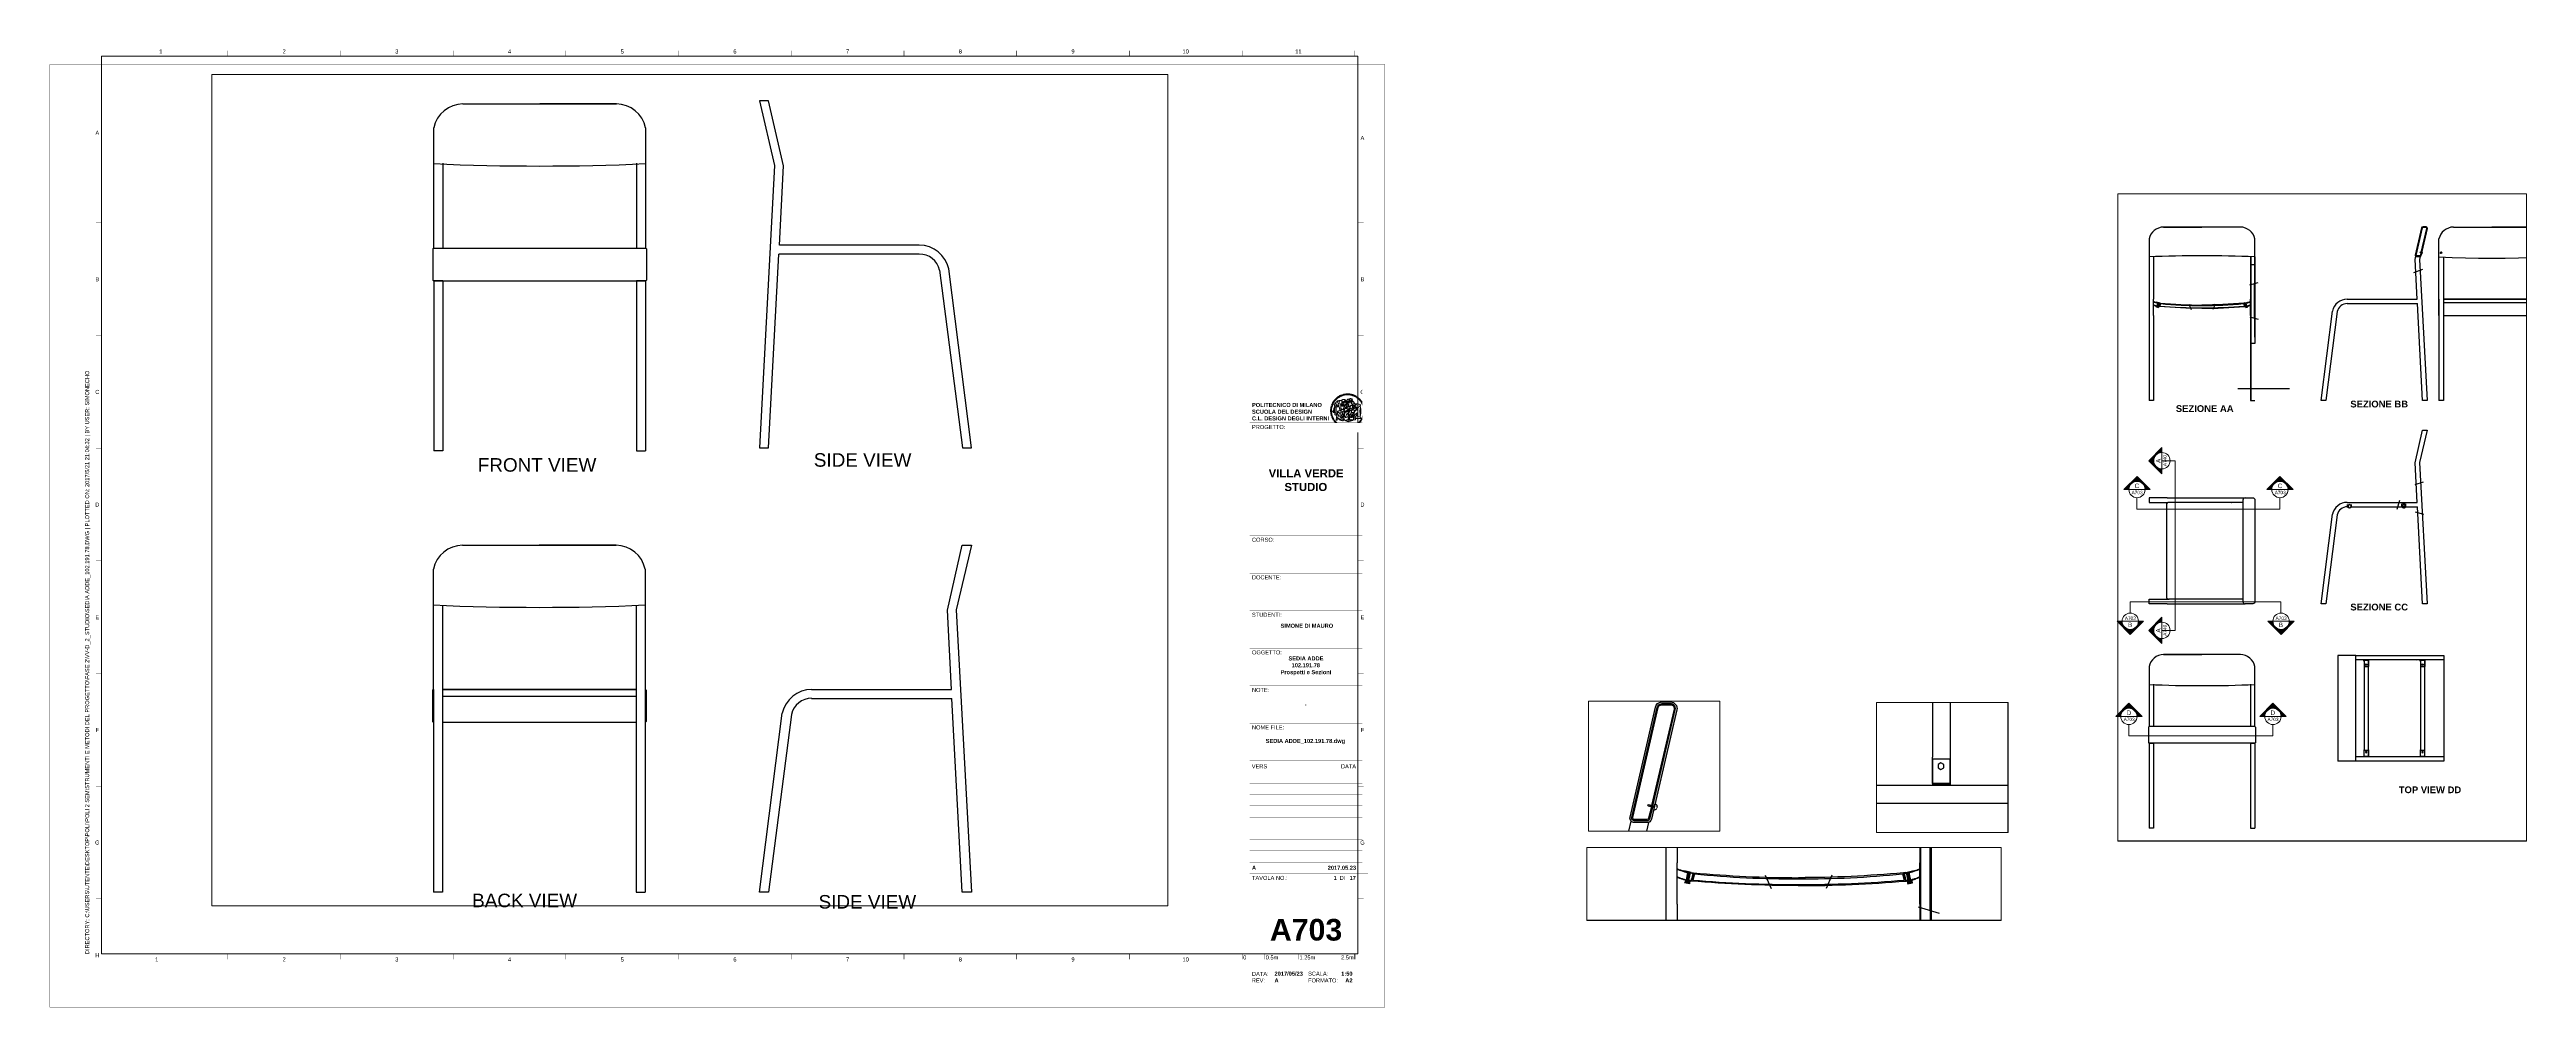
# Paper-space layout 'Layout1' of a CAD drawing. Header units: millimetres. Extents: x -8 to 1091, y -19 to 407.
# The model-space entities are those that its viewports show. They can reach past a viewport. Long polylines and large blocks are cut down to what shows.
import ezdxf
from ezdxf.enums import TextEntityAlignment as Align

# ---------------------------------------------------------------- set-up
doc = ezdxf.new("R2010")
doc.units = ezdxf.units.MM
doc.set_wipeout_variables(frame=1)
for name, color, linetype, lineweight in [('A-ANNO-DIMS', 3, 'Continuous', 18), ('A-ANNO-SYMB', 3, 'Continuous', 18), ('A-DETL-MCUT', 4, 'Continuous', 25), ('A-FURN', 8, 'Continuous', 18), ('G-ANNO-LOGO', 3, 'Continuous', 18), ('G-ANNO-TEXT', 3, 'Continuous', 18), ('G-ANNO-TTLB', 3, 'Continuous', 18)]:
    doc.layers.add(name, color=color, linetype=linetype, lineweight=lineweight)
doc.layers.add('G-ANNO-NPLT', color=210, linetype='Continuous', lineweight=18, plot=False)
doc.layers.add('giunzioni', color=3, linetype='Continuous')
doc.layers.add('rosso', color=1, linetype='Continuous')
doc.layers.add('INFO', color=2, linetype='Continuous', transparency=0.2)
doc.styles.add('ARIAL', font='arial.ttf')
doc.styles.add('ARIAL-BOLD', font='arialbd.ttf')
doc.styles.add('E-ARIAL', font='arial.ttf')
doc.styles.get("Standard").update_dxf_attribs({"font": 'arial.ttf'})

# ---------------------------------------------------------------- blocks, each defined once
blk = doc.blocks.new('*U3')
at = {"layer": 'G-ANNO-TTLB', "const_width": 0.18}
for points in [[(0, -2.5), (0, 0)], [(10, 0), (10, -2.5)], [(25, 0), (25, -2.5)]]:
    blk.add_lwpolyline(points, dxfattribs=at)
at = {"layer": 'G-ANNO-TTLB'}
blk.add_lwpolyline([(50, 0, 0.48, 0.48, 0), (50, -2.5, 0.48, 0.48, 0)], format="xyseb", dxfattribs=at)
at = {"layer": 'G-ANNO-TEXT', "style": 'E-ARIAL'}
blk.add_text('0', height=1.8, dxfattribs=at).set_placement((1.2, -0.7), align=Align.TOP_CENTER)
for s, p in [('0.5m', (10.5, -2.5)), ('1.25m', (25.5, -2.5))]:
    blk.add_text(s, height=1.8, dxfattribs=at).set_placement(p)
blk.add_text('2.5m', height=1.8, dxfattribs=at).set_placement((49.5, -2.5), align=Align.RIGHT)
blk = doc.blocks.new('1')
at = {"layer": 'G-ANNO-TTLB'}
for p, q in [((25, 408.4), (25, 10)), ((582.4, 408.4), (25, 408.4)), ((582.4, 10), (582.4, 408.4)), ((25, 10), (582.4, 10))]:
    blk.add_line(p, q, dxfattribs=at)
at = {"layer": 'G-ANNO-TTLB', "const_width": 0.18, "flags": 128}
for points in [[(81, 410.9), (81, 408.4)], [(131, 410.9), (131, 408.4)], [(181, 410.9), (181, 408.4)], [(231, 410.9), (231, 408.4)], [(281, 410.9), (281, 408.4)], [(331, 410.9), (331, 408.4)], [(381, 410.9), (381, 408.4)], [(431, 410.9), (431, 408.4)], [(481, 410.9), (481, 408.4)], [(531, 410.9), (531, 408.4)], [(581, 410.9), (581, 408.4)], [(25, 334.4), (22.5, 334.4)], [(584.9, 334.4), (582.4, 334.4)], [(25, 284.4), (22.5, 284.4)], [(584.9, 284.4), (582.4, 284.4)], [(25, 234.4), (22.5, 234.4)], [(584.9, 234.4), (582.4, 234.4)], [(25, 184.4), (22.5, 184.4)], [(584.9, 184.4), (582.4, 184.4)], [(25, 134.4), (22.5, 134.4)], [(584.9, 134.4), (582.4, 134.4)], [(25, 84.4), (22.5, 84.4)], [(584.9, 84.4), (582.4, 84.4)], [(25, 34.4), (22.5, 34.4)], [(584.9, 34.4), (582.4, 34.4)], [(81, 10), (81, 7.5)], [(131, 10), (131, 7.5)], [(181, 10), (181, 7.5)], [(231, 10), (231, 7.5)], [(281, 10), (281, 7.5)], [(331, 10), (331, 7.5)], [(381, 10), (381, 7.5)], [(431, 10), (431, 7.5)], [(481, 10), (481, 7.5)], [(531, 10), (531, 7.5)], [(581, 10), (581, 7.5)]]:
    blk.add_lwpolyline(points, dxfattribs=at)
blk.add_blockref('*U3', (531, 10))
at = {"layer": 'G-ANNO-TEXT', "style": 'ARIAL'}
for s, p in [('1', (51.3, 410.5)), ('2', (106, 410.5)), ('3', (156, 410.5)), ('4', (206, 410.5)), ('5', (256, 410.5)), ('6', (306, 410.5)), ('7', (356, 410.5)), ('8', (406, 410.5)), ('9', (456, 410.5)), ('10', (506, 410.5)), ('11', (556, 410.5)), ('A', (23.1, 374.4)), ('A', (584.4, 372.1)), ('B', (23.1, 309.4)), ('B', (584.4, 309.4)), ('C', (23.1, 259.4)), ('C', (584.4, 259.4)), ('D', (23.1, 209.4)), ('D', (584.4, 209.4)), ('E', (23.1, 159.4)), ('E', (584.4, 159.4)), ('F', (23.1, 109.4)), ('F', (584.4, 109.4)), ('G', (23.1, 59.4)), ('G', (584.4, 59.4)), ('H', (23.1, 9.4)), ('1', (49.5, 7.5)), ('2', (106, 7.5)), ('3', (156, 7.5)), ('4', (206, 7.5)), ('5', (256, 7.5)), ('6', (306, 7.5)), ('7', (356, 7.5)), ('8', (406, 7.5)), ('9', (456, 7.5)), ('10', (506, 7.5))]:
    blk.add_text(s, height=1.8, dxfattribs=at).set_placement(p, align=Align.MIDDLE_CENTER)
at = {"layer": 'G-ANNO-TEXT', "insert": (17.7, 9.9), "char_height": 1.8, "attachment_point": 1, "rotation": 90, "style": 'ARIAL'}
blk.add_mtext_dynamic_manual_height_columns('DIRECTORY: C:\\\\USERS\\\\UTENTE\\\\DESKTOP\\\\POLI\\\\POLI 2 SEM\\\\STRUMENTI E METODI DEL PROGETTO\\\\FASE 2\\\\VV-D_2_STUDIO\\\\SEDIA ADDE_102.191.78.DWG | PLOTTED ON: 2017/5/21 21:04:32 | BY USER: SIMONECHO', width=412.209, gutter_width=9, heights=[0], dxfattribs=at)
blk = doc.blocks.new('logoPolimi')
for p, q in [((-2.37, 0.12), (-2.16, 0.11)), ((-2.37, 0.01), (-2.16, 0.01)), ((-2.36, 0.23), (-2.15, 0.21)), ((-2.35, 0.34), (-2.14, 0.31)), ((-2.33, 0.45), (-2.12, 0.41)), ((-2.3, 0.55), (-2.1, 0.51)), ((-2.28, 0.66), (-2.07, 0.6)), ((-2.24, 0.77), (-2.04, 0.7)), ((-2.2, 0.87), (-2.01, 0.79)), ((-2.16, 0.97), (-1.97, 0.89)), ((-2.11, 1.07), (-1.93, 0.98)), ((-2.06, 1.17), (-1.88, 1.07)), ((-2.01, 1.26), (-1.83, 1.15)), ((-1.94, 1.36), (-1.77, 1.24)), ((-1.88, 1.45), (-1.71, 1.32)), ((-1.84, 0.03), (-1.82, 0.35)), ((-1.81, 1.53), (-1.65, 1.4)), ((-1.74, 1.61), (-1.58, 1.47)), ((-1.73, 0.59), (-1.73, 0.59)), ((-1.73, 0.59), (-1.73, 0.59)), ((-1.66, 1.69), (-1.51, 1.54)), ((-1.65, 0.57), (-1.65, 0.57)), ((-1.59, 1.12), (-1.59, 1.12)), ((-1.58, 1.77), (-1.44, 1.61)), ((-1.51, 0.55), (-1.51, 0.55)), ((-1.51, 0.55), (-1.51, 0.55)), ((-1.49, 1.84), (-1.36, 1.68)), ((-1.41, 1.91), (-1.28, 1.74)), ((-1.32, 1.97), (-1.2, 1.8)), ((-1.31, 0.79), (-1.21, 0.75)), ((-1.21, 0.75), (-1.31, 0.79)), ((-1.21, 0.75), (-1.31, 0.79)), ((-1.22, 2.03), (-1.11, 1.85)), ((-1.21, 0.75), (-1.21, 0.75)), ((-1.21, 0.75), (-1.21, 0.75)), ((-1.19, 0.76), (-1.19, 0.76)), ((-1.19, 0.76), (-1.19, 0.76)), ((-1.17, 0.99), (-1.18, 0.99)), ((-1.18, 0.99), (-1.17, 0.99)), ((-1.16, 0.57), (-1.16, 0.57)), ((-1.16, 0.57), (-1.16, 0.57)), ((-1.13, 2.09), (-1.03, 1.9)), ((-1.1, 0.01), (-0.99, 0.06)), ((-0.99, 0.06), (-1.1, 0.01)), ((-0.99, 0.06), (-1.1, 0.01)), ((-1.03, 2.14), (-0.94, 1.95)), ((-0.99, 0.06), (-0.99, 0.06)), ((-0.99, 0.06), (-0.99, 0.06)), ((-0.97, 0.79), (-0.98, 0.79)), ((-0.89, 0.84), (-0.97, 0.79)), ((-0.97, 0.79), (-0.89, 0.84)), ((-0.96, 1.41), (-0.96, 1.41)), ((-0.96, 1.41), (-0.96, 1.41)), ((-0.93, 2.18), (-0.84, 1.99)), ((-0.89, 0.84), (-0.82, 0.87)), ((-0.82, 0.87), (-0.89, 0.84)), ((-0.89, 0.84), (-0.82, 0.87)), ((-0.88, 0.83), (-0.89, 0.84)), ((-0.85, 1.39), (-0.85, 1.39)), ((-0.85, 1.39), (-0.85, 1.39)), ((-0.84, 0.14), (-0.84, 0.14)), ((-0.83, 2.22), (-0.75, 2.03)), ((-0.77, 1.08), (-0.78, 1.08)), ((-0.78, 1.08), (-0.77, 1.08)), ((-0.61, 1.12), (-0.77, 1.08)), ((-0.77, 1.08), (-0.61, 1.12)), ((-0.77, 1.08), (-0.61, 1.12)), ((-0.75, 1.3), (-0.76, 1.29)), ((-0.76, 1.29), (-0.75, 1.3)), ((-0.72, 2.26), (-0.66, 2.06)), ((-0.65, 0.99), (-0.7, 0.96)), ((-0.69, 0.18), (-0.68, 0.18)), ((-0.66, 0.93), (-0.66, 0.93)), ((-0.66, 0.93), (-0.64, 0.93)), ((-0.66, 0.93), (-0.66, 0.93)), ((-0.66, 0.93), (-0.66, 0.93)), ((-0.63, 1.01), (-0.63, 1.01)), ((-0.63, 1.01), (-0.62, 1.01)), ((-0.63, 0.66), (-0.63, 0.66)), ((-0.61, 2.29), (-0.56, 2.09)), ((-0.6, 1.12), (-0.61, 1.12)), ((-0.61, 1.12), (-0.6, 1.12)), ((-0.61, 1.12), (-0.6, 1.12)), ((-0.61, 0.86), (-0.57, 0.85)), ((-0.57, 0.85), (-0.61, 0.86)), ((-0.61, 0.86), (-0.57, 0.85)), ((-0.53, 1.08), (-0.6, 1.12)), ((-0.6, 1.12), (-0.6, 1.11)), ((-0.6, 1.12), (-0.53, 1.08)), ((-0.57, 0.8), (-0.59, 0.8)), ((-0.57, 0.85), (-0.53, 0.84)), ((-0.57, 0.85), (-0.57, 0.85)), ((-0.57, 0.85), (-0.57, 0.85)), ((-0.57, 0.85), (-0.53, 0.84)), ((-0.56, 0.29), (-0.49, 0.48)), ((-0.56, 0.14), (-0.56, 0.29)), ((-0.5, 0.11), (-0.56, 0.14)), ((-0.53, 0.84), (-0.51, 0.84)), ((-0.53, 0.84), (-0.51, 0.84)), ((-0.53, 0.84), (-0.53, 0.84)), ((-0.51, 2.32), (-0.46, 2.11)), ((-0.51, 0.11), (-0.51, 0.11)), ((-0.51, 0.11), (-0.51, 0.11)), ((-0.34, 0.33), (-0.5, 0.11)), ((-0.49, 0.48), (-0.41, 0.55)), ((-0.42, 0.8), (-0.47, 0.79)), ((-0.42, 0.8), (-0.47, 0.79)), ((-0.47, 0.79), (-0.45, 0.76)), ((-0.47, 0.79), (-0.45, 0.76)), ((-0.45, 1.14), (-0.42, 1.11)), ((-0.42, 1.26), (-0.36, 1.22)), ((-0.41, 0.55), (-0.34, 0.49)), ((-0.4, 2.34), (-0.36, 2.13)), ((-0.4, 1.37), (-0.38, 1.38)), ((-0.39, 1.37), (-0.4, 1.37)), ((-0.35, 1.33), (-0.4, 1.37)), ((-0.39, 1.24), (-0.4, 1.23)), ((-0.38, 1.14), (-0.38, 1.14)), ((-0.34, 0.49), (-0.09, 0.48)), ((-0.16, 0.32), (-0.34, 0.33)), ((-0.14, 0.32), (-0.31, 0.34)), ((-0.29, 2.35), (-0.26, 2.14)), ((-0.28, 1.3), (-0.29, 1.3)), ((-0.28, 1.3), (-0.28, 1.3)), ((-0.18, 2.36), (-0.16, 2.15)), ((-0.16, 1.24), (-0.16, 1.25)), ((-0.16, 1.25), (-0.16, 1.25)), ((-0.16, 0.49), (-0.14, 0.64)), ((-0.06, 0.27), (-0.16, 0.32)), ((-0.1, 0.88), (-0.09, 0.87)), ((-0.08, 1.37), (-0.08, 1.38)), ((-0.08, 1.23), (-0.05, 1.21)), ((-0.05, 1.21), (-0.08, 1.23)), ((-0.08, 1.23), (-0.05, 1.21)), ((-0.07, 2.37), (-0.06, 2.16)), ((-0.03, 0.26), (-0.06, 0.27)), ((-0.05, 1.21), (-0.04, 1.21)), ((-0.04, 1.21), (-0.05, 1.21)), ((-0.04, 1.21), (-0.04, 1.21)), ((-0.04, 1.21), (-0.04, 1.21)), ((-0.04, 0.48), (-0.03, 0.26)), ((0.03, 1.15), (0.03, 1.15)), ((0.03, 0.66), (0.03, 0.67)), ((0.04, 2.37), (0.04, 2.16)), ((0.07, 0.58), (0.07, 0.57)), ((0.1, 1.18), (0.1, 1.18)), ((0.1, 0.84), (0.1, 0.84)), ((0.13, 1.32), (0.17, 1.19)), ((0.15, 2.36), (0.14, 2.16)), ((0.14, 0.71), (0.34, 0.65)), ((0.31, 0.56), (0.17, 0.63)), ((0.26, 2.36), (0.24, 2.15)), ((0.27, 1.61), (0.27, 1.61)), ((0.27, 1.61), (0.27, 1.61)), ((0.27, 1.61), (0.27, 1.61)), ((0.29, 1.29), (0.29, 1.29)), ((0.29, 1.29), (0.29, 1.29)), ((0.29, 1.29), (0.29, 1.29)), ((0.29, 1.29), (0.29, 1.29)), ((0.33, 0.49), (0.34, 0.49)), ((0.33, 0.03), (0.35, 0.03)), ((0.33, 0.03), (0.35, 0.03)), ((0.37, 2.34), (0.34, 2.13)), ((0.34, 0.65), (0.34, 0.64)), ((0.35, 0.03), (0.57, 0.06)), ((0.35, 0.03), (0.57, 0.06)), ((0.35, 0.03), (0.35, 0.03)), ((0.35, 0.03), (0.35, 0.03)), ((0.38, 1.36), (0.37, 1.35)), ((0.38, 0.34), (0.37, 0.34)), ((0.38, 0.34), (0.38, 0.34)), ((0.43, 0.67), (0.39, 0.64)), ((0.48, 2.32), (0.44, 2.12)), ((0.49, 1.05), (0.51, 1.13)), ((0.51, 1.13), (0.49, 1.05)), ((0.49, 1.05), (0.51, 1.13)), ((0.51, 1.31), (0.5, 1.29)), ((0.51, 1.13), (0.52, 1.23)), ((0.52, 1.23), (0.51, 1.23)), ((0.51, 1.23), (0.52, 1.23)), ((0.52, 1.23), (0.51, 1.13)), ((0.51, 1.13), (0.52, 1.23)), ((0.52, 1.24), (0.6, 1.37)), ((0.52, 1.23), (0.6, 1.36)), ((0.6, 1.36), (0.52, 1.23)), ((0.52, 1.23), (0.52, 1.23)), ((0.52, 1.23), (0.52, 1.24)), ((0.52, 1.23), (0.52, 1.23)), ((0.55, 1.07), (0.53, 1.06)), ((0.53, 1.04), (0.53, 1.06)), ((0.53, 1.05), (0.53, 1.04)), ((0.59, 2.3), (0.54, 2.09)), ((0.54, 0.3), (0.63, 0.32)), ((0.54, -0.08), (0.61, 0.06)), ((0.61, 0.06), (0.54, -0.08)), ((0.54, -0.08), (0.61, 0.06)), ((0.56, 0.19), (0.59, 0.21)), ((0.57, 1.07), (0.57, 1.07)), ((0.57, 1.07), (0.57, 1.07)), ((0.57, 1.07), (0.57, 1.07)), ((0.57, 1.07), (0.57, 1.07)), ((0.57, 1.07), (0.57, 1.07)), ((0.57, 1.07), (0.57, 1.07)), ((0.57, 1.07), (0.57, 1.07)), ((0.58, 0.3), (0.59, 0.29)), ((0.59, 0.78), (0.59, 0.79)), ((0.59, 0.79), (0.59, 0.79)), ((0.59, 0.79), (0.59, 0.79)), ((0.59, 0.79), (0.59, 0.78)), ((0.61, 0.06), (0.6, 0.07)), ((0.6, 0.07), (0.61, 0.06)), ((0.61, 0.06), (0.61, 0.07)), ((0.62, 0.21), (0.65, 0.22)), ((0.69, 2.27), (0.63, 2.07)), ((0.64, 1.37), (0.65, 1.37)), ((0.69, 0.86), (0.68, 0.86)), ((0.68, 0.86), (0.69, 0.86)), ((0.68, 0.76), (0.68, 0.76)), ((0.8, 2.23), (0.73, 2.03)), ((0.76, 0.26), (0.76, 0.26)), ((0.9, 2.19), (0.82, 2)), ((0.82, 0.35), (0.84, 0.36)), ((0.82, 0.35), (0.82, 0.35)), ((0.84, 0.36), (0.84, 0.37)), ((0.85, 0.34), (1.05, 0.35)), ((1, 2.15), (0.91, 1.96)), ((0.93, 1.05), (0.93, 1.05)), ((0.93, 1.05), (0.93, 1.05)), ((0.93, 1.05), (0.93, 1.04)), ((0.93, 1.05), (0.93, 1.05)), ((0.97, 0.66), (0.96, 0.66)), ((1.01, 0.97), (0.98, 0.96)), ((1.1, 2.1), (1, 1.91)), ((1.2, 2.04), (1.09, 1.86)), ((1.17, 0.96), (1.17, 0.95)), ((1.17, 0.95), (1.17, 0.95)), ((1.29, 1.99), (1.18, 1.81)), ((1.38, 1.92), (1.26, 1.75)), ((1.34, 0.37), (1.26, 0.04)), ((1.27, 0.37), (1.27, 0.38)), ((1.28, 0.95), (1.28, 0.95)), ((1.47, 1.86), (1.34, 1.69)), ((1.37, 0.73), (1.46, 0.81)), ((1.41, 0.4), (1.41, 0.41)), ((1.56, 1.79), (1.42, 1.63)), ((1.64, 1.71), (1.49, 1.56)), ((1.49, 0.9), (1.57, 0.92)), ((1.72, 1.63), (1.56, 1.49)), ((1.67, 0.6), (1.57, 0.53)), ((1.79, 1.55), (1.63, 1.41)), ((1.86, 1.47), (1.7, 1.34)), ((1.93, 1.38), (1.76, 1.26)), ((1.99, 1.29), (1.81, 1.17)), ((2.05, 1.19), (1.87, 1.09)), ((2.1, 1.1), (1.92, 1)), ((2.15, 1), (1.96, 0.91)), ((2.19, 0.9), (2, 0.82)), ((2.23, 0.79), (2.04, 0.72)), ((2.27, 0.69), (2.07, 0.63)), ((2.3, 0.58), (2.09, 0.53)), ((2.32, 0.47), (2.12, 0.43)), ((2.34, 0.37), (2.13, 0.33)), ((2.36, 0.26), (2.15, 0.23)), ((2.37, 0.15), (2.16, 0.13)), ((2.37, 0.04), (2.16, 0.03)), ((-2.37, -0.1), (-2.16, -0.09)), ((-2.36, -0.21), (-2.15, -0.19)), ((-2.35, -0.32), (-2.14, -0.29)), ((-2.33, -0.43), (-2.12, -0.39)), ((-2.31, -0.54), (-2.1, -0.49)), ((-2.28, -0.65), (-2.08, -0.59)), ((-2.25, -0.75), (-2.05, -0.69)), ((-2.21, -0.86), (-2.02, -0.78)), ((-2.17, -0.96), (-1.98, -0.87)), ((-2.12, -1.06), (-1.93, -0.96)), ((-2.07, -1.16), (-1.89, -1.05)), ((-2.04, -0.15), (-1.97, -0.2)), ((-2.01, -1.25), (-1.84, -1.14)), ((-1.95, -1.34), (-1.78, -1.22)), ((-1.89, -1.43), (-1.72, -1.31)), ((-1.82, -1.52), (-1.66, -1.38)), ((-1.75, -1.6), (-1.59, -1.46)), ((-1.67, -1.68), (-1.52, -1.53)), ((-1.58, -0.12), (-1.6, -0.18)), ((-1.6, -0.18), (-1.58, -0.28)), ((-1.57, -0.54), (-1.59, -0.54)), ((-1.59, -0.54), (-1.59, -0.54)), ((-1.59, -1.76), (-1.45, -1.6)), ((-1.56, -0.32), (-1.56, -0.31)), ((-1.56, -0.31), (-1.56, -0.31)), ((-1.53, -0.65), (-1.53, -0.65)), ((-1.53, -0.65), (-1.53, -0.65)), ((-1.51, -1.83), (-1.37, -1.67)), ((-1.48, -0.86), (-1.48, -0.85)), ((-1.42, -0.37), (-1.42, -0.37)), ((-1.42, -1.9), (-1.29, -1.73)), ((-1.38, -0.46), (-1.38, -0.46)), ((-1.33, -1.96), (-1.21, -1.79)), ((-1.31, -0.24), (-1.31, -0.23)), ((-1.31, -0.23), (-1.31, -0.24)), ((-1.24, -2.02), (-1.13, -1.84)), ((-1.23, -0.19), (-1.23, -0.19)), ((-1.23, -0.19), (-1.23, -0.19)), ((-1.23, -0.19), (-1.23, -0.19)), ((-1.23, -0.19), (-1.23, -0.19)), ((-1.14, -2.08), (-1.04, -1.89)), ((-1.04, -2.13), (-0.95, -1.94)), ((-1.01, -0.39), (-1.02, -0.39)), ((-1.02, -0.39), (-1.01, -0.39)), ((-1.02, -0.7), (-1.02, -0.7)), ((-1.02, -0.7), (-1.02, -0.7)), ((-1.02, -0.7), (-1.02, -0.7)), ((-0.94, -2.18), (-0.86, -1.98)), ((-0.84, -2.22), (-0.77, -2.02)), ((-0.79, -0.51), (-0.83, -0.58)), ((-0.83, -0.58), (-0.79, -0.51)), ((-0.83, -0.58), (-0.79, -0.51)), ((-0.78, -1.05), (-0.83, -0.94)), ((-0.83, -0.94), (-0.78, -1.05)), ((-0.83, -0.94), (-0.83, -0.94)), ((-0.83, -0.94), (-0.78, -1.05)), ((-0.82, -1.23), (-0.82, -1.23)), ((-0.82, -1.23), (-0.77, -1.23)), ((-0.77, -1.23), (-0.82, -1.23)), ((-0.82, -1.23), (-0.82, -1.23)), ((-0.77, -1.23), (-0.82, -1.23)), ((-0.75, -0.96), (-0.8, -0.89)), ((-0.8, -0.89), (-0.79, -0.92)), ((-0.79, -0.92), (-0.8, -0.89)), ((-0.8, -0.89), (-0.75, -0.96)), ((-0.79, -0.92), (-0.8, -0.89)), ((-0.8, -0.89), (-0.8, -0.89)), ((-0.8, -0.89), (-0.75, -0.96)), ((-0.79, -0.92), (-0.78, -0.95)), ((-0.78, -0.95), (-0.79, -0.92)), ((-0.78, -0.95), (-0.79, -0.92)), ((-0.77, -0.49), (-0.78, -0.48)), ((-0.78, -0.48), (-0.77, -0.49)), ((-0.78, -0.95), (-0.76, -1)), ((-0.76, -1), (-0.78, -0.95)), ((-0.76, -1), (-0.78, -0.95)), ((-0.71, -0.89), (-0.75, -0.87)), ((-0.75, -0.87), (-0.71, -0.89)), ((-0.75, -0.87), (-0.71, -0.89)), ((-0.72, -1.01), (-0.75, -0.96)), ((-0.75, -0.96), (-0.72, -1.01)), ((-0.75, -0.96), (-0.72, -1.01)), ((-0.74, -2.25), (-0.67, -2.05)), ((-0.64, -0.93), (-0.71, -0.89)), ((-0.71, -0.89), (-0.64, -0.93)), ((-0.71, -0.89), (-0.64, -0.93)), ((-0.66, -0.53), (-0.66, -0.53)), ((-0.66, -0.53), (-0.66, -0.53)), ((-0.66, -0.53), (-0.66, -0.53)), ((-0.63, -2.29), (-0.57, -2.08)), ((-0.52, -2.31), (-0.48, -2.11)), ((-0.39, -0.81), (-0.51, -0.69)), ((-0.51, -1.04), (-0.5, -1.04)), ((-0.48, -0.42), (-0.48, -0.42)), ((-0.48, -0.42), (-0.48, -0.42)), ((-0.48, -0.42), (-0.48, -0.42)), ((-0.42, -2.33), (-0.38, -2.13)), ((-0.41, -0.51), (-0.41, -0.51)), ((-0.38, -0.05), (-0.39, -0.12)), ((-0.39, -0.12), (-0.37, -0.1)), ((-0.35, -0.14), (-0.37, -0.08)), ((-0.37, -0.09), (-0.37, -0.09)), ((-0.33, -0.12), (-0.35, -0.14)), ((-0.32, -0.14), (-0.35, -0.14)), ((-0.35, -0.18), (-0.34, -0.22)), ((-0.34, -0.08), (-0.29, -0.16)), ((-0.34, -0.22), (-0.34, -0.22)), ((-0.27, -0.17), (-0.32, -0.14)), ((-0.31, -2.35), (-0.28, -2.14)), ((-0.25, -0.91), (-0.26, -0.9)), ((-0.26, -1.29), (0.1, -1.2)), ((0.1, -1.2), (-0.26, -1.29)), ((0.08, -1.4), (-0.26, -1.29)), ((-0.26, -1.29), (0.08, -1.4)), ((-0.26, -1.38), (-0.26, -1.29)), ((-0.26, -1.29), (-0.26, -1.29)), ((-0.26, -1.29), (-0.26, -1.38)), ((-0.26, -1.29), (0.08, -1.4)), ((-0.26, -1.29), (-0.26, -1.29)), ((0.08, -1.49), (-0.26, -1.38)), ((-0.26, -1.38), (0.09, -1.49)), ((-0.2, -2.36), (-0.18, -2.15)), ((-0.14, -0.15), (-0.16, -0.13)), ((-0.11, -0.04), (-0.12, -0.05)), ((-0.09, -2.37), (-0.08, -2.16)), ((-0.04, -0.41), (-0.01, -0.44)), ((-0.01, -0.44), (-0.04, -0.41)), ((-0.04, -0.41), (-0.01, -0.44)), ((0.03, -2.37), (0.02, -2.16)), ((0.07, -0.84), (0.07, -0.84)), ((0.07, -0.84), (0.07, -0.84)), ((0.1, -1.2), (0.08, -1.32)), ((0.08, -1.32), (0.13, -1.2)), ((0.08, -1.4), (0.72, -1.22)), ((0.72, -1.22), (0.08, -1.4)), ((0.08, -1.4), (0.72, -1.22)), ((0.72, -1.31), (0.08, -1.49)), ((0.08, -1.44), (0.08, -1.4)), ((0.08, -1.4), (0.08, -1.44)), ((0.08, -1.4), (0.08, -1.49)), ((0.08, -1.49), (0.08, -1.44)), ((0.08, -1.44), (0.08, -1.44)), ((0.08, -1.44), (0.08, -1.45)), ((0.08, -1.45), (0.08, -1.46)), ((0.08, -1.46), (0.08, -1.49)), ((0.1, -1.01), (0.09, -0.86)), ((0.1, -1.01), (0.09, -0.86)), ((0.09, -1.49), (0.72, -1.31)), ((0.1, -1.2), (0.12, -1.04)), ((0.12, -1.04), (0.1, -1.2)), ((0.13, -1.2), (0.1, -1.2)), ((0.1, -1.2), (0.13, -1.2)), ((0.13, -1.2), (0.1, -1.2)), ((0.1, -1.2), (0.1, -1.2)), ((0.11, -0.44), (0.11, -0.44)), ((0.11, -0.44), (0.11, -0.44)), ((0.12, -0.21), (0.12, -0.21)), ((0.12, -0.21), (0.12, -0.21)), ((0.12, -0.21), (0.12, -0.21)), ((0.12, -0.21), (0.12, -0.21)), ((0.12, -0.21), (0.12, -0.21)), ((0.12, -0.21), (0.12, -0.21)), ((0.12, -0.21), (0.12, -0.21)), ((0.12, -0.21), (0.12, -0.21)), ((0.12, -0.21), (0.12, -0.21)), ((0.12, -0.21), (0.12, -0.21)), ((0.12, -0.21), (0.12, -0.21)), ((0.12, -0.21), (0.12, -0.21)), ((0.12, -0.21), (0.12, -0.21)), ((0.12, -0.56), (0.14, -0.53)), ((0.14, -0.53), (0.12, -0.56)), ((0.12, -0.56), (0.14, -0.53)), ((0.12, -1.04), (0.12, -1.04)), ((0.12, -1.04), (0.12, -1.04)), ((0.12, -1.04), (0.12, -1.04)), ((0.14, -2.37), (0.12, -2.16)), ((0.21, -0.99), (0.13, -1.2)), ((0.13, -1.2), (0.21, -0.99)), ((0.36, -1.14), (0.13, -1.2)), ((0.13, -1.2), (0.26, -1.17)), ((0.14, -0.53), (0.16, -0.49)), ((0.16, -0.49), (0.14, -0.53)), ((0.14, -0.53), (0.16, -0.49)), ((0.16, -0.49), (0.16, -0.49)), ((0.16, -0.49), (0.16, -0.49)), ((0.28, -1.19), (0.21, -0.99)), ((0.21, -0.99), (0.31, -1.27)), ((0.25, -2.36), (0.22, -2.15)), ((0.24, -0.17), (0.24, -0.16)), ((0.24, -0.16), (0.24, -0.17)), ((0.25, -0.84), (0.25, -0.88)), ((0.25, -0.88), (0.25, -0.84)), ((0.25, -0.88), (0.25, -0.84)), ((0.25, -0.88), (0.29, -1.17)), ((0.26, -0.88), (0.25, -0.88)), ((0.31, -1.27), (0.25, -0.88)), ((0.26, -1.17), (0.28, -1.16)), ((0.28, -1.16), (0.36, -1.14)), ((0.29, -1.17), (0.28, -1.19)), ((0.35, -2.34), (0.32, -2.14)), ((0.36, -1.14), (0.72, -1.22)), ((0.72, -1.22), (0.36, -1.14)), ((0.46, -2.32), (0.42, -2.12)), ((0.49, -0.31), (0.49, -0.31)), ((0.49, -0.31), (0.49, -0.31)), ((0.5, -0.27), (0.5, -0.27)), ((0.51, -0.27), (0.51, -0.27)), ((0.57, -2.3), (0.52, -2.1)), ((0.68, -2.27), (0.62, -2.07)), ((0.78, -2.24), (0.71, -2.04)), ((0.72, -0.81), (0.75, -0.89)), ((0.72, -1.22), (0.72, -1.31)), ((0.72, -1.31), (0.72, -1.22)), ((0.74, -0.23), (0.74, -0.23)), ((0.74, -0.23), (0.75, -0.24)), ((0.75, -0.23), (0.75, -0.23)), ((0.89, -2.2), (0.81, -2)), ((0.86, -0.25), (0.82, -0.34)), ((0.87, -0.22), (0.86, -0.23)), ((0.87, -0.22), (0.86, -0.25)), ((0.99, -2.15), (0.9, -1.96)), ((0.96, -0.58), (0.96, -0.57)), ((1.09, -2.11), (0.99, -1.92)), ((1.05, -1.05), (1.04, -1.05)), ((1.19, -2.05), (1.08, -1.87)), ((1.28, -2), (1.17, -1.82)), ((1.37, -1.93), (1.25, -1.76)), ((1.31, -0.27), (1.3, -0.26)), ((1.3, -0.26), (1.3, -0.26)), ((1.3, -0.26), (1.3, -0.26)), ((1.3, -0.26), (1.31, -0.27)), ((1.3, -0.26), (1.3, -0.26)), ((1.46, -1.87), (1.33, -1.7)), ((1.54, -1.8), (1.41, -1.64)), ((1.63, -1.72), (1.48, -1.57)), ((1.71, -1.65), (1.55, -1.5)), ((1.78, -1.57), (1.62, -1.43)), ((1.85, -1.48), (1.69, -1.35)), ((1.92, -1.39), (1.75, -1.27)), ((1.98, -1.3), (1.81, -1.19)), ((2.04, -1.21), (1.86, -1.1)), ((2.09, -1.11), (1.91, -1.01)), ((2.14, -1.01), (1.95, -0.92)), ((2.19, -0.91), (1.99, -0.83)), ((2.23, -0.81), (2.03, -0.74)), ((2.26, -0.7), (2.06, -0.64)), ((2.29, -0.6), (2.09, -0.55)), ((2.32, -0.49), (2.11, -0.45)), ((2.34, -0.38), (2.13, -0.35)), ((2.35, -0.27), (2.15, -0.25)), ((2.37, -0.08), (2.16, -0.07)), ((2.36, -0.16), (2.16, -0.15))]:
    blk.add_line(p, q)
for points in [[(-1.9, 0.12), (-1.94, 0.02), (-2.05, -0.09), (-2.05, -0.09)], [(-1.86, 0.38), (-1.86, 0.38), (-1.87, 0.19), (-1.9, 0.12)], [(-1.76, 0.6), (-1.76, 0.6), (-1.84, 0.57), (-1.86, 0.38)], [(-1.86, -0.04), (-1.84, 0.02), (-1.84, 0.03), (-1.84, 0.03)], [(-1.82, 0.78), (-1.83, 0.8), (-1.85, 0.86), (-1.83, 0.88)], [(-1.82, 0.78), (-1.83, 0.8), (-1.85, 0.86), (-1.83, 0.88)], [(-1.83, 0.88), (-1.81, 0.9), (-1.76, 0.96), (-1.76, 0.96)], [(-1.83, 0.88), (-1.81, 0.9), (-1.76, 0.96), (-1.76, 0.96)], [(-1.76, 0.6), (-1.83, 0.7), (-1.78, 0.74), (-1.78, 0.74)], [(-1.78, 0.74), (-1.79, 0.74), (-1.83, 0.7), (-1.76, 0.6)], [(-1.78, 0.74), (-1.8, 0.76), (-1.81, 0.78), (-1.82, 0.78)], [(-1.78, 0.74), (-1.8, 0.76), (-1.81, 0.78), (-1.82, 0.78)], [(-1.82, 0.35), (-1.81, 0.5), (-1.73, 0.59), (-1.73, 0.59)], [(-1.82, -0.19), (-1.73, -0.07), (-1.75, 0.14), (-1.75, 0.3)], [(-1.75, 0.33), (-1.75, 0.17), (-1.73, -0.05), (-1.8, -0.17)], [(-1.78, 0.74), (-1.75, 0.72), (-1.72, 0.69), (-1.68, 0.7)], [(-1.68, 0.7), (-1.72, 0.69), (-1.75, 0.72), (-1.78, 0.74)], [(-1.68, 0.7), (-1.72, 0.69), (-1.75, 0.72), (-1.78, 0.74)], [(-1.78, 0.74), (-1.78, 0.74), (-1.78, 0.74), (-1.78, 0.74)], [(-1.76, 0.96), (-1.68, 1.1), (-1.59, 1.12), (-1.59, 1.12)], [(-1.76, 0.96), (-1.68, 1.1), (-1.6, 1.12), (-1.6, 1.12)], [(-1.73, 0.59), (-1.74, 0.59), (-1.75, 0.6), (-1.76, 0.6)], [(-1.73, 0.59), (-1.74, 0.59), (-1.75, 0.6), (-1.76, 0.6)], [(-1.75, 0.3), (-1.76, 0.47), (-1.65, 0.57), (-1.65, 0.57)], [(-1.65, 0.57), (-1.65, 0.57), (-1.76, 0.5), (-1.75, 0.33)], [(-1.65, 0.57), (-1.68, 0.58), (-1.7, 0.58), (-1.73, 0.59)], [(-1.65, 0.57), (-1.68, 0.58), (-1.7, 0.58), (-1.73, 0.59)], [(-1.5, 0.71), (-1.53, 0.74), (-1.61, 0.71), (-1.68, 0.7)], [(-1.68, 0.7), (-1.61, 0.71), (-1.53, 0.73), (-1.5, 0.71)], [(-1.5, 0.71), (-1.53, 0.73), (-1.61, 0.71), (-1.68, 0.7)], [(-1.51, 0.55), (-1.56, 0.56), (-1.61, 0.56), (-1.65, 0.57)], [(-1.65, 0.57), (-1.61, 0.56), (-1.56, 0.56), (-1.51, 0.55)], [(-1.51, 0.55), (-1.56, 0.56), (-1.61, 0.56), (-1.65, 0.57)], [(-1.59, 1.12), (-1.6, 1.06), (-1.61, 0.99), (-1.61, 0.97)], [(-1.61, 0.97), (-1.61, 0.99), (-1.6, 1.06), (-1.59, 1.12)], [(-1.61, 0.97), (-1.61, 0.99), (-1.6, 1.06), (-1.59, 1.12)], [(-1.61, 0.97), (-1.61, 0.95), (-1.56, 0.88), (-1.54, 0.87)], [(-1.54, 0.87), (-1.56, 0.88), (-1.61, 0.95), (-1.61, 0.97)], [(-1.54, 0.87), (-1.56, 0.88), (-1.61, 0.96), (-1.61, 0.97)], [(-1.59, 1.12), (-1.59, 1.13), (-1.59, 1.15), (-1.58, 1.16)], [(-1.59, 1.12), (-1.59, 1.13), (-1.59, 1.15), (-1.58, 1.16)], [(-1.58, 1.16), (-1.57, 1.21), (-1.52, 1.23), (-1.49, 1.25)], [(-1.58, 1.16), (-1.57, 1.21), (-1.52, 1.23), (-1.49, 1.25)], [(-1.58, 0.36), (-1.58, 0.48), (-1.51, 0.55), (-1.51, 0.55)], [(-1.51, 0.55), (-1.51, 0.55), (-1.58, 0.48), (-1.58, 0.36)], [(-1.51, 0.55), (-1.51, 0.55), (-1.58, 0.48), (-1.58, 0.36)], [(-1.55, 0.04), (-1.55, 0.08), (-1.58, 0.25), (-1.58, 0.36)], [(-1.58, 0.36), (-1.58, 0.25), (-1.55, 0.08), (-1.55, 0.04)], [(-1.58, 0.36), (-1.58, 0.25), (-1.55, 0.08), (-1.55, 0.04)], [(-1.58, -0.12), (-1.57, -0.06), (-1.55, 0.02), (-1.55, 0.04)], [(-1.55, 0.04), (-1.55, 0.02), (-1.57, -0.06), (-1.58, -0.12)], [(-1.55, 0.04), (-1.55, 0.02), (-1.56, -0.04), (-1.57, -0.1)], [(-1.54, 0.87), (-1.52, 0.85), (-1.47, 0.83), (-1.44, 0.83)], [(-1.44, 0.83), (-1.47, 0.83), (-1.52, 0.85), (-1.54, 0.87)], [(-1.45, 0.83), (-1.47, 0.83), (-1.52, 0.85), (-1.54, 0.87)], [(-1.51, 0.55), (-1.33, 0.54), (-1.16, 0.57), (-1.16, 0.57)], [(-1.16, 0.57), (-1.16, 0.57), (-1.33, 0.54), (-1.51, 0.55)], [(-1.16, 0.57), (-1.16, 0.57), (-1.33, 0.54), (-1.51, 0.55)], [(-1.5, 0.71), (-1.46, 0.68), (-1.4, 0.62), (-1.33, 0.66)], [(-1.33, 0.66), (-1.4, 0.62), (-1.46, 0.68), (-1.5, 0.71)], [(-1.33, 0.66), (-1.4, 0.62), (-1.46, 0.68), (-1.5, 0.71)], [(-1.49, 1.25), (-1.46, 1.26), (-1.42, 1.33), (-1.39, 1.36)], [(-1.49, 1.25), (-1.46, 1.27), (-1.43, 1.34), (-1.39, 1.36)], [(-1.31, 0.79), (-1.33, 0.79), (-1.42, 0.83), (-1.45, 0.83)], [(-1.44, 0.83), (-1.42, 0.83), (-1.33, 0.79), (-1.31, 0.79)], [(-1.31, 0.79), (-1.33, 0.79), (-1.42, 0.83), (-1.44, 0.83)], [(-1.35, 1.1), (-1.4, 1.17), (-1.36, 1.23), (-1.29, 1.31)], [(-1.29, 1.31), (-1.36, 1.23), (-1.4, 1.17), (-1.35, 1.1)], [(-1.35, 1.1), (-1.4, 1.17), (-1.36, 1.23), (-1.29, 1.31)], [(-1.39, 1.36), (-1.35, 1.38), (-1.26, 1.4), (-1.19, 1.41)], [(-1.39, 1.36), (-1.35, 1.38), (-1.26, 1.4), (-1.19, 1.41)], [(-1.18, 0.99), (-1.24, 0.97), (-1.3, 1.03), (-1.35, 1.1)], [(-1.35, 1.1), (-1.3, 1.03), (-1.24, 0.97), (-1.18, 0.99)], [(-1.18, 1), (-1.24, 0.97), (-1.3, 1.03), (-1.35, 1.1)], [(-1.33, 0.66), (-1.28, 0.7), (-1.23, 0.73), (-1.21, 0.75)], [(-1.21, 0.75), (-1.23, 0.73), (-1.28, 0.7), (-1.33, 0.66)], [(-1.21, 0.75), (-1.23, 0.73), (-1.28, 0.7), (-1.33, 0.66)], [(-1.29, 1.31), (-1.22, 1.39), (-1.01, 1.41), (-0.96, 1.41)], [(-0.96, 1.41), (-1.01, 1.41), (-1.22, 1.39), (-1.29, 1.31)], [(-1.29, 1.31), (-1.22, 1.39), (-1.01, 1.41), (-0.96, 1.41)], [(-1.24, -0.02), (-1.21, -0.01), (-1.1, 0.01), (-1.1, 0.01)], [(-1.1, 0.01), (-1.1, 0.01), (-1.21, -0.01), (-1.24, -0.02)], [(-1.1, 0.01), (-1.1, 0.01), (-1.21, -0.01), (-1.24, -0.02)], [(-1.21, 0.75), (-1.2, 0.75), (-1.19, 0.76), (-1.19, 0.76)], [(-1.19, 0.76), (-1.19, 0.76), (-1.2, 0.75), (-1.21, 0.75)], [(-1.19, 0.76), (-1.19, 0.76), (-1.2, 0.76), (-1.21, 0.75)], [(-1.19, 1.41), (-1.11, 1.43), (-0.97, 1.41), (-0.97, 1.41)], [(-1.19, 1.41), (-1.12, 1.43), (-0.98, 1.41), (-0.98, 1.41)], [(-1.19, 0.76), (-1.19, 0.77), (-1.18, 0.78), (-1.18, 0.79)], [(-1.18, 0.79), (-1.18, 0.78), (-1.19, 0.77), (-1.19, 0.76)], [(-1.19, 0.76), (-1.19, 0.77), (-1.19, 0.78), (-1.18, 0.79)], [(-1.18, 0.68), (-1.18, 0.68), (-1.19, 0.71), (-1.19, 0.76)], [(-1.19, 0.76), (-1.19, 0.71), (-1.18, 0.68), (-1.18, 0.68)], [(-1.18, 0.68), (-1.18, 0.68), (-1.19, 0.71), (-1.19, 0.76)], [(-1.18, 0.97), (-1.18, 0.97), (-1.18, 0.98), (-1.17, 0.99)], [(-1.17, 0.99), (-1.18, 0.98), (-1.18, 0.97), (-1.18, 0.97)], [(-1.18, 0.97), (-1.18, 0.97), (-1.18, 0.98), (-1.17, 0.99)], [(-1.18, 0.79), (-1.17, 0.86), (-1.18, 0.95), (-1.18, 0.97)], [(-1.18, 0.97), (-1.18, 0.95), (-1.17, 0.86), (-1.18, 0.79)], [(-1.18, 0.79), (-1.17, 0.86), (-1.18, 0.95), (-1.18, 0.97)], [(-1.16, 0.57), (-1.17, 0.6), (-1.18, 0.64), (-1.18, 0.68)], [(-1.18, 0.68), (-1.18, 0.64), (-1.17, 0.6), (-1.16, 0.57)], [(-1.16, 0.57), (-1.17, 0.6), (-1.18, 0.64), (-1.18, 0.68)], [(-1.17, 0.99), (-1.17, 1.03), (-1.16, 1.09), (-1.14, 1.13)], [(-1.09, 0.42), (-1.1, 0.44), (-1.14, 0.48), (-1.16, 0.57)], [(-1.16, 0.57), (-1.14, 0.48), (-1.1, 0.44), (-1.09, 0.42)], [(-1.09, 0.42), (-1.1, 0.44), (-1.14, 0.48), (-1.16, 0.57)], [(-1.14, 1.13), (-1.12, 1.18), (-1.05, 1.31), (-1.05, 1.31)], [(-1.12, 0.46), (-1.12, 0.46), (-1.13, 0.38), (-1.11, 0.26)], [(-1.11, 0.26), (-1.08, 0.14), (-1.05, 0.03), (-1.05, 0.03)], [(-1.02, 0.32), (-1.02, 0.32), (-1.08, 0.4), (-1.09, 0.42)], [(-1.09, 0.42), (-1.08, 0.4), (-1.02, 0.32), (-1.02, 0.32)], [(-1.02, 0.32), (-1.02, 0.32), (-1.08, 0.4), (-1.09, 0.42)], [(-0.98, 0.2), (-0.98, 0.21), (-1.02, 0.32), (-1.02, 0.32)], [(-1.02, 0.32), (-1.02, 0.32), (-0.98, 0.21), (-0.98, 0.2)], [(-0.98, 0.2), (-0.98, 0.21), (-1.02, 0.32), (-1.02, 0.32)], [(-1.01, 0.12), (-1, 0.16), (-0.98, 0.19), (-0.98, 0.2)], [(-0.98, 0.2), (-0.98, 0.19), (-1, 0.16), (-1.01, 0.12)], [(-1.01, 0.12), (-1, 0.16), (-0.98, 0.19), (-0.98, 0.2)], [(-0.99, 0.06), (-1, 0.07), (-1.01, 0.1), (-1.01, 0.12)], [(-1.01, 0.12), (-1.01, 0.1), (-1, 0.07), (-0.99, 0.06)], [(-0.99, 0.06), (-1, 0.07), (-1.01, 0.1), (-1.01, 0.12)], [(-0.99, 0.06), (-0.99, 0.06), (-0.99, 0.06), (-0.98, 0.05)], [(-0.98, 0.05), (-0.99, 0.06), (-0.99, 0.06), (-0.99, 0.06)], [(-0.99, 0.05), (-0.99, 0.06), (-0.99, 0.06), (-0.99, 0.06)], [(-0.95, 0.02), (-0.96, 0.03), (-0.97, 0.04), (-0.99, 0.05)], [(-0.98, 1.41), (-0.98, 1.41), (-0.97, 1.41), (-0.96, 1.41)], [(-0.98, 0.81), (-0.94, 0.85), (-0.92, 0.93), (-0.91, 0.97)], [(-0.91, 0.97), (-0.92, 0.93), (-0.94, 0.85), (-0.98, 0.81)], [(-0.91, 0.97), (-0.92, 0.93), (-0.94, 0.85), (-0.98, 0.81)], [(-0.98, 0.79), (-0.98, 0.81), (-0.98, 0.81), (-0.98, 0.81)], [(-0.98, 0.81), (-0.98, 0.81), (-0.98, 0.81), (-0.98, 0.79)], [(-0.98, 0.81), (-0.98, 0.81), (-0.98, 0.81), (-0.98, 0.79)], [(-0.98, 0.79), (-0.98, 0.79), (-0.98, 0.78), (-0.97, 0.77)], [(-0.98, 0.79), (-0.98, 0.79), (-0.98, 0.78), (-0.97, 0.77)], [(-0.98, 0.05), (-0.97, 0.04), (-0.96, 0.03), (-0.95, 0.02)], [(-0.95, 0.02), (-0.96, 0.03), (-0.97, 0.04), (-0.98, 0.05)], [(-0.97, 1.41), (-0.97, 1.41), (-0.97, 1.41), (-0.96, 1.41)], [(-0.97, 0.77), (-0.96, 0.74), (-0.91, 0.64), (-0.91, 0.57)], [(-0.97, 0.77), (-0.96, 0.74), (-0.91, 0.64), (-0.91, 0.57)], [(-0.96, 1.41), (-0.94, 1.41), (-0.9, 1.41), (-0.85, 1.39)], [(-0.96, 1.41), (-0.94, 1.41), (-0.9, 1.41), (-0.85, 1.39)], [(-0.95, 0.02), (-0.94, 0.01), (-0.92, 0.01), (-0.9, 0.01)], [(-0.9, 0.01), (-0.92, 0.01), (-0.94, 0.01), (-0.95, 0.02)], [(-0.91, 0.01), (-0.92, 0.01), (-0.94, 0.01), (-0.95, 0.02)], [(-0.91, 0.97), (-0.89, 1), (-0.87, 1.01), (-0.84, 1.02)], [(-0.84, 1.02), (-0.87, 1.01), (-0.89, 1), (-0.91, 0.97)], [(-0.84, 1.02), (-0.87, 1.01), (-0.89, 1.01), (-0.91, 0.97)], [(-0.91, 0.57), (-0.91, 0.5), (-0.9, 0.43), (-0.88, 0.37)], [(-0.91, 0.57), (-0.91, 0.5), (-0.9, 0.43), (-0.88, 0.37)], [(-0.87, 0.03), (-0.87, 0.03), (-0.89, 0.01), (-0.91, 0.01)], [(-0.9, 0.01), (-0.89, 0.01), (-0.87, 0.03), (-0.87, 0.03)], [(-0.87, 0.03), (-0.87, 0.03), (-0.89, 0.01), (-0.9, 0.01)], [(-0.88, 0.84), (-0.88, 0.84), (-0.89, 0.79), (-0.88, 0.77)], [(-0.88, 0.77), (-0.89, 0.79), (-0.88, 0.83), (-0.88, 0.83)], [(-0.74, 0.66), (-0.85, 0.67), (-0.88, 0.77), (-0.88, 0.77)], [(-0.88, 0.77), (-0.88, 0.77), (-0.85, 0.67), (-0.74, 0.66)], [(-0.88, 0.37), (-0.86, 0.32), (-0.83, 0.25), (-0.82, 0.25)], [(-0.88, 0.37), (-0.86, 0.32), (-0.83, 0.25), (-0.82, 0.25)], [(-0.87, 0.03), (-0.86, 0.03), (-0.86, 0.05), (-0.86, 0.06)], [(-0.86, 0.06), (-0.86, 0.05), (-0.86, 0.03), (-0.87, 0.03)], [(-0.86, 0.06), (-0.86, 0.05), (-0.86, 0.03), (-0.87, 0.03)], [(-0.85, 1.39), (-0.86, 1.42), (-0.8, 1.45), (-0.8, 1.46)], [(-0.85, 1.39), (-0.86, 1.42), (-0.83, 1.44), (-0.82, 1.45)], [(-0.86, 0.06), (-0.86, 0.07), (-0.86, 0.1), (-0.85, 0.11)], [(-0.85, 0.11), (-0.86, 0.1), (-0.86, 0.07), (-0.86, 0.06)], [(-0.85, 0.11), (-0.86, 0.1), (-0.86, 0.07), (-0.86, 0.06)], [(-0.81, 1.36), (-0.83, 1.37), (-0.84, 1.38), (-0.85, 1.39)], [(-0.85, 1.39), (-0.84, 1.38), (-0.83, 1.37), (-0.81, 1.36)], [(-0.85, 1.39), (-0.84, 1.38), (-0.83, 1.37), (-0.81, 1.36)], [(-0.85, 0.11), (-0.85, 0.12), (-0.84, 0.14), (-0.84, 0.14)], [(-0.84, 0.14), (-0.84, 0.14), (-0.85, 0.12), (-0.85, 0.11)], [(-0.84, 0.14), (-0.84, 0.14), (-0.85, 0.12), (-0.85, 0.11)], [(-0.84, 1.02), (-0.83, 1.03), (-0.81, 1.05), (-0.78, 1.08)], [(-0.78, 1.08), (-0.81, 1.05), (-0.83, 1.03), (-0.84, 1.02)], [(-0.78, 1.08), (-0.81, 1.05), (-0.83, 1.03), (-0.84, 1.02)], [(-0.84, 0.14), (-0.83, 0.15), (-0.81, 0.16), (-0.81, 0.16)], [(-0.81, 0.16), (-0.81, 0.16), (-0.83, 0.15), (-0.84, 0.14)], [(-0.81, 0.16), (-0.81, 0.16), (-0.84, 0.15), (-0.84, 0.14)], [(-0.84, 0.15), (-0.84, 0.15), (-0.84, 0.15), (-0.84, 0.14)], [(-0.84, 0.14), (-0.84, 0.14), (-0.84, 0.14), (-0.84, 0.14)], [(-0.84, 0.14), (-0.84, 0.14), (-0.84, 0.14), (-0.84, 0.14)], [(-0.84, 0.14), (-0.84, 0.14), (-0.84, 0.14), (-0.84, 0.14)], [(-0.82, 1.45), (-0.82, 1.45), (-0.8, 1.45), (-0.8, 1.45)], [(-0.82, 0.87), (-0.82, 0.87), (-0.72, 0.91), (-0.66, 0.93)], [(-0.66, 0.93), (-0.72, 0.91), (-0.82, 0.87), (-0.82, 0.87)], [(-0.82, 0.87), (-0.82, 0.87), (-0.72, 0.91), (-0.66, 0.93)], [(-0.82, 0.25), (-0.8, 0.25), (-0.77, 0.24), (-0.77, 0.23)], [(-0.82, 0.25), (-0.8, 0.25), (-0.78, 0.24), (-0.77, 0.23)], [(-0.76, 1.29), (-0.77, 1.32), (-0.79, 1.34), (-0.81, 1.36)], [(-0.81, 1.36), (-0.79, 1.34), (-0.77, 1.32), (-0.76, 1.29)], [(-0.81, 1.36), (-0.79, 1.34), (-0.77, 1.32), (-0.76, 1.3)], [(-0.81, 0.16), (-0.8, 0.17), (-0.8, 0.17), (-0.79, 0.18)], [(-0.79, 0.18), (-0.8, 0.17), (-0.8, 0.17), (-0.81, 0.16)], [(-0.79, 0.18), (-0.8, 0.17), (-0.8, 0.17), (-0.81, 0.16)], [(-0.8, 1.46), (-0.8, 1.49), (-0.69, 1.51), (-0.69, 1.51)], [(-0.8, 1.46), (-0.8, 1.49), (-0.75, 1.49), (-0.75, 1.49)], [(-0.8, 1.45), (-0.8, 1.45), (-0.8, 1.46), (-0.8, 1.46)], [(-0.79, 0.18), (-0.78, 0.18), (-0.77, 0.16), (-0.77, 0.16)], [(-0.77, 0.16), (-0.77, 0.16), (-0.78, 0.18), (-0.79, 0.18)], [(-0.77, 0.16), (-0.77, 0.16), (-0.78, 0.18), (-0.79, 0.18)], [(-0.78, 1.08), (-0.77, 1.1), (-0.76, 1.13), (-0.75, 1.16)], [(-0.75, 1.16), (-0.76, 1.13), (-0.77, 1.1), (-0.78, 1.08)], [(-0.75, 1.16), (-0.76, 1.13), (-0.77, 1.1), (-0.78, 1.08)], [(-0.77, 0.23), (-0.76, 0.22), (-0.72, 0.2), (-0.71, 0.2)], [(-0.77, 0.23), (-0.76, 0.22), (-0.72, 0.2), (-0.71, 0.2)], [(-0.77, 0.16), (-0.77, 0.16), (-0.74, 0.16), (-0.7, 0.17)], [(-0.7, 0.17), (-0.74, 0.16), (-0.77, 0.16), (-0.77, 0.16)], [(-0.7, 0.17), (-0.74, 0.16), (-0.77, 0.16), (-0.77, 0.16)], [(-0.76, 1.3), (-0.74, 1.25), (-0.73, 1.2), (-0.75, 1.16)], [(-0.75, 1.16), (-0.73, 1.2), (-0.74, 1.25), (-0.76, 1.29)], [(-0.76, 1.29), (-0.74, 1.25), (-0.73, 1.2), (-0.75, 1.16)], [(-0.75, 1.49), (-0.75, 1.52), (-0.69, 1.51), (-0.69, 1.51)], [(-0.7, 1.26), (-0.7, 1.28), (-0.73, 1.28), (-0.75, 1.3)], [(-0.75, 1.3), (-0.73, 1.28), (-0.7, 1.28), (-0.7, 1.26)], [(-0.71, 1.24), (-0.72, 1.25), (-0.73, 1.27), (-0.75, 1.28)], [(-0.63, 0.66), (-0.63, 0.66), (-0.73, 0.66), (-0.74, 0.66)], [(-0.74, 0.66), (-0.73, 0.66), (-0.63, 0.66), (-0.63, 0.66)], [(-0.65, 1.23), (-0.67, 1.24), (-0.71, 1.23), (-0.71, 1.24)], [(-0.71, 0.2), (-0.7, 0.2), (-0.69, 0.19), (-0.69, 0.18)], [(-0.71, 0.2), (-0.7, 0.2), (-0.69, 0.19), (-0.69, 0.18)], [(-0.65, 1.23), (-0.67, 1.24), (-0.7, 1.25), (-0.7, 1.26)], [(-0.7, 1.26), (-0.7, 1.25), (-0.67, 1.24), (-0.65, 1.23)], [(-0.7, 0.17), (-0.69, 0.17), (-0.68, 0.18), (-0.69, 0.18)], [(-0.69, 0.18), (-0.68, 0.18), (-0.69, 0.17), (-0.7, 0.17)], [(-0.69, 0.18), (-0.68, 0.18), (-0.69, 0.17), (-0.7, 0.17)], [(-0.69, 1.51), (-0.69, 1.59), (-0.51, 1.55), (-0.51, 1.55)], [(-0.69, 1.51), (-0.66, 1.55), (-0.66, 1.55), (-0.66, 1.55)], [(-0.66, 0.67), (-0.69, 0.69), (-0.68, 0.72), (-0.68, 0.76)], [(-0.68, 0.76), (-0.68, 0.72), (-0.69, 0.69), (-0.66, 0.67)], [(-0.66, 0.68), (-0.69, 0.69), (-0.68, 0.72), (-0.68, 0.76)], [(-0.68, 0.76), (-0.68, 0.79), (-0.67, 0.82), (-0.66, 0.83)], [(-0.66, 0.83), (-0.67, 0.82), (-0.68, 0.79), (-0.68, 0.76)], [(-0.68, 0.76), (-0.68, 0.79), (-0.67, 0.82), (-0.66, 0.83)], [(-0.68, 0.18), (-0.68, 0.18), (-0.56, 0.15), (-0.51, 0.11)], [(-0.68, 0.18), (-0.68, 0.18), (-0.56, 0.15), (-0.51, 0.11)], [(-0.66, 1.55), (-0.63, 1.57), (-0.51, 1.55), (-0.51, 1.55)], [(-0.62, 0.95), (-0.63, 0.95), (-0.64, 0.94), (-0.66, 0.93)], [(-0.66, 0.93), (-0.64, 0.94), (-0.63, 0.95), (-0.62, 0.95)], [(-0.66, 0.83), (-0.65, 0.85), (-0.61, 0.86), (-0.61, 0.86)], [(-0.61, 0.86), (-0.61, 0.86), (-0.65, 0.84), (-0.66, 0.83)], [(-0.66, 0.83), (-0.65, 0.84), (-0.61, 0.86), (-0.61, 0.86)], [(-0.63, 0.66), (-0.64, 0.67), (-0.65, 0.67), (-0.66, 0.68)], [(-0.63, 0.66), (-0.64, 0.67), (-0.65, 0.67), (-0.66, 0.67)], [(-0.66, 0.67), (-0.65, 0.67), (-0.64, 0.67), (-0.63, 0.66)], [(-0.59, 1.24), (-0.6, 1.23), (-0.63, 1.22), (-0.65, 1.23)], [(-0.65, 1.23), (-0.63, 1.22), (-0.6, 1.23), (-0.59, 1.24)], [(-0.56, 1.24), (-0.56, 1.24), (-0.63, 1.22), (-0.65, 1.23)], [(-0.63, 1.01), (-0.63, 1.01), (-0.64, 1), (-0.65, 0.99)], [(-0.64, 0.93), (-0.64, 0.93), (-0.58, 0.88), (-0.57, 0.85)], [(-0.64, 0.93), (-0.64, 0.93), (-0.58, 0.88), (-0.57, 0.85)], [(-0.6, 1.11), (-0.6, 1.11), (-0.59, 1.05), (-0.63, 1.01)], [(-0.6, 1.11), (-0.6, 1.11), (-0.59, 1.05), (-0.63, 1.01)], [(-0.5, 0.65), (-0.55, 0.61), (-0.6, 0.64), (-0.63, 0.66)], [(-0.5, 0.65), (-0.55, 0.61), (-0.6, 0.64), (-0.63, 0.66)], [(-0.62, 1.01), (-0.62, 1.01), (-0.62, 0.97), (-0.62, 0.95)], [(-0.62, 0.95), (-0.62, 0.97), (-0.62, 1.01), (-0.62, 1.01)], [(-0.56, 1.24), (-0.56, 1.24), (-0.57, 1.25), (-0.59, 1.24)], [(-0.59, 1.24), (-0.57, 1.25), (-0.56, 1.24), (-0.56, 1.24)], [(-0.41, 0.55), (-0.41, 0.55), (-0.59, 0.44), (-0.56, 0.15)], [(-0.52, 0.81), (-0.53, 0.8), (-0.56, 0.79), (-0.57, 0.8)], [(-0.57, 0.01), (-0.57, 0.01), (-0.38, -0.06), (-0.35, -0.15)], [(-0.49, 1.27), (-0.5, 1.26), (-0.53, 1.24), (-0.56, 1.24)], [(-0.52, 1.26), (-0.53, 1.26), (-0.54, 1.22), (-0.56, 1.24)], [(-0.56, 1.24), (-0.54, 1.22), (-0.53, 1.26), (-0.52, 1.26)], [(-0.47, 1.06), (-0.49, 1.06), (-0.53, 1.08), (-0.53, 1.08)], [(-0.53, 1.08), (-0.53, 1.08), (-0.49, 1.06), (-0.47, 1.06)], [(-0.53, 0.84), (-0.53, 0.84), (-0.52, 0.81), (-0.52, 0.81)], [(-0.49, 1.27), (-0.5, 1.26), (-0.51, 1.26), (-0.52, 1.26)], [(-0.52, 1.26), (-0.51, 1.26), (-0.5, 1.26), (-0.49, 1.27)], [(-0.51, 0.12), (-0.51, 0.12), (-0.52, 0.19), (-0.49, 0.21)], [(-0.51, 0.19), (-0.51, 0.18), (-0.52, 0.15), (-0.51, 0.14)], [(-0.51, 1.55), (-0.43, 1.57), (-0.43, 1.53), (-0.43, 1.53)], [(-0.51, 1.55), (-0.43, 1.57), (-0.35, 1.51), (-0.35, 1.51)], [(-0.51, 0.84), (-0.51, 0.84), (-0.46, 0.83), (-0.45, 0.83)], [(-0.51, 0.84), (-0.51, 0.84), (-0.46, 0.83), (-0.45, 0.83)], [(-0.42, 0.27), (-0.43, 0.27), (-0.5, 0.2), (-0.51, 0.19)], [(-0.51, 0.14), (-0.51, 0.13), (-0.47, 0.05), (-0.47, 0.04)], [(-0.51, 0.11), (-0.51, 0.11), (-0.51, 0.11), (-0.51, 0.11)], [(-0.51, 0.11), (-0.51, 0.11), (-0.47, 0.1), (-0.46, 0.04)], [(-0.51, 0.11), (-0.51, 0.11), (-0.51, 0.11), (-0.51, 0.11)], [(-0.51, 0.11), (-0.5, 0.11), (-0.5, 0.1), (-0.49, 0.1)], [(-0.47, 0.71), (-0.46, 0.66), (-0.5, 0.65), (-0.5, 0.65)], [(-0.47, 0.71), (-0.46, 0.66), (-0.5, 0.65), (-0.5, 0.65)], [(-0.44, 1.3), (-0.45, 1.3), (-0.47, 1.28), (-0.49, 1.27)], [(-0.49, 1.27), (-0.47, 1.28), (-0.45, 1.3), (-0.44, 1.3)], [(-0.44, 1.3), (-0.45, 1.3), (-0.47, 1.28), (-0.49, 1.27)], [(-0.49, 0.21), (-0.48, 0.21), (-0.47, 0.22), (-0.47, 0.23)], [(-0.49, 0.21), (-0.49, 0.21), (-0.49, 0.21), (-0.49, 0.21)], [(-0.37, -0.09), (-0.37, -0.07), (-0.49, 0.1), (-0.49, 0.1)], [(-0.46, 1.08), (-0.46, 1.07), (-0.46, 1.06), (-0.47, 1.06)], [(-0.47, 1.06), (-0.46, 1.06), (-0.46, 1.07), (-0.46, 1.08)], [(-0.45, 0.76), (-0.44, 0.74), (-0.47, 0.71), (-0.47, 0.71)], [(-0.45, 0.76), (-0.44, 0.74), (-0.47, 0.71), (-0.47, 0.71)], [(-0.47, 0.23), (-0.46, 0.24), (-0.44, 0.27), (-0.42, 0.27)], [(-0.47, 0.04), (-0.47, 0.03), (-0.44, 0.02), (-0.44, 0.01)], [(-0.44, 1.1), (-0.45, 1.1), (-0.46, 1.08), (-0.46, 1.08)], [(-0.46, 1.08), (-0.46, 1.09), (-0.45, 1.1), (-0.44, 1.1)], [(-0.46, 0.04), (-0.46, 0.03), (-0.45, 0.03), (-0.44, 0.02)], [(-0.45, 0.83), (-0.44, 0.83), (-0.39, 0.82), (-0.39, 0.82)], [(-0.45, 0.83), (-0.44, 0.83), (-0.39, 0.82), (-0.39, 0.82)], [(-0.36, 0.68), (-0.36, 0.66), (-0.45, 0.58), (-0.41, 0.55)], [(-0.41, 0.55), (-0.45, 0.58), (-0.4, 0.62), (-0.39, 0.62)], [(-0.41, 1.32), (-0.42, 1.3), (-0.43, 1.3), (-0.44, 1.3)], [(-0.44, 1.3), (-0.43, 1.3), (-0.42, 1.3), (-0.41, 1.32)], [(-0.41, 1.32), (-0.42, 1.3), (-0.43, 1.3), (-0.44, 1.3)], [(-0.42, 1.11), (-0.42, 1.11), (-0.44, 1.1), (-0.44, 1.1)], [(-0.44, 1.1), (-0.44, 1.1), (-0.42, 1.11), (-0.42, 1.11)], [(-0.44, 0.02), (-0.43, 0.01), (-0.44, 0.01), (-0.43, 0)], [(-0.44, 0.01), (-0.43, 0), (-0.43, -0.02), (-0.38, -0.05)], [(-0.43, 1.53), (-0.37, 1.53), (-0.35, 1.5), (-0.35, 1.5)], [(-0.4, 1.12), (-0.4, 1.11), (-0.42, 1.11), (-0.42, 1.11)], [(-0.42, 1.11), (-0.42, 1.11), (-0.4, 1.11), (-0.4, 1.12)], [(-0.39, 0.82), (-0.39, 0.81), (-0.42, 0.8), (-0.42, 0.8)], [(-0.39, 0.82), (-0.39, 0.81), (-0.42, 0.8), (-0.42, 0.8)], [(-0.35, 0.32), (-0.36, 0.31), (-0.41, 0.28), (-0.42, 0.27)], [(-0.42, 0.27), (-0.41, 0.27), (-0.39, 0.28), (-0.38, 0.3)], [(-0.4, 1.37), (-0.4, 1.37), (-0.39, 1.33), (-0.41, 1.32)], [(-0.41, 1.32), (-0.39, 1.33), (-0.4, 1.37), (-0.4, 1.37)], [(-0.4, 1.37), (-0.4, 1.37), (-0.39, 1.33), (-0.41, 1.32)], [(-0.34, 0.49), (-0.35, 0.51), (-0.36, 0.52), (-0.41, 0.55)], [(-0.41, 0.55), (-0.36, 0.52), (-0.35, 0.51), (-0.34, 0.49)], [(-0.38, 1.14), (-0.38, 1.14), (-0.39, 1.12), (-0.4, 1.12)], [(-0.4, 1.12), (-0.39, 1.12), (-0.38, 1.14), (-0.38, 1.14)], [(-0.37, 1.36), (-0.38, 1.36), (-0.38, 1.35), (-0.39, 1.37)], [(-0.39, 0.63), (-0.39, 0.64), (-0.38, 0.65), (-0.36, 0.67)], [(-0.39, 0.62), (-0.38, 0.63), (-0.39, 0.63), (-0.39, 0.63)], [(-0.38, 1.38), (-0.38, 1.38), (-0.38, 1.36), (-0.36, 1.36)], [(-0.38, 1.14), (-0.38, 1.14), (-0.35, 1.11), (-0.35, 1.15)], [(-0.35, 1.14), (-0.35, 1.11), (-0.38, 1.14), (-0.38, 1.14)], [(-0.38, 0.3), (-0.37, 0.31), (-0.34, 0.35), (-0.3, 0.34)], [(-0.35, 1.34), (-0.37, 1.35), (-0.37, 1.36), (-0.37, 1.36)], [(-0.36, 1.36), (-0.36, 1.36), (-0.37, 1.35), (-0.35, 1.34)], [(-0.36, 0.67), (-0.34, 0.68), (-0.35, 0.68), (-0.35, 0.73)], [(-0.35, 0.73), (-0.36, 0.68), (-0.35, 0.69), (-0.36, 0.68)], [(-0.35, 1.5), (-0.33, 1.52), (-0.31, 1.5), (-0.31, 1.5)], [(-0.35, 1.51), (-0.28, 1.52), (-0.25, 1.44), (-0.25, 1.44)], [(-0.28, 1.3), (-0.31, 1.32), (-0.34, 1.34), (-0.35, 1.34)], [(-0.35, 1.34), (-0.34, 1.34), (-0.31, 1.32), (-0.28, 1.3)], [(-0.28, 1.31), (-0.31, 1.32), (-0.31, 1.31), (-0.35, 1.33)], [(-0.3, 1.28), (-0.3, 1.26), (-0.34, 1.18), (-0.35, 1.14)], [(-0.35, 1.15), (-0.34, 1.18), (-0.3, 1.26), (-0.3, 1.28)], [(-0.3, 0.9), (-0.3, 0.9), (-0.34, 0.77), (-0.35, 0.73)], [(-0.35, 0.73), (-0.34, 0.78), (-0.32, 0.79), (-0.32, 0.79)], [(-0.31, 0.34), (-0.31, 0.34), (-0.34, 0.33), (-0.35, 0.32)], [(-0.25, 0.48), (-0.27, 0.49), (-0.33, 0.47), (-0.34, 0.49)], [(-0.34, 0.49), (-0.33, 0.47), (-0.21, 0.46), (-0.18, 0.47)], [(-0.32, 0.79), (-0.33, 0.84), (-0.31, 0.88), (-0.31, 0.88)], [(-0.31, 1.5), (-0.26, 1.48), (-0.25, 1.44), (-0.25, 1.44)], [(-0.31, 0.88), (-0.31, 0.91), (-0.26, 0.94), (-0.26, 0.94)], [(-0.29, 1.3), (-0.29, 1.3), (-0.29, 1.29), (-0.3, 1.28)], [(-0.3, 1.28), (-0.29, 1.29), (-0.29, 1.3), (-0.29, 1.3)], [(-0.3, 1.19), (-0.3, 1.2), (-0.26, 1.22), (-0.26, 1.22)], [(-0.3, 1.19), (-0.3, 1.2), (-0.26, 1.22), (-0.26, 1.22)], [(-0.25, 1.17), (-0.28, 1.17), (-0.29, 1.18), (-0.3, 1.19)], [(-0.25, 1.17), (-0.28, 1.17), (-0.29, 1.19), (-0.3, 1.19)], [(-0.26, 0.94), (-0.26, 0.94), (-0.29, 0.92), (-0.3, 0.9)], [(-0.3, 0.34), (-0.25, 0.33), (-0.15, 0.33), (-0.14, 0.32)], [(-0.25, 1.3), (-0.26, 1.3), (-0.27, 1.3), (-0.28, 1.31)], [(-0.25, 1.3), (-0.26, 1.3), (-0.27, 1.3), (-0.28, 1.3)], [(-0.26, 1.22), (-0.26, 1.22), (-0.22, 1.24), (-0.18, 1.24)], [(-0.26, 1.22), (-0.26, 1.22), (-0.22, 1.24), (-0.18, 1.24)], [(-0.26, 0.94), (-0.23, 1), (-0.18, 0.98), (-0.18, 0.98)], [(-0.18, 0.98), (-0.18, 0.98), (-0.23, 1), (-0.26, 0.94)], [(-0.25, 1.44), (-0.19, 1.42), (-0.22, 1.38), (-0.22, 1.38)], [(-0.25, 1.44), (-0.19, 1.42), (-0.21, 1.33), (-0.22, 1.33)], [(-0.22, 1.33), (-0.22, 1.32), (-0.22, 1.3), (-0.25, 1.3)], [(-0.22, 1.32), (-0.22, 1.32), (-0.22, 1.3), (-0.25, 1.3)], [(-0.22, 1.18), (-0.23, 1.17), (-0.23, 1.17), (-0.25, 1.17)], [(-0.22, 1.18), (-0.23, 1.17), (-0.23, 1.17), (-0.25, 1.17)], [(-0.18, 0.47), (-0.18, 0.47), (-0.23, 0.46), (-0.25, 0.48)], [(-0.22, 1.38), (-0.18, 1.35), (-0.21, 1.33), (-0.22, 1.32)], [(-0.21, 1.18), (-0.21, 1.19), (-0.22, 1.18), (-0.22, 1.18)], [(-0.21, 1.18), (-0.21, 1.18), (-0.22, 1.18), (-0.22, 1.18)], [(-0.22, 0.88), (-0.21, 0.91), (-0.19, 0.95), (-0.17, 0.96)], [(-0.17, 0.96), (-0.19, 0.95), (-0.21, 0.91), (-0.22, 0.88)], [(-0.22, 0.88), (-0.21, 0.91), (-0.19, 0.96), (-0.17, 0.96)], [(-0.19, 0.81), (-0.21, 0.83), (-0.22, 0.85), (-0.22, 0.88)], [(-0.22, 0.88), (-0.22, 0.85), (-0.21, 0.83), (-0.19, 0.81)], [(-0.19, 0.82), (-0.21, 0.83), (-0.22, 0.85), (-0.22, 0.88)], [(-0.13, 1.11), (-0.13, 1.11), (-0.2, 1.17), (-0.21, 1.18)], [(-0.13, 1.11), (-0.13, 1.11), (-0.2, 1.17), (-0.21, 1.18)], [(-0.16, 0), (-0.16, -0.01), (-0.17, -0.02), (-0.21, -0.04)], [(-0.17, 0.75), (-0.17, 0.77), (-0.18, 0.8), (-0.19, 0.82)], [(-0.17, 0.75), (-0.17, 0.77), (-0.18, 0.8), (-0.19, 0.81)], [(-0.19, 0.81), (-0.18, 0.8), (-0.17, 0.77), (-0.17, 0.75)], [(-0.19, -0.02), (-0.18, -0.02), (-0.16, -0.01), (-0.16, 0)], [(-0.18, 1.24), (-0.17, 1.24), (-0.17, 1.24), (-0.16, 1.25)], [(-0.18, 1.24), (-0.17, 1.24), (-0.17, 1.24), (-0.16, 1.24)], [(-0.18, 0.98), (-0.15, 0.99), (-0.13, 1), (-0.13, 1)], [(-0.13, 0.99), (-0.13, 0.99), (-0.15, 0.99), (-0.18, 0.98)], [(-0.18, 0.47), (-0.15, 0.48), (-0.14, 0.57), (-0.14, 0.57)], [(-0.15, 0.51), (-0.15, 0.49), (-0.18, 0.47), (-0.18, 0.47)], [(-0.17, 0.96), (-0.16, 0.96), (-0.13, 0.99), (-0.06, 0.97)], [(-0.06, 0.97), (-0.13, 0.99), (-0.16, 0.96), (-0.17, 0.96)], [(-0.17, 0.96), (-0.16, 0.97), (-0.13, 0.99), (-0.06, 0.97)], [(-0.15, 0.67), (-0.17, 0.7), (-0.17, 0.74), (-0.17, 0.75)], [(-0.17, 0.75), (-0.17, 0.74), (-0.17, 0.7), (-0.15, 0.67)], [(-0.15, 0.67), (-0.17, 0.7), (-0.17, 0.74), (-0.17, 0.75)], [(-0.17, -0.01), (-0.15, 0), (-0.08, 0.04), (-0.06, 0.05)], [(-0.16, 1.25), (-0.16, 1.25), (-0.16, 1.31), (-0.14, 1.33)], [(-0.16, 1.25), (-0.16, 1.25), (-0.16, 1.32), (-0.14, 1.33)], [(-0.16, 1.24), (-0.13, 1.25), (-0.11, 1.25), (-0.08, 1.23)], [(-0.08, 1.23), (-0.11, 1.25), (-0.13, 1.25), (-0.16, 1.24)], [(-0.16, 1.25), (-0.13, 1.25), (-0.11, 1.25), (-0.08, 1.23)], [(0.03, 0.66), (-0.09, 0.66), (-0.16, 0.69), (-0.16, 0.69)], [(-0.16, 0.49), (-0.16, 0.49), (0.03, 0.44), (0.07, 0.57)], [(0, 0.49), (-0.07, 0.47), (-0.16, 0.49), (-0.16, 0.49)], [(-0.16, 0), (-0.16, 0.01), (-0.14, 0.01), (-0.13, 0.01)], [(-0.13, 0.01), (-0.14, 0.01), (-0.16, 0.01), (-0.16, 0)], [(-0.14, 0.64), (-0.15, 0.65), (-0.15, 0.66), (-0.15, 0.67)], [(-0.15, 0.67), (-0.15, 0.66), (-0.15, 0.65), (-0.14, 0.64)], [(-0.14, 0.64), (-0.15, 0.65), (-0.15, 0.66), (-0.15, 0.67)], [(-0.14, 0.57), (-0.15, 0.56), (-0.15, 0.52), (-0.15, 0.51)], [(-0.14, 1.33), (-0.13, 1.34), (-0.1, 1.36), (-0.08, 1.37)], [(-0.14, 1.33), (-0.13, 1.34), (-0.1, 1.36), (-0.08, 1.37)], [(-0.14, 0.64), (-0.14, 0.61), (-0.13, 0.58), (-0.14, 0.57)], [(-0.14, 0.57), (-0.14, 0.59), (-0.14, 0.61), (-0.14, 0.64)], [(-0.06, 0.27), (-0.11, 0.27), (-0.14, 0.32), (-0.14, 0.32)], [(-0.14, 0.32), (-0.13, 0.31), (-0.07, 0.26), (-0.06, 0.26)], [(-0.04, 1.1), (-0.09, 1.08), (-0.13, 1.11), (-0.13, 1.11)], [(-0.04, 1.11), (-0.09, 1.08), (-0.13, 1.11), (-0.13, 1.11)], [(-0.06, 1.01), (-0.07, 1.01), (-0.13, 0.99), (-0.13, 0.99)], [(-0.13, 1), (-0.13, 1), (-0.11, 1), (-0.1, 1)], [(-0.13, 0.86), (-0.13, 0.86), (-0.1, 0.91), (-0.08, 0.89)], [(-0.13, 0.01), (-0.11, 0.02), (-0.07, 0.04), (-0.06, 0.05)], [(-0.06, 0.05), (-0.07, 0.04), (-0.11, 0.02), (-0.13, 0.01)], [(-0.08, 1.38), (-0.08, 1.38), (-0.12, 1.44), (-0.06, 1.51)], [(-0.08, 1.38), (-0.08, 1.38), (-0.12, 1.44), (-0.06, 1.51)], [(-0.1, 1), (-0.09, 1), (-0.06, 1.01), (-0.05, 1)], [(-0.09, 0.48), (-0.09, 0.48), (0, 0.47), (0.01, 0.49)], [(-0.05, 1.36), (-0.06, 1.37), (-0.07, 1.37), (-0.08, 1.37)], [(-0.08, 1.37), (-0.07, 1.37), (-0.06, 1.37), (-0.05, 1.36)], [(-0.08, 1.37), (-0.07, 1.37), (-0.06, 1.37), (-0.05, 1.36)], [(-0.06, 1.51), (0, 1.58), (0.02, 1.59), (0.04, 1.59)], [(-0.06, 1.51), (0, 1.58), (0.02, 1.59), (0.04, 1.59)], [(-0.05, 1.23), (-0.05, 1.23), (-0.06, 1.24), (-0.05, 1.25)], [(-0.05, 1.25), (-0.06, 1.24), (-0.05, 1.23), (-0.05, 1.23)], [(-0.05, 1.23), (-0.05, 1.23), (-0.06, 1.24), (-0.05, 1.25)], [(-0.01, 0.98), (-0.02, 1), (-0.06, 1.01), (-0.06, 1.01)], [(-0.06, 0.97), (-0.06, 0.97), (-0.03, 0.95), (-0.03, 0.95)], [(-0.03, 0.95), (-0.03, 0.95), (-0.06, 0.97), (-0.06, 0.97)], [(-0.06, 0.97), (-0.06, 0.97), (-0.03, 0.95), (-0.03, 0.95)], [(0.02, 0.2), (0.02, 0.21), (0, 0.26), (-0.06, 0.27)], [(-0.06, 0.26), (-0.05, 0.26), (-0.04, 0.26), (-0.03, 0.26)], [(-0.06, 0.05), (-0.04, 0.06), (0, 0.03), (0.01, 0.03)], [(-0.06, 0.05), (-0.05, 0.06), (-0.04, 0.06), (-0.03, 0.06)], [(-0.03, 0.06), (-0.04, 0.06), (-0.05, 0.06), (-0.06, 0.05)], [(0.1, 1.25), (0.08, 1.31), (-0.02, 1.35), (-0.05, 1.36)], [(-0.05, 1.36), (-0.02, 1.35), (0.08, 1.31), (0.1, 1.25)], [(-0.05, 1.36), (-0.02, 1.35), (0.08, 1.31), (0.1, 1.25)], [(-0.05, 1.25), (-0.04, 1.26), (-0.03, 1.25), (-0.03, 1.25)], [(-0.03, 1.25), (-0.03, 1.25), (-0.04, 1.26), (-0.05, 1.25)], [(-0.05, 1.25), (-0.04, 1.26), (-0.03, 1.25), (-0.03, 1.25)], [(-0.04, 1.21), (-0.05, 1.22), (-0.05, 1.23), (-0.05, 1.23)], [(-0.05, 1.23), (-0.05, 1.23), (-0.05, 1.22), (-0.04, 1.21)], [(-0.04, 1.21), (-0.05, 1.22), (-0.05, 1.23), (-0.05, 1.23)], [(-0.05, 1), (-0.05, 1), (-0.03, 1), (-0.02, 0.98)], [(-0.05, -0.03), (-0.05, -0.03), (-0.02, -0.01), (-0.01, 0.03)], [(-0.01, 0.03), (-0.02, -0.01), (-0.05, -0.03), (-0.05, -0.03)], [(-0.05, -0.03), (-0.05, -0.03), (-0.02, -0.01), (-0.01, 0.03)], [(-0.03, 1.18), (-0.03, 1.18), (-0.04, 1.2), (-0.04, 1.21)], [(0.03, 1.15), (0.02, 1.12), (-0.01, 1.12), (-0.04, 1.1)], [(0.03, 1.15), (0.02, 1.12), (-0.01, 1.13), (-0.04, 1.11)], [(-0.01, 0.9), (-0.04, 0.91), (-0.01, 0.93), (-0.01, 0.93)], [(-0.03, 1.25), (-0.02, 1.25), (-0.01, 1.24), (0, 1.23)], [(0, 1.23), (-0.01, 1.24), (-0.02, 1.25), (-0.03, 1.25)], [(-0.03, 1.25), (-0.02, 1.25), (-0.01, 1.24), (0, 1.23)], [(-0.03, 0.95), (-0.02, 0.94), (0, 0.93), (0.01, 0.92)], [(0.01, 0.92), (0, 0.93), (-0.02, 0.94), (-0.03, 0.95)], [(-0.03, 0.95), (-0.02, 0.94), (0, 0.93), (0.01, 0.92)], [(0.01, 0.23), (0.01, 0.25), (-0.02, 0.26), (-0.03, 0.26)], [(-0.03, 0.26), (-0.02, 0.26), (0.01, 0.25), (0.01, 0.23)], [(-0.03, 0.06), (-0.02, 0.05), (-0.01, 0.03), (-0.01, 0.03)], [(-0.01, 0.03), (-0.01, 0.03), (-0.02, 0.05), (-0.03, 0.06)], [(-0.02, 0.98), (-0.02, 0.98), (0.01, 0.98), (0.02, 0.97)], [(0.03, 0.95), (0.02, 0.97), (-0.01, 0.98), (-0.01, 0.98)], [(0.07, 0.85), (0.07, 0.85), (0.02, 0.89), (-0.01, 0.9)], [(-0.01, 0.03), (0, 0.03), (0.05, 0.04), (0.05, 0.04)], [(0.05, 0.04), (0.05, 0.04), (0, 0.03), (-0.01, 0.03)], [(0, 1.23), (0.01, 1.21), (0.01, 1.22), (0.02, 1.17)], [(0.02, 1.17), (0.01, 1.22), (0.01, 1.21), (0, 1.23)], [(0, 1.23), (0.01, 1.22), (0.01, 1.23), (0.02, 1.17)], [(0.06, 0.57), (0.04, 0.54), (0.03, 0.5), (0, 0.49)], [(0.01, 0.92), (0.03, 0.91), (0.03, 0.9), (0.03, 0.89)], [(0.03, 0.89), (0.03, 0.9), (0.03, 0.91), (0.01, 0.92)], [(0.01, 0.92), (0.03, 0.91), (0.03, 0.89), (0.03, 0.89)], [(0.01, 0.76), (0.01, 0.76), (0.04, 0.77), (0.06, 0.78)], [(0.01, 0.49), (0.03, 0.53), (0.07, 0.58), (0.07, 0.58)], [(0.02, 0.17), (0.04, 0.21), (0.01, 0.23), (0.01, 0.23)], [(0.01, 0.23), (0.01, 0.23), (0.04, 0.21), (0.02, 0.17)], [(0.01, 0.03), (0.02, 0.03), (0.12, 0.05), (0.08, 0.11)], [(0.02, 1.17), (0.03, 1.16), (0.03, 1.15), (0.03, 1.15)], [(0.03, 1.15), (0.03, 1.15), (0.03, 1.16), (0.02, 1.17)], [(0.02, 1.17), (0.03, 1.16), (0.03, 1.16), (0.03, 1.15)], [(0.02, 0.97), (0.02, 0.95), (0.05, 0.96), (0.05, 0.92)], [(0.08, 0.11), (0.04, 0.16), (0.02, 0.19), (0.02, 0.2)], [(0.07, 0.12), (0.07, 0.14), (0.02, 0.17), (0.02, 0.17)], [(0.02, 0.17), (0.02, 0.17), (0.07, 0.14), (0.07, 0.12)], [(0.21, 0.03), (0.21, 0.03), (0.02, -0.05), (0.1, -0.22)], [(0.08, 1.16), (0.07, 1.15), (0.03, 1.15), (0.03, 1.15)], [(0.08, 1.16), (0.07, 1.16), (0.03, 1.15), (0.03, 1.15)], [(0.06, 0.9), (0.07, 0.94), (0.03, 0.93), (0.03, 0.95)], [(0.03, 0.89), (0.03, 0.89), (0.05, 0.87), (0.05, 0.86)], [(0.05, 0.86), (0.05, 0.87), (0.03, 0.89), (0.03, 0.89)], [(0.03, 0.81), (0.06, 0.83), (0.07, 0.85), (0.07, 0.85)], [(0.03, 0.67), (0.04, 0.67), (0.06, 0.68), (0.08, 0.7)], [(0.08, 0.69), (0.07, 0.68), (0.04, 0.67), (0.03, 0.66)], [(0.04, 0.59), (0.04, 0.6), (0.03, 0.6), (0.03, 0.66)], [(0.03, 0.66), (0.03, 0.6), (0.06, 0.59), (0.06, 0.58)], [(0.04, 1.59), (0.07, 1.59), (0.11, 1.6), (0.11, 1.6)], [(0.04, 1.59), (0.07, 1.59), (0.11, 1.6), (0.11, 1.6)], [(0.06, 0.58), (0.05, 0.58), (0.05, 0.59), (0.04, 0.59)], [(0.05, 0.92), (0.05, 0.92), (0.07, 0.89), (0.07, 0.88)], [(0.05, 0.86), (0.05, 0.86), (0.07, 0.81), (0.07, 0.81)], [(0.06, 0.85), (0.05, 0.86), (0.05, 0.86), (0.05, 0.86)], [(0.05, 0.04), (0.09, 0.05), (0.08, 0.1), (0.07, 0.12)], [(0.07, 0.12), (0.08, 0.1), (0.09, 0.05), (0.05, 0.04)], [(0.08, 0.87), (0.08, 0.89), (0.06, 0.9), (0.06, 0.9)], [(0.07, 0.81), (0.07, 0.81), (0.06, 0.84), (0.06, 0.85)], [(0.08, 0.7), (0.06, 0.68), (0.08, 0.58), (0.06, 0.57)], [(0.08, 0.57), (0.08, 0.57), (0.07, 0.57), (0.06, 0.58)], [(0.06, 0.58), (0.07, 0.57), (0.07, 0.56), (0.07, 0.56)], [(0.07, 0.88), (0.07, 0.86), (0.1, 0.87), (0.1, 0.84)], [(0.07, 0.84), (0.07, 0.83), (0.08, 0.76), (0.08, 0.76)], [(0.07, 0.81), (0.07, 0.8), (0.08, 0.76), (0.08, 0.76)], [(0.08, 0.76), (0.08, 0.76), (0.07, 0.8), (0.07, 0.81)], [(0.07, 0.57), (0.08, 0.57), (0.08, 0.56), (0.08, 0.56)], [(0.07, 0.56), (0.07, 0.56), (0.09, 0.56), (0.11, 0.56)], [(0.1, 1.18), (0.1, 1.17), (0.09, 1.17), (0.08, 1.16)], [(0.1, 1.18), (0.1, 1.17), (0.09, 1.17), (0.08, 1.16)], [(0.11, 0.84), (0.1, 0.87), (0.08, 0.87), (0.08, 0.87)], [(0.08, 0.76), (0.08, 0.75), (0.09, 0.71), (0.08, 0.7)], [(0.08, 0.7), (0.09, 0.71), (0.08, 0.75), (0.08, 0.76)], [(0.08, 0.76), (0.08, 0.75), (0.1, 0.7), (0.08, 0.69)], [(0.11, 0.56), (0.1, 0.56), (0.08, 0.57), (0.08, 0.57)], [(0.08, 0.56), (0.08, 0.56), (0.1, 0.56), (0.11, 0.56)], [(0.1, 1.18), (0.11, 1.2), (0.12, 1.22), (0.1, 1.25)], [(0.1, 1.25), (0.12, 1.22), (0.11, 1.2), (0.1, 1.18)], [(0.1, 1.25), (0.12, 1.22), (0.11, 1.2), (0.1, 1.18)], [(0.16, 1.21), (0.15, 1.24), (0.11, 1.18), (0.1, 1.18)], [(0.16, 1.21), (0.15, 1.23), (0.11, 1.18), (0.1, 1.18)], [(0.1, 1.18), (0.1, 1.18), (0.1, 1.18), (0.1, 1.18)], [(0.1, 0.84), (0.1, 0.84), (0.15, 0.92), (0.16, 0.93)], [(0.11, 0.83), (0.1, 0.83), (0.1, 0.84), (0.1, 0.84)], [(0.1, 0.84), (0.1, 0.84), (0.1, 0.83), (0.11, 0.83)], [(0.11, 1.6), (0.11, 1.6), (0.19, 1.66), (0.27, 1.61)], [(0.11, 1.6), (0.11, 1.6), (0.19, 1.65), (0.27, 1.61)], [(0.11, 0.83), (0.11, 0.83), (0.16, 0.92), (0.16, 0.93)], [(0.12, 0.81), (0.12, 0.81), (0.11, 0.84), (0.11, 0.84)], [(0.12, 0.79), (0.11, 0.8), (0.11, 0.83), (0.11, 0.83)], [(0.11, 0.83), (0.11, 0.83), (0.11, 0.8), (0.12, 0.79)], [(0.11, 0.56), (0.11, 0.56), (0.12, 0.57), (0.14, 0.59)], [(0.14, 0.59), (0.12, 0.57), (0.11, 0.56), (0.11, 0.56)], [(0.11, 0.56), (0.13, 0.57), (0.15, 0.59), (0.15, 0.59)], [(0.12, -0.03), (0.12, -0.03), (0.11, 0.09), (0.12, 0.13)], [(0.13, 0.77), (0.12, 0.78), (0.12, 0.81), (0.12, 0.81)], [(0.12, 0.76), (0.12, 0.76), (0.12, 0.77), (0.12, 0.79)], [(0.12, 0.79), (0.12, 0.77), (0.12, 0.76), (0.12, 0.76)], [(0.15, 0.73), (0.15, 0.74), (0.12, 0.76), (0.12, 0.76)], [(0.12, 0.76), (0.12, 0.76), (0.15, 0.74), (0.15, 0.73)], [(0.12, 0.13), (0.12, 0.16), (0.15, 0.28), (0.17, 0.39)], [(0.12, 0.1), (0.12, 0.1), (0.2, 0.35), (0.25, 0.37)], [(0.13, 0.74), (0.13, 0.74), (0.14, 0.76), (0.13, 0.77)], [(0.16, 0.71), (0.16, 0.72), (0.14, 0.74), (0.13, 0.74)], [(0.14, 0.71), (0.14, 0.71), (0.15, 0.72), (0.15, 0.73)], [(0.15, 0.73), (0.15, 0.72), (0.14, 0.71), (0.14, 0.71)], [(0.16, 0.66), (0.16, 0.68), (0.14, 0.71), (0.14, 0.71)], [(0.14, 0.71), (0.14, 0.71), (0.16, 0.68), (0.16, 0.66)], [(0.14, 0.59), (0.17, 0.61), (0.15, 0.64), (0.16, 0.66)], [(0.16, 0.66), (0.15, 0.64), (0.17, 0.61), (0.14, 0.59)], [(0.16, 0.66), (0.17, 0.68), (0.15, 0.71), (0.15, 0.71)], [(0.15, 0.71), (0.15, 0.71), (0.16, 0.71), (0.16, 0.71)], [(0.15, 0.59), (0.18, 0.61), (0.16, 0.64), (0.16, 0.66)], [(0.16, 0.93), (0.16, 0.93), (0.23, 1.03), (0.16, 1.21)], [(0.16, 0.93), (0.16, 0.93), (0.23, 1.03), (0.16, 1.21)], [(0.18, 1.38), (0.18, 1.41), (0.21, 1.48), (0.21, 1.49)], [(0.21, 1.49), (0.21, 1.48), (0.18, 1.41), (0.18, 1.38)], [(0.18, 1.38), (0.18, 1.41), (0.21, 1.48), (0.21, 1.49)], [(0.2, 1.23), (0.2, 1.25), (0.18, 1.36), (0.18, 1.38)], [(0.18, 1.38), (0.18, 1.36), (0.2, 1.25), (0.2, 1.23)], [(0.2, 1.23), (0.2, 1.25), (0.18, 1.36), (0.18, 1.38)], [(0.23, 1.16), (0.23, 1.17), (0.21, 1.22), (0.2, 1.23)], [(0.2, 1.23), (0.21, 1.22), (0.23, 1.17), (0.23, 1.16)], [(0.23, 1.16), (0.23, 1.17), (0.21, 1.22), (0.2, 1.23)], [(0.21, 1.49), (0.21, 1.5), (0.23, 1.55), (0.24, 1.58)], [(0.24, 1.58), (0.23, 1.55), (0.21, 1.5), (0.21, 1.49)], [(0.21, 1.49), (0.21, 1.5), (0.23, 1.55), (0.24, 1.58)], [(0.22, 1.12), (0.22, 1.12), (0.22, 1.16), (0.23, 1.16)], [(0.23, 1.16), (0.22, 1.16), (0.22, 1.12), (0.22, 1.12)], [(0.22, 1.12), (0.22, 1.12), (0.23, 1.16), (0.23, 1.16)], [(0.25, 1.14), (0.24, 1.14), (0.22, 1.12), (0.22, 1.12)], [(0.22, 1.12), (0.22, 1.12), (0.24, 1.14), (0.25, 1.14)], [(0.25, 1.14), (0.24, 1.14), (0.22, 1.12), (0.22, 1.12)], [(0.24, 1.58), (0.25, 1.58), (0.26, 1.59), (0.27, 1.61)], [(0.27, 1.61), (0.26, 1.59), (0.25, 1.58), (0.24, 1.58)], [(0.24, 1.58), (0.25, 1.58), (0.26, 1.59), (0.27, 1.61)], [(0.28, 1.15), (0.27, 1.14), (0.25, 1.14), (0.25, 1.14)], [(0.25, 1.14), (0.25, 1.14), (0.27, 1.14), (0.28, 1.15)], [(0.28, 1.15), (0.27, 1.14), (0.25, 1.14), (0.25, 1.14)], [(0.27, 1.61), (0.28, 1.63), (0.31, 1.65), (0.32, 1.66)], [(0.27, 1.61), (0.29, 1.63), (0.31, 1.65), (0.32, 1.66)], [(0.27, 1.61), (0.27, 1.61), (0.27, 1.61), (0.27, 1.61)], [(0.28, 1.27), (0.27, 1.26), (0.28, 1.24), (0.28, 1.22)], [(0.28, 1.22), (0.28, 1.24), (0.27, 1.26), (0.28, 1.27)], [(0.28, 1.27), (0.27, 1.26), (0.28, 1.25), (0.28, 1.22)], [(0.29, 1.3), (0.28, 1.29), (0.28, 1.28), (0.28, 1.27)], [(0.29, 1.29), (0.28, 1.29), (0.28, 1.28), (0.28, 1.27)], [(0.28, 1.27), (0.28, 1.28), (0.28, 1.29), (0.29, 1.29)], [(0.28, 1.22), (0.28, 1.2), (0.28, 1.16), (0.28, 1.15)], [(0.28, 1.15), (0.28, 1.16), (0.28, 1.2), (0.28, 1.22)], [(0.28, 1.22), (0.28, 1.2), (0.28, 1.16), (0.28, 1.15)], [(0.35, 0.29), (0.34, 0.29), (0.28, 0.21), (0.29, 0.16)], [(0.35, 0.29), (0.34, 0.29), (0.28, 0.21), (0.29, 0.16)], [(0.3, 1.32), (0.3, 1.31), (0.29, 1.3), (0.29, 1.29)], [(0.29, 1.29), (0.29, 1.3), (0.3, 1.31), (0.3, 1.32)], [(0.3, 1.32), (0.3, 1.31), (0.29, 1.3), (0.29, 1.3)], [(0.37, 1.18), (0.32, 1.2), (0.29, 1.29), (0.29, 1.29)], [(0.29, 1.29), (0.29, 1.29), (0.32, 1.2), (0.37, 1.18)], [(0.29, 1.29), (0.29, 1.29), (0.32, 1.2), (0.37, 1.19)], [(0.29, 0.16), (0.3, 0.11), (0.33, 0.03), (0.33, 0.03)], [(0.29, 0.16), (0.3, 0.11), (0.33, 0.03), (0.33, 0.03)], [(0.31, 1.4), (0.31, 1.39), (0.3, 1.34), (0.3, 1.32)], [(0.31, 1.39), (0.31, 1.39), (0.3, 1.34), (0.3, 1.32)], [(0.3, 1.32), (0.3, 1.34), (0.31, 1.39), (0.31, 1.39)], [(0.32, 0.59), (0.3, 0.58), (0.32, 0.54), (0.32, 0.53)], [(0.32, 0.53), (0.32, 0.54), (0.3, 0.58), (0.32, 0.59)], [(0.35, 1.46), (0.34, 1.44), (0.32, 1.4), (0.31, 1.39)], [(0.31, 1.39), (0.32, 1.4), (0.34, 1.44), (0.35, 1.46)], [(0.35, 1.46), (0.34, 1.45), (0.32, 1.4), (0.31, 1.4)], [(0.32, 0.57), (0.31, 0.56), (0.31, 0.51), (0.32, 0.5)], [(0.32, 0.53), (0.31, 0.51), (0.33, 0.49), (0.33, 0.49)], [(0.33, 0.49), (0.33, 0.49), (0.31, 0.51), (0.32, 0.53)], [(0.32, 1.66), (0.33, 1.67), (0.41, 1.69), (0.41, 1.69)], [(0.32, 1.66), (0.33, 1.67), (0.4, 1.68), (0.4, 1.68)], [(0.34, 0.64), (0.33, 0.62), (0.33, 0.6), (0.32, 0.59)], [(0.34, 0.64), (0.34, 0.63), (0.32, 0.58), (0.32, 0.57)], [(0.32, 0.59), (0.33, 0.6), (0.33, 0.62), (0.34, 0.64)], [(0.32, 0.5), (0.33, 0.49), (0.33, 0.44), (0.34, 0.43)], [(0.35, 0.03), (0.35, 0.03), (0.33, -0.03), (0.32, -0.04)], [(0.32, -0.04), (0.33, -0.03), (0.35, 0.03), (0.35, 0.03)], [(0.32, -0.04), (0.33, -0.03), (0.35, 0.03), (0.35, 0.03)], [(0.4, 0.68), (0.39, 0.67), (0.34, 0.65), (0.34, 0.64)], [(0.37, 0.67), (0.36, 0.66), (0.35, 0.65), (0.34, 0.64)], [(0.34, 0.64), (0.35, 0.65), (0.36, 0.66), (0.37, 0.67)], [(0.39, 0.64), (0.39, 0.64), (0.35, 0.59), (0.34, 0.49)], [(0.34, 0.49), (0.34, 0.47), (0.34, 0.45), (0.34, 0.42)], [(0.34, 0.49), (0.34, 0.47), (0.34, 0.45), (0.35, 0.42)], [(0.34, 0.43), (0.35, 0.41), (0.37, 0.34), (0.4, 0.32)], [(0.34, 0.42), (0.34, 0.42), (0.35, 0.37), (0.38, 0.34)], [(0.39, 1.48), (0.38, 1.48), (0.35, 1.47), (0.35, 1.46)], [(0.35, 1.46), (0.35, 1.47), (0.38, 1.48), (0.39, 1.48)], [(0.39, 1.48), (0.38, 1.48), (0.35, 1.47), (0.35, 1.46)], [(0.35, 1.38), (0.35, 1.38), (0.38, 1.36), (0.41, 1.36)], [(0.35, 0.42), (0.35, 0.42), (0.35, 0.37), (0.38, 0.34)], [(0.37, 0.34), (0.37, 0.34), (0.36, 0.3), (0.35, 0.29)], [(0.37, 0.34), (0.37, 0.34), (0.36, 0.3), (0.35, 0.29)], [(0.37, 1.24), (0.37, 1.24), (0.39, 1.22), (0.41, 1.22)], [(0.51, 1.23), (0.45, 1.18), (0.37, 1.18), (0.37, 1.18)], [(0.37, 1.18), (0.37, 1.18), (0.45, 1.18), (0.51, 1.23)], [(0.37, 1.19), (0.37, 1.19), (0.45, 1.18), (0.52, 1.23)], [(0.43, 0.72), (0.4, 0.71), (0.41, 0.67), (0.37, 0.67)], [(0.37, 0.67), (0.41, 0.67), (0.4, 0.71), (0.43, 0.72)], [(0.38, 0.34), (0.39, 0.33), (0.44, 0.29), (0.44, 0.29)], [(0.46, 1.48), (0.45, 1.47), (0.4, 1.48), (0.39, 1.48)], [(0.39, 1.48), (0.4, 1.48), (0.45, 1.47), (0.46, 1.48)], [(0.46, 1.48), (0.45, 1.47), (0.4, 1.48), (0.39, 1.48)], [(0.4, 1.27), (0.4, 1.27), (0.39, 1.26), (0.42, 1.26)], [(0.4, 1.68), (0.4, 1.68), (0.5, 1.69), (0.55, 1.64)], [(0.46, 0.74), (0.42, 0.71), (0.4, 0.7), (0.4, 0.68)], [(0.4, 0.32), (0.44, 0.29), (0.49, 0.28), (0.5, 0.27)], [(0.41, 1.69), (0.41, 1.69), (0.5, 1.69), (0.55, 1.64)], [(0.5, 0.76), (0.49, 0.76), (0.46, 0.73), (0.43, 0.72)], [(0.43, 0.72), (0.46, 0.73), (0.49, 0.76), (0.5, 0.76)], [(0.47, 0.7), (0.46, 0.7), (0.43, 0.67), (0.43, 0.67)], [(0.44, 0.29), (0.44, 0.29), (0.47, 0.28), (0.47, 0.28)], [(0.53, 1.53), (0.53, 1.53), (0.47, 1.48), (0.46, 1.48)], [(0.46, 1.48), (0.47, 1.48), (0.53, 1.53), (0.53, 1.53)], [(0.53, 1.53), (0.53, 1.53), (0.47, 1.48), (0.46, 1.48)], [(0.64, 0.78), (0.61, 0.78), (0.5, 0.76), (0.46, 0.74)], [(0.53, 0.73), (0.51, 0.72), (0.48, 0.71), (0.47, 0.7)], [(0.47, 0.28), (0.48, 0.28), (0.5, 0.27), (0.5, 0.26)], [(0.48, 1.32), (0.48, 1.32), (0.52, 1.3), (0.55, 1.3)], [(0.52, 1.01), (0.51, 1.01), (0.49, 1.05), (0.49, 1.05)], [(0.49, 1.05), (0.49, 1.05), (0.51, 1.01), (0.52, 1.01)], [(0.52, 1.01), (0.51, 1.01), (0.49, 1.05), (0.49, 1.05)], [(0.56, 0.77), (0.55, 0.77), (0.51, 0.75), (0.5, 0.76)], [(0.5, 0.76), (0.51, 0.75), (0.55, 0.77), (0.56, 0.77)], [(0.5, 0.27), (0.5, 0.25), (0.54, 0.18), (0.56, 0.19)], [(0.5, 0.26), (0.51, 0.24), (0.53, 0.18), (0.56, 0.19)], [(0.53, 1.06), (0.53, 1.06), (0.52, 1), (0.52, 1.01)], [(0.53, 1.04), (0.53, 1.04), (0.52, 1), (0.52, 1.01)], [(0.52, 1.01), (0.52, 1), (0.53, 1.04), (0.53, 1.04)], [(0.54, 1.48), (0.54, 1.49), (0.53, 1.53), (0.53, 1.53)], [(0.53, 1.53), (0.53, 1.53), (0.54, 1.49), (0.54, 1.48)], [(0.54, 1.48), (0.54, 1.49), (0.53, 1.53), (0.53, 1.53)], [(0.55, 1.07), (0.54, 1.07), (0.53, 1.05), (0.53, 1.05)], [(0.53, 1.06), (0.53, 1.06), (0.54, 1.07), (0.55, 1.07)], [(0.59, 0.74), (0.58, 0.74), (0.54, 0.74), (0.53, 0.73)], [(0.58, 1.43), (0.57, 1.44), (0.54, 1.47), (0.54, 1.48)], [(0.54, 1.48), (0.54, 1.47), (0.57, 1.44), (0.58, 1.43)], [(0.58, 1.43), (0.57, 1.44), (0.54, 1.47), (0.54, 1.48)], [(0.68, 0.86), (0.54, 0.97), (0.57, 1.07), (0.57, 1.07)], [(0.57, 1.07), (0.57, 1.07), (0.54, 0.97), (0.68, 0.86)], [(0.57, 1.07), (0.57, 1.07), (0.54, 0.97), (0.68, 0.86)], [(0.55, 1.64), (0.55, 1.64), (0.6, 1.64), (0.62, 1.61)], [(0.55, 1.64), (0.55, 1.64), (0.6, 1.64), (0.62, 1.61)], [(0.57, 1.07), (0.56, 1.06), (0.55, 1.06), (0.55, 1.07)], [(0.55, 1.07), (0.55, 1.06), (0.56, 1.06), (0.57, 1.07)], [(0.57, 1.07), (0.56, 1.07), (0.55, 1.07), (0.55, 1.07)], [(0.59, 0.78), (0.58, 0.78), (0.57, 0.77), (0.56, 0.77)], [(0.56, 0.77), (0.57, 0.78), (0.58, 0.78), (0.59, 0.78)], [(0.56, 0.19), (0.57, 0.2), (0.59, 0.22), (0.61, 0.21)], [(0.57, 1.07), (0.57, 1.07), (0.58, 1.08), (0.58, 1.09)], [(0.58, 1.09), (0.58, 1.08), (0.57, 1.07), (0.57, 1.07)], [(0.58, 1.09), (0.58, 1.08), (0.57, 1.07), (0.57, 1.07)], [(0.57, 0.06), (0.57, 0.06), (0.58, 0.06), (0.6, 0.07)], [(0.57, 0.06), (0.57, 0.06), (0.58, 0.06), (0.6, 0.07)], [(0.6, 1.36), (0.6, 1.37), (0.59, 1.42), (0.58, 1.43)], [(0.58, 1.43), (0.59, 1.42), (0.6, 1.37), (0.6, 1.36)], [(0.6, 1.37), (0.6, 1.37), (0.59, 1.42), (0.58, 1.43)], [(0.58, 1.09), (0.6, 1.11), (0.59, 1.16), (0.59, 1.16)], [(0.59, 1.16), (0.59, 1.16), (0.6, 1.11), (0.58, 1.09)], [(0.59, 1.16), (0.59, 1.16), (0.6, 1.11), (0.58, 1.09)], [(0.59, 1.16), (0.59, 1.17), (0.59, 1.18), (0.6, 1.19)], [(0.6, 1.19), (0.59, 1.18), (0.59, 1.17), (0.59, 1.16)], [(0.61, 1.19), (0.59, 1.18), (0.59, 1.17), (0.59, 1.16)], [(0.59, 0.79), (0.59, 0.79), (0.63, 0.84), (0.69, 0.86)], [(0.69, 0.86), (0.63, 0.84), (0.59, 0.79), (0.59, 0.79)], [(0.59, 0.79), (0.59, 0.79), (0.63, 0.84), (0.69, 0.86)], [(0.63, 0.78), (0.63, 0.78), (0.61, 0.78), (0.59, 0.78)], [(0.59, 0.78), (0.61, 0.78), (0.63, 0.78), (0.63, 0.78)], [(0.66, 0.72), (0.66, 0.73), (0.6, 0.74), (0.59, 0.74)], [(0.59, 0.21), (0.59, 0.21), (0.62, 0.2), (0.63, 0.2)], [(0.6, 1.19), (0.62, 1.2), (0.62, 1.24), (0.62, 1.25)], [(0.62, 1.25), (0.62, 1.24), (0.62, 1.2), (0.6, 1.19)], [(0.6, 0.07), (0.62, 0.08), (0.65, 0.09), (0.66, 0.11)], [(0.6, 0.07), (0.62, 0.08), (0.65, 0.09), (0.66, 0.11)], [(0.62, 1.25), (0.62, 1.24), (0.62, 1.2), (0.61, 1.19)], [(0.61, 0.21), (0.63, 0.2), (0.69, 0.18), (0.72, 0.21)], [(0.62, 1.61), (0.63, 1.57), (0.66, 1.51), (0.66, 1.5)], [(0.62, 1.61), (0.63, 1.57), (0.66, 1.51), (0.66, 1.5)], [(0.62, 1.25), (0.62, 1.26), (0.63, 1.26), (0.64, 1.27)], [(0.64, 1.27), (0.63, 1.26), (0.62, 1.26), (0.62, 1.25)], [(0.64, 1.27), (0.63, 1.27), (0.62, 1.26), (0.62, 1.25)], [(0.63, 1.34), (0.63, 1.35), (0.63, 1.36), (0.64, 1.37)], [(0.64, 1.37), (0.63, 1.36), (0.63, 1.35), (0.63, 1.34)], [(0.64, 1.37), (0.63, 1.36), (0.63, 1.35), (0.63, 1.34)], [(0.64, 1.27), (0.65, 1.28), (0.63, 1.32), (0.63, 1.34)], [(0.63, 1.34), (0.63, 1.32), (0.65, 1.28), (0.64, 1.27)], [(0.63, 1.34), (0.63, 1.32), (0.65, 1.28), (0.64, 1.27)], [(0.68, 0.76), (0.66, 0.76), (0.64, 0.77), (0.63, 0.78)], [(0.63, 0.78), (0.64, 0.77), (0.66, 0.77), (0.68, 0.76)], [(0.63, 0.2), (0.64, 0.19), (0.7, 0.16), (0.76, 0.26)], [(0.65, 1.45), (0.65, 1.44), (0.65, 1.39), (0.64, 1.37)], [(0.65, 1.45), (0.65, 1.44), (0.65, 1.39), (0.64, 1.38)], [(0.64, 1.38), (0.64, 1.37), (0.64, 1.37), (0.64, 1.37)], [(0.64, 1.37), (0.64, 1.37), (0.64, 1.37), (0.64, 1.37)], [(0.76, 0.73), (0.76, 0.73), (0.67, 0.77), (0.64, 0.78)], [(0.66, 1.5), (0.66, 1.48), (0.65, 1.46), (0.65, 1.45)], [(0.66, 1.5), (0.66, 1.48), (0.65, 1.46), (0.65, 1.45)], [(0.65, 1.37), (0.65, 1.37), (0.8, 1.31), (0.89, 1.15)], [(0.65, 1.37), (0.65, 1.37), (0.8, 1.31), (0.89, 1.15)], [(0.67, 0.51), (0.67, 0.51), (0.65, 0.53), (0.66, 0.55)], [(0.65, 0.45), (0.66, 0.46), (0.67, 0.47), (0.67, 0.48)], [(0.66, 0.4), (0.65, 0.41), (0.65, 0.44), (0.65, 0.45)], [(0.72, 0.69), (0.72, 0.69), (0.67, 0.72), (0.66, 0.72)], [(0.66, 0.55), (0.68, 0.57), (0.72, 0.63), (0.72, 0.65)], [(0.72, 0.41), (0.71, 0.41), (0.66, 0.38), (0.66, 0.4)], [(0.66, 0.11), (0.69, 0.14), (0.76, 0.26), (0.76, 0.26)], [(0.66, 0.11), (0.69, 0.14), (0.77, 0.26), (0.77, 0.26)], [(0.67, 0.48), (0.68, 0.49), (0.67, 0.5), (0.67, 0.51)], [(0.91, 0.71), (0.83, 0.74), (0.75, 0.73), (0.68, 0.76)], [(0.68, 0.76), (0.69, 0.75), (0.71, 0.75), (0.71, 0.75)], [(0.69, 0.86), (0.7, 0.87), (0.96, 1.01), (1.2, 0.96)], [(0.69, 0.86), (0.7, 0.87), (0.71, 0.87), (0.73, 0.87)], [(0.73, 0.87), (0.71, 0.87), (0.7, 0.87), (0.69, 0.86)], [(0.71, 0.75), (0.73, 0.75), (0.78, 0.72), (0.79, 0.72)], [(0.72, 0.65), (0.73, 0.67), (0.72, 0.69), (0.72, 0.69)], [(0.76, 0.43), (0.76, 0.42), (0.72, 0.41), (0.72, 0.41)], [(0.72, 0.21), (0.76, 0.25), (0.79, 0.32), (0.83, 0.34)], [(0.73, 0.87), (0.79, 0.91), (0.91, 0.96), (1.02, 0.96)], [(0.98, 0.96), (0.87, 0.94), (0.79, 0.91), (0.73, 0.87)], [(0.88, 0.71), (0.86, 0.71), (0.76, 0.73), (0.76, 0.73)], [(0.8, 0.44), (0.79, 0.44), (0.76, 0.44), (0.76, 0.43)], [(0.76, 0.26), (0.77, 0.27), (0.78, 0.28), (0.79, 0.3)], [(0.76, 0.26), (0.77, 0.27), (0.78, 0.28), (0.79, 0.3)], [(0.79, 0.3), (0.79, 0.3), (0.78, 0.31), (0.82, 0.35)], [(0.79, 0.72), (0.8, 0.72), (0.83, 0.72), (0.83, 0.71)], [(0.82, 0.42), (0.82, 0.42), (0.81, 0.35), (0.79, 0.3)], [(0.79, 0.3), (0.79, 0.3), (0.81, 0.36), (0.84, 0.41)], [(0.83, 0.48), (0.82, 0.48), (0.81, 0.45), (0.8, 0.44)], [(0.82, 0.72), (0.82, 0.72), (0.97, 0.75), (0.97, 0.59)], [(0.83, 0.71), (0.82, 0.7), (0.82, 0.69), (0.82, 0.68)], [(0.82, 0.68), (0.83, 0.68), (0.85, 0.67), (0.85, 0.66)], [(0.93, 1.04), (0.9, 1.06), (0.87, 1.08), (0.83, 1.1)], [(0.85, 0.51), (0.84, 0.51), (0.84, 0.49), (0.83, 0.48)], [(0.83, 0.34), (0.87, 0.36), (0.92, 0.39), (0.94, 0.45)], [(0.85, 0.66), (0.85, 0.66), (0.84, 0.64), (0.84, 0.63)], [(0.84, 0.63), (0.84, 0.62), (0.86, 0.59), (0.87, 0.58)], [(0.84, 0.41), (0.84, 0.41), (0.86, 0.42), (0.87, 0.43)], [(0.84, -0.7), (0.84, -0.7), (0.87, -0.1), (1.27, 0.37)], [(0.84, 0.37), (0.84, 0.37), (0.91, 0.36), (0.91, 0.34)], [(0.84, -0.7), (0.84, -0.7), (0.87, -0.1), (1.27, 0.37)], [(0.86, 0.55), (0.86, 0.55), (0.85, 0.54), (0.85, 0.54)], [(0.85, 0.54), (0.86, 0.53), (0.86, 0.52), (0.85, 0.51)], [(0.87, 0.58), (0.87, 0.57), (0.87, 0.56), (0.86, 0.55)], [(0.87, 0.18), (0.87, 0.16), (0.86, 0.13), (0.88, 0.1)], [(0.87, 0.18), (0.87, 0.16), (0.86, 0.13), (0.88, 0.1)], [(0.87, 0.43), (0.95, 0.45), (0.98, 0.56), (0.98, 0.56)], [(0.91, 0.34), (0.9, 0.32), (0.87, 0.2), (0.87, 0.18)], [(0.91, 0.34), (0.9, 0.32), (0.87, 0.2), (0.87, 0.18)], [(1.41, 0.41), (0.88, 0.55), (1.23, 0.9), (1.28, 0.95)], [(1.41, 0.41), (0.88, 0.55), (1.23, 0.9), (1.28, 0.95)], [(0.97, 0.64), (0.95, 0.69), (0.91, 0.71), (0.88, 0.71)], [(0.88, 0.1), (0.89, 0.07), (0.9, 0), (0.9, -0.03)], [(0.88, 0.1), (0.89, 0.07), (0.9, 0), (0.9, -0.03)], [(0.89, 1.15), (0.89, 1.15), (0.93, 1.09), (0.93, 1.06)], [(0.89, 1.15), (0.89, 1.15), (0.93, 1.09), (0.93, 1.06)], [(0.96, 0.66), (0.95, 0.7), (0.94, 0.7), (0.91, 0.71)], [(0.93, 1.06), (0.93, 1.05), (0.93, 1.05), (0.93, 1.05)], [(0.93, 1.06), (0.93, 1.05), (0.93, 1.05), (0.93, 1.05)], [(0.93, 1.05), (0.93, 1.05), (0.93, 1.06), (0.93, 1.06)], [(0.93, 1.04), (0.98, 1), (1.01, 0.97), (1.01, 0.97)], [(1, 0.97), (1, 0.97), (0.98, 1), (0.93, 1.04)], [(0.94, 0.45), (0.96, 0.5), (0.99, 0.59), (0.97, 0.64)], [(1.17, 0.95), (1.04, 0.89), (0.97, 0.67), (0.97, 0.66)], [(0.97, 0.66), (0.97, 0.67), (1.04, 0.89), (1.18, 0.95)], [(0.98, 0.56), (0.98, 0.56), (0.98, 0.57), (0.97, 0.59)], [(1.27, 0.38), (1.12, 0.41), (0.98, 0.59), (0.98, 0.59)], [(0.99, 0.11), (0.99, 0.11), (0.99, 0.04), (1, -0.06)], [(1.02, 0.96), (1.06, 0.97), (1.14, 0.97), (1.17, 0.96)], [(1.05, 0.35), (1.05, 0.35), (1.1, 0.36), (1.13, 0.37)], [(1.18, 0.95), (1.23, 0.98), (1.28, 0.95), (1.28, 0.95)], [(1.41, 0.4), (1.37, 0.37), (1.32, 0.37), (1.27, 0.38)], [(1.27, 0.38), (1.32, 0.37), (1.37, 0.37), (1.41, 0.4)], [(1.28, 0.95), (1.32, 0.94), (1.36, 0.97), (1.5, 0.9)], [(1.28, 0.95), (1.31, 0.94), (1.4, 0.97), (1.49, 0.9)], [(1.57, 0.53), (1.54, 0.48), (1.44, 0.43), (1.41, 0.4)], [(1.5, 0.9), (1.51, 0.89), (1.58, 0.93), (1.6, 0.93)], [(1.57, 0.92), (1.7, 0.95), (1.76, 0.83), (1.76, 0.76)], [(1.6, 0.93), (1.64, 0.94), (1.74, 0.84), (1.76, 0.82)], [(1.76, 0.76), (1.76, 0.69), (1.67, 0.6), (1.67, 0.6)], [(1.71, 0.01), (1.68, -0.15), (1.74, -0.62), (1.73, -0.71)], [(1.75, 0.72), (1.74, 0.69), (1.71, 0.67), (1.71, 0.65)], [(1.71, 0.65), (1.75, 0.57), (1.78, 0.49), (1.79, 0.34)], [(1.71, 0.31), (1.71, 0.31), (1.74, 0.17), (1.71, 0.01)], [(1.72, 0.66), (1.77, 0.55), (1.79, 0.39), (1.82, 0.18)], [(1.82, 0.18), (1.86, -0.22), (1.76, -0.58), (1.73, -0.71)], [(1.76, 0.82), (1.76, 0.8), (1.77, 0.76), (1.75, 0.72)], [(1.79, 0.34), (1.79, 0.34), (1.82, 0.21), (1.82, 0.07)], [(1.82, 0.07), (1.83, -0.04), (1.82, -0.16), (1.82, -0.24)], [(-2.05, -0.09), (-2.05, -0.09), (-2.07, -0.12), (-2.04, -0.15)], [(-1.95, -0.22), (-1.95, -0.22), (-1.96, -0.21), (-1.95, -0.2)], [(-1.95, -0.2), (-1.94, -0.2), (-1.93, -0.18), (-1.92, -0.16)], [(-1.84, -0.25), (-1.84, -0.26), (-1.95, -0.23), (-1.95, -0.22)], [(-1.92, -0.16), (-1.92, -0.16), (-1.92, -0.16), (-1.9, -0.13)], [(-1.9, -0.13), (-1.89, -0.1), (-1.86, -0.04), (-1.86, -0.04)], [(-1.81, -0.2), (-1.81, -0.2), (-1.86, -0.26), (-1.82, -0.26)], [(-1.81, -0.25), (-1.85, -0.25), (-1.84, -0.23), (-1.84, -0.23)], [(-1.84, -0.23), (-1.83, -0.22), (-1.82, -0.2), (-1.82, -0.19)], [(-1.82, -0.26), (-1.78, -0.26), (-1.75, -0.26), (-1.73, -0.28)], [(-1.8, -0.17), (-1.8, -0.18), (-1.81, -0.19), (-1.81, -0.2)], [(-1.73, -0.29), (-1.75, -0.26), (-1.77, -0.26), (-1.81, -0.25)], [(-1.73, -0.41), (-1.73, -0.46), (-1.77, -0.58), (-1.65, -0.58)], [(-1.73, -0.28), (-1.72, -0.29), (-1.71, -0.3), (-1.7, -0.31)], [(-1.63, -0.31), (-1.66, -0.33), (-1.71, -0.31), (-1.73, -0.29)], [(-1.62, -0.31), (-1.64, -0.31), (-1.72, -0.36), (-1.73, -0.41)], [(-1.7, -0.31), (-1.7, -0.31), (-1.66, -0.32), (-1.61, -0.31)], [(-1.65, -0.58), (-1.65, -0.58), (-1.61, -0.56), (-1.59, -0.54)], [(-1.58, -0.28), (-1.58, -0.28), (-1.56, -0.32), (-1.63, -0.31)], [(-1.56, -0.32), (-1.58, -0.31), (-1.61, -0.31), (-1.62, -0.31)], [(-1.57, -0.1), (-1.58, -0.14), (-1.6, -0.22), (-1.57, -0.31)], [(-1.59, -0.19), (-1.59, -0.18), (-1.59, -0.15), (-1.58, -0.12)], [(-1.56, -0.31), (-1.59, -0.26), (-1.59, -0.21), (-1.59, -0.19)], [(-1.59, -0.54), (-1.58, -0.53), (-1.58, -0.53), (-1.58, -0.53)], [(-1.59, -0.54), (-1.58, -0.53), (-1.58, -0.53), (-1.58, -0.53)], [(-1.58, -0.53), (-1.56, -0.51), (-1.48, -0.46), (-1.46, -0.46)], [(-1.58, -0.53), (-1.56, -0.51), (-1.48, -0.46), (-1.46, -0.46)], [(-1.58, -1.15), (-1.58, -1.13), (-1.54, -1.04), (-1.52, -1)], [(-1.53, -1), (-1.54, -1.04), (-1.58, -1.13), (-1.58, -1.15)], [(-1.52, -1.26), (-1.52, -1.26), (-1.57, -1.17), (-1.58, -1.15)], [(-1.58, -1.15), (-1.57, -1.18), (-1.53, -1.26), (-1.52, -1.27)], [(-1.54, -0.64), (-1.57, -0.61), (-1.57, -0.54), (-1.57, -0.54)], [(-1.57, -0.54), (-1.57, -0.54), (-1.57, -0.61), (-1.54, -0.64)], [(-1.51, -0.32), (-1.51, -0.32), (-1.53, -0.32), (-1.56, -0.32)], [(-1.51, -0.32), (-1.52, -0.32), (-1.54, -0.32), (-1.56, -0.32)], [(-1.48, -0.85), (-1.56, -0.77), (-1.53, -0.65), (-1.53, -0.65)], [(-1.53, -0.65), (-1.53, -0.65), (-1.56, -0.78), (-1.48, -0.85)], [(-1.53, -0.65), (-1.53, -0.64), (-1.54, -0.64), (-1.54, -0.64)], [(-1.54, -0.64), (-1.54, -0.64), (-1.54, -0.64), (-1.53, -0.65)], [(-1.53, -0.65), (-1.5, -0.68), (-1.41, -0.73), (-1.31, -0.74)], [(-1.31, -0.74), (-1.41, -0.73), (-1.5, -0.68), (-1.53, -0.65)], [(-1.53, -0.65), (-1.5, -0.68), (-1.41, -0.73), (-1.31, -0.74)], [(-1.51, -0.9), (-1.51, -0.92), (-1.51, -0.96), (-1.53, -1)], [(-1.52, -1), (-1.51, -0.96), (-1.51, -0.92), (-1.5, -0.9)], [(-1.51, -1.28), (-1.51, -1.28), (-1.52, -1.27), (-1.52, -1.26)], [(-1.52, -1.27), (-1.52, -1.27), (-1.51, -1.28), (-1.51, -1.28)], [(-1.42, -0.37), (-1.42, -0.37), (-1.5, -0.32), (-1.51, -0.32)], [(-1.42, -0.37), (-1.42, -0.37), (-1.5, -0.32), (-1.51, -0.32)], [(-1.48, -0.86), (-1.48, -0.86), (-1.5, -0.87), (-1.51, -0.9)], [(-1.48, -1.29), (-1.48, -1.29), (-1.5, -1.28), (-1.51, -1.28)], [(-1.51, -1.28), (-1.51, -1.29), (-1.48, -1.29), (-1.48, -1.29)], [(-1.5, -0.9), (-1.5, -0.87), (-1.48, -0.86), (-1.48, -0.86)], [(-1.48, -0.85), (-1.48, -0.85), (-1.48, -0.85), (-1.48, -0.86)], [(-1.48, -0.86), (-1.48, -0.85), (-1.48, -0.85), (-1.48, -0.85)], [(-1.48, -0.85), (-1.48, -0.85), (-1.48, -0.85), (-1.48, -0.86)], [(-1.48, -0.86), (-1.39, -0.93), (-1.31, -1.02), (-1.2, -1.07)], [(-1.2, -1.07), (-1.31, -1.02), (-1.39, -0.93), (-1.48, -0.86)], [(-1.48, -0.86), (-1.39, -0.93), (-1.31, -1.02), (-1.21, -1.07)], [(-1.47, -1.17), (-1.48, -1.18), (-1.47, -1.19), (-1.47, -1.2)], [(-1.47, -1.2), (-1.47, -1.19), (-1.48, -1.18), (-1.47, -1.17)], [(-1.45, -1.29), (-1.46, -1.29), (-1.47, -1.29), (-1.48, -1.29)], [(-1.48, -1.29), (-1.48, -1.29), (-1.46, -1.29), (-1.46, -1.29)], [(-1.45, -1.14), (-1.45, -1.15), (-1.47, -1.16), (-1.47, -1.17)], [(-1.47, -1.17), (-1.47, -1.16), (-1.46, -1.15), (-1.45, -1.14)], [(-1.47, -1.2), (-1.46, -1.21), (-1.45, -1.21), (-1.44, -1.21)], [(-1.44, -1.21), (-1.45, -1.21), (-1.46, -1.21), (-1.47, -1.2)], [(-1.46, -0.46), (-1.45, -0.46), (-1.41, -0.46), (-1.38, -0.46)], [(-1.46, -0.46), (-1.45, -0.46), (-1.41, -0.46), (-1.38, -0.46)], [(-1.46, -1.29), (-1.45, -1.29), (-1.44, -1.28), (-1.44, -1.28)], [(-1.33, -1.07), (-1.34, -1.07), (-1.44, -1.14), (-1.45, -1.14)], [(-1.45, -1.14), (-1.44, -1.14), (-1.34, -1.07), (-1.33, -1.07)], [(-1.43, -1.28), (-1.44, -1.28), (-1.45, -1.29), (-1.45, -1.29)], [(-1.44, -1.21), (-1.43, -1.21), (-1.42, -1.22), (-1.41, -1.22)], [(-1.41, -1.22), (-1.42, -1.22), (-1.43, -1.21), (-1.44, -1.21)], [(-1.43, -1.26), (-1.44, -1.26), (-1.43, -1.27), (-1.43, -1.28)], [(-1.44, -1.28), (-1.44, -1.27), (-1.44, -1.26), (-1.43, -1.26)], [(-1.41, -1.22), (-1.4, -1.22), (-1.43, -1.25), (-1.43, -1.26)], [(-1.43, -1.26), (-1.43, -1.26), (-1.4, -1.22), (-1.41, -1.22)], [(-1.36, -0.27), (-1.39, -0.31), (-1.41, -0.34), (-1.42, -0.37)], [(-1.42, -0.37), (-1.41, -0.34), (-1.39, -0.31), (-1.36, -0.27)], [(-1.36, -0.27), (-1.39, -0.31), (-1.41, -0.34), (-1.42, -0.37)], [(-1.42, -0.39), (-1.42, -0.38), (-1.42, -0.38), (-1.42, -0.37)], [(-1.42, -0.37), (-1.42, -0.38), (-1.42, -0.38), (-1.42, -0.39)], [(-1.38, -0.46), (-1.39, -0.45), (-1.42, -0.42), (-1.42, -0.39)], [(-1.42, -0.39), (-1.42, -0.42), (-1.39, -0.45), (-1.38, -0.46)], [(-1.36, -0.21), (-1.38, -0.19), (-1.37, -0.17), (-1.37, -0.1)], [(-1.37, -0.1), (-1.37, -0.17), (-1.38, -0.19), (-1.36, -0.21)], [(-1.37, -0.1), (-1.37, -0.17), (-1.38, -0.19), (-1.36, -0.21)], [(-1.38, -0.46), (-1.36, -0.47), (-1.34, -0.47), (-1.33, -0.48)], [(-1.37, -0.1), (-1.37, -0.04), (-1.27, -0.02), (-1.24, -0.02)], [(-1.24, -0.02), (-1.27, -0.02), (-1.37, -0.04), (-1.37, -0.1)], [(-1.24, -0.02), (-1.27, -0.02), (-1.37, -0.04), (-1.37, -0.1)], [(-1.31, -0.23), (-1.31, -0.23), (-1.33, -0.22), (-1.36, -0.21)], [(-1.36, -0.21), (-1.33, -0.22), (-1.31, -0.23), (-1.31, -0.23)], [(-1.36, -0.21), (-1.34, -0.22), (-1.32, -0.23), (-1.32, -0.23)], [(-1.31, -0.24), (-1.33, -0.25), (-1.35, -0.26), (-1.36, -0.27)], [(-1.36, -0.27), (-1.35, -0.26), (-1.33, -0.25), (-1.31, -0.24)], [(-1.31, -0.24), (-1.33, -0.25), (-1.35, -0.26), (-1.36, -0.27)], [(-1.33, -0.48), (-1.31, -0.5), (-1.31, -0.56), (-1.3, -0.57)], [(-1.26, -1.1), (-1.27, -1.08), (-1.31, -1.07), (-1.33, -1.07)], [(-1.33, -1.07), (-1.31, -1.07), (-1.27, -1.08), (-1.26, -1.1)], [(-1.23, -0.19), (-1.23, -0.19), (-1.27, -0.21), (-1.31, -0.24)], [(-1.31, -0.24), (-1.27, -0.21), (-1.23, -0.19), (-1.23, -0.19)], [(-1.23, -0.19), (-1.23, -0.19), (-1.28, -0.21), (-1.31, -0.24)], [(-1.31, -0.74), (-1.2, -0.75), (-1.08, -0.76), (-1.02, -0.7)], [(-1.02, -0.7), (-1.08, -0.76), (-1.2, -0.75), (-1.31, -0.74)], [(-1.31, -0.74), (-1.2, -0.75), (-1.08, -0.76), (-1.02, -0.7)], [(-1.3, -0.57), (-1.29, -0.58), (-1.22, -0.63), (-1.22, -0.63)], [(-1.26, -0.16), (-1.26, -0.16), (-1.25, -0.17), (-1.23, -0.19)], [(-1.08, -1.23), (-1.11, -1.22), (-1.24, -1.11), (-1.26, -1.1)], [(-1.26, -1.1), (-1.24, -1.11), (-1.11, -1.22), (-1.08, -1.24)], [(-1.02, -0.39), (-1.07, -0.36), (-1.18, -0.24), (-1.23, -0.19)], [(-1.23, -0.19), (-1.18, -0.24), (-1.07, -0.36), (-1.02, -0.39)], [(-1.23, -0.19), (-1.18, -0.24), (-1.07, -0.36), (-1.02, -0.39)], [(-1.21, -1.07), (-1.1, -1.12), (-0.87, -1.21), (-0.85, -1.22)], [(-1.2, -1.07), (-1.1, -1.12), (-0.87, -1.21), (-0.85, -1.22)], [(-0.85, -1.22), (-0.87, -1.21), (-1.1, -1.12), (-1.2, -1.07)], [(-0.88, -1.32), (-0.94, -1.32), (-1.05, -1.25), (-1.08, -1.23)], [(-1.08, -1.24), (-1.06, -1.25), (-0.94, -1.32), (-0.88, -1.32)], [(-1.03, -0.55), (-1.03, -0.49), (-1.02, -0.44), (-1.01, -0.39)], [(-1.01, -0.39), (-1.02, -0.44), (-1.03, -0.49), (-1.03, -0.55)], [(-1.01, -0.39), (-1.02, -0.44), (-1.03, -0.49), (-1.03, -0.55)], [(-1.02, -0.7), (-1.02, -0.65), (-1.02, -0.6), (-1.03, -0.55)], [(-1.03, -0.55), (-1.02, -0.6), (-1.02, -0.65), (-1.02, -0.7)], [(-1.03, -0.55), (-1.02, -0.6), (-1.02, -0.65), (-1.02, -0.7)], [(-0.97, -0.86), (-1, -0.84), (-1.01, -0.78), (-1.02, -0.7)], [(-1.02, -0.7), (-1.01, -0.78), (-1, -0.84), (-0.97, -0.86)], [(-1.02, -0.7), (-1.02, -0.7), (-1.02, -0.7), (-1.02, -0.7)], [(-1.02, -0.7), (-1.01, -0.78), (-1, -0.84), (-0.97, -0.86)], [(-0.96, -0.26), (-0.98, -0.3), (-0.99, -0.34), (-1.01, -0.39)], [(-1.01, -0.39), (-0.99, -0.34), (-0.98, -0.3), (-0.96, -0.26)], [(-0.96, -0.26), (-0.98, -0.3), (-1, -0.34), (-1.01, -0.39)], [(-0.93, -0.9), (-0.94, -0.89), (-0.97, -0.86), (-0.97, -0.86)], [(-0.97, -0.86), (-0.97, -0.86), (-0.94, -0.89), (-0.93, -0.9)], [(-0.97, -0.86), (-0.97, -0.86), (-0.94, -0.89), (-0.93, -0.9)], [(-0.86, -0.15), (-0.86, -0.15), (-0.93, -0.19), (-0.96, -0.26)], [(-0.96, -0.26), (-0.93, -0.19), (-0.86, -0.15), (-0.86, -0.15)], [(-0.86, -0.15), (-0.86, -0.15), (-0.93, -0.19), (-0.96, -0.26)], [(-0.89, -0.93), (-0.9, -0.92), (-0.93, -0.9), (-0.93, -0.9)], [(-0.93, -0.9), (-0.93, -0.9), (-0.9, -0.92), (-0.89, -0.93)], [(-0.93, -0.9), (-0.93, -0.9), (-0.9, -0.92), (-0.89, -0.93)], [(-0.91, -1.01), (-0.92, -1), (-0.91, -0.98), (-0.91, -0.98)], [(-0.91, -0.98), (-0.91, -0.98), (-0.92, -1), (-0.91, -1.01)], [(-0.91, -0.98), (-0.91, -0.98), (-0.92, -1), (-0.91, -1.01)], [(-0.91, -0.98), (-0.91, -0.98), (-0.89, -0.97), (-0.89, -0.96)], [(-0.89, -0.96), (-0.89, -0.97), (-0.91, -0.98), (-0.91, -0.98)], [(-0.89, -0.96), (-0.89, -0.97), (-0.91, -0.98), (-0.91, -0.98)], [(-0.89, -1.01), (-0.9, -1.01), (-0.91, -1.01), (-0.91, -1.01)], [(-0.91, -1.01), (-0.91, -1.01), (-0.9, -1.01), (-0.89, -1.01)], [(-0.91, -1.01), (-0.91, -1.01), (-0.9, -1.01), (-0.9, -1.01)], [(-0.9, -1.01), (-0.89, -1), (-0.88, -1), (-0.87, -0.99)], [(-0.89, -0.96), (-0.88, -0.96), (-0.89, -0.93), (-0.89, -0.93)], [(-0.89, -0.93), (-0.89, -0.93), (-0.88, -0.96), (-0.89, -0.96)], [(-0.89, -0.93), (-0.89, -0.93), (-0.88, -0.96), (-0.89, -0.96)], [(-0.87, -0.99), (-0.88, -0.99), (-0.89, -1), (-0.89, -1.01)], [(-0.89, -1.01), (-0.89, -1), (-0.88, -0.99), (-0.87, -0.99)], [(-0.83, -0.58), (-0.83, -0.58), (-0.87, -0.69), (-0.88, -0.71)], [(-0.88, -0.71), (-0.87, -0.69), (-0.83, -0.58), (-0.83, -0.58)], [(-0.88, -0.71), (-0.87, -0.69), (-0.83, -0.58), (-0.83, -0.58)], [(-0.88, -0.71), (-0.88, -0.73), (-0.84, -0.73), (-0.83, -0.74)], [(-0.83, -0.74), (-0.84, -0.73), (-0.88, -0.73), (-0.88, -0.71)], [(-0.83, -0.74), (-0.84, -0.73), (-0.88, -0.73), (-0.88, -0.71)], [(-0.68, -1.36), (-0.73, -1.35), (-0.83, -1.33), (-0.88, -1.32)], [(-0.88, -1.32), (-0.83, -1.33), (-0.73, -1.35), (-0.68, -1.36)], [(-0.83, -0.96), (-0.84, -0.98), (-0.87, -0.99), (-0.87, -0.99)], [(-0.87, -0.99), (-0.87, -0.99), (-0.84, -0.98), (-0.83, -0.96)], [(-0.87, -0.99), (-0.87, -0.99), (-0.84, -0.98), (-0.83, -0.97)], [(-0.86, -0.15), (-0.86, -0.15), (-0.81, -0.09), (-0.7, -0.09)], [(-0.66, -0.33), (-0.65, -0.29), (-0.63, -0.23), (-0.86, -0.15)], [(-0.86, -0.15), (-0.63, -0.23), (-0.65, -0.29), (-0.66, -0.33)], [(-0.66, -0.33), (-0.65, -0.29), (-0.63, -0.23), (-0.86, -0.15)], [(-0.85, -1.22), (-0.84, -1.22), (-0.83, -1.22), (-0.82, -1.23)], [(-0.82, -1.23), (-0.83, -1.22), (-0.84, -1.22), (-0.85, -1.22)], [(-0.85, -1.22), (-0.84, -1.22), (-0.83, -1.22), (-0.82, -1.23)], [(-0.83, -0.74), (-0.81, -0.74), (-0.77, -0.77), (-0.76, -0.77)], [(-0.76, -0.77), (-0.77, -0.77), (-0.81, -0.74), (-0.83, -0.74)], [(-0.76, -0.77), (-0.77, -0.77), (-0.81, -0.74), (-0.83, -0.74)], [(-0.83, -0.94), (-0.83, -0.94), (-0.83, -0.95), (-0.83, -0.96)], [(-0.83, -0.96), (-0.83, -0.95), (-0.83, -0.94), (-0.83, -0.94)], [(-0.83, -0.97), (-0.83, -0.95), (-0.83, -0.94), (-0.83, -0.94)], [(-0.82, -1.23), (-0.77, -1.25), (-0.69, -1.28), (-0.68, -1.3)], [(-0.78, -0.48), (-0.79, -0.5), (-0.79, -0.51), (-0.79, -0.51)], [(-0.79, -0.51), (-0.79, -0.51), (-0.79, -0.5), (-0.78, -0.48)], [(-0.79, -0.51), (-0.79, -0.51), (-0.79, -0.5), (-0.78, -0.48)], [(-0.78, -0.48), (-0.76, -0.45), (-0.74, -0.4), (-0.74, -0.38)], [(-0.74, -0.38), (-0.74, -0.4), (-0.76, -0.45), (-0.78, -0.48)], [(-0.78, -0.48), (-0.76, -0.45), (-0.74, -0.4), (-0.74, -0.38)], [(-0.76, -1.05), (-0.76, -1.06), (-0.78, -1.05), (-0.78, -1.05)], [(-0.78, -1.05), (-0.78, -1.05), (-0.76, -1.06), (-0.76, -1.05)], [(-0.78, -1.05), (-0.78, -1.05), (-0.76, -1.06), (-0.76, -1.05)], [(-0.66, -0.53), (-0.73, -0.53), (-0.77, -0.49), (-0.77, -0.49)], [(-0.77, -0.49), (-0.77, -0.49), (-0.73, -0.53), (-0.66, -0.53)], [(-0.77, -0.49), (-0.77, -0.49), (-0.73, -0.53), (-0.66, -0.53)], [(-0.77, -1.23), (-0.57, -1.24), (-0.56, -1.15), (-0.52, -1.07)], [(-0.52, -1.07), (-0.56, -1.15), (-0.57, -1.24), (-0.77, -1.23)], [(-0.52, -1.07), (-0.56, -1.15), (-0.57, -1.24), (-0.77, -1.23)], [(-0.76, -0.77), (-0.76, -0.78), (-0.73, -0.8), (-0.73, -0.81)], [(-0.73, -0.81), (-0.73, -0.8), (-0.76, -0.78), (-0.76, -0.77)], [(-0.73, -0.81), (-0.73, -0.8), (-0.76, -0.78), (-0.76, -0.77)], [(-0.76, -1), (-0.76, -1), (-0.75, -1.03), (-0.75, -1.04)], [(-0.75, -1.04), (-0.75, -1.03), (-0.76, -1), (-0.76, -1)], [(-0.75, -1.04), (-0.76, -1.03), (-0.76, -1), (-0.76, -1)], [(-0.75, -1.04), (-0.75, -1.04), (-0.76, -1.05), (-0.76, -1.05)], [(-0.76, -1.05), (-0.76, -1.05), (-0.75, -1.04), (-0.75, -1.04)], [(-0.76, -1.05), (-0.76, -1.05), (-0.75, -1.05), (-0.75, -1.04)], [(-0.75, -0.87), (-0.73, -0.89), (-0.71, -0.94), (-0.71, -0.94)], [(-0.71, -0.94), (-0.71, -0.94), (-0.73, -0.89), (-0.75, -0.87)], [(-0.71, -0.94), (-0.71, -0.94), (-0.73, -0.89), (-0.75, -0.87)], [(-0.74, -0.38), (-0.74, -0.38), (-0.66, -0.37), (-0.66, -0.33)], [(-0.66, -0.33), (-0.66, -0.37), (-0.74, -0.38), (-0.74, -0.38)], [(-0.74, -0.38), (-0.74, -0.38), (-0.66, -0.37), (-0.66, -0.33)], [(-0.73, -0.81), (-0.73, -0.81), (-0.72, -0.82), (-0.72, -0.82)], [(-0.72, -0.82), (-0.72, -0.82), (-0.73, -0.81), (-0.73, -0.81)], [(-0.72, -0.82), (-0.72, -0.82), (-0.73, -0.81), (-0.73, -0.81)], [(-0.72, -0.82), (-0.71, -0.83), (-0.69, -0.84), (-0.69, -0.84)], [(-0.69, -0.84), (-0.69, -0.84), (-0.71, -0.83), (-0.72, -0.82)], [(-0.69, -0.84), (-0.69, -0.84), (-0.71, -0.83), (-0.72, -0.82)], [(-0.7, -1.02), (-0.71, -1.02), (-0.72, -1.01), (-0.72, -1.01)], [(-0.72, -1.01), (-0.72, -1.01), (-0.71, -1.02), (-0.7, -1.02)], [(-0.72, -1.01), (-0.72, -1.01), (-0.71, -1.02), (-0.7, -1.02)], [(-0.71, -0.94), (-0.71, -0.94), (-0.69, -0.97), (-0.69, -0.99)], [(-0.69, -0.99), (-0.69, -0.97), (-0.71, -0.94), (-0.71, -0.94)], [(-0.69, -0.99), (-0.69, -0.97), (-0.71, -0.94), (-0.71, -0.94)], [(-0.7, -0.09), (-0.7, -0.09), (-0.66, -0.09), (-0.62, -0.09)], [(-0.69, -0.99), (-0.68, -1.01), (-0.69, -1.01), (-0.7, -1.02)], [(-0.7, -1.02), (-0.69, -1.01), (-0.68, -1.01), (-0.69, -0.99)], [(-0.7, -1.02), (-0.69, -1.01), (-0.68, -1.01), (-0.69, -0.99)], [(-0.69, -0.84), (-0.69, -0.84), (-0.64, -0.9), (-0.63, -0.91)], [(-0.63, -0.91), (-0.64, -0.9), (-0.69, -0.84), (-0.69, -0.84)], [(-0.63, -0.91), (-0.64, -0.9), (-0.69, -0.84), (-0.69, -0.84)], [(-0.51, -1.34), (-0.55, -1.39), (-0.64, -1.37), (-0.68, -1.36)], [(-0.68, -1.36), (-0.64, -1.37), (-0.55, -1.39), (-0.51, -1.35)], [(-0.66, -0.53), (-0.57, -0.51), (-0.51, -0.46), (-0.48, -0.42)], [(-0.54, -0.48), (-0.59, -0.51), (-0.63, -0.52), (-0.66, -0.53)], [(-0.66, -0.53), (-0.66, -0.53), (-0.61, -0.63), (-0.61, -0.66)], [(-0.66, -0.53), (-0.66, -0.53), (-0.61, -0.63), (-0.61, -0.66)], [(-0.63, -0.93), (-0.63, -0.93), (-0.64, -0.93), (-0.64, -0.93)], [(-0.64, -0.93), (-0.64, -0.93), (-0.63, -0.93), (-0.63, -0.93)], [(-0.64, -0.93), (-0.64, -0.93), (-0.63, -0.93), (-0.63, -0.93)], [(-0.63, -0.91), (-0.63, -0.91), (-0.62, -0.92), (-0.63, -0.93)], [(-0.63, -0.93), (-0.62, -0.92), (-0.63, -0.91), (-0.63, -0.91)], [(-0.63, -0.93), (-0.62, -0.92), (-0.63, -0.91), (-0.63, -0.91)], [(-0.61, -0.66), (-0.6, -0.68), (-0.58, -0.77), (-0.56, -0.84)], [(-0.61, -0.66), (-0.6, -0.69), (-0.58, -0.77), (-0.56, -0.84)], [(-0.45, -0.6), (-0.46, -0.65), (-0.58, -0.75), (-0.58, -0.75)], [(-0.56, -0.84), (-0.54, -0.88), (-0.53, -0.92), (-0.53, -0.93)], [(-0.56, -0.84), (-0.54, -0.88), (-0.53, -0.92), (-0.53, -0.93)], [(-0.48, -0.42), (-0.51, -0.46), (-0.54, -0.48), (-0.54, -0.48)], [(-0.53, -0.93), (-0.52, -0.94), (-0.49, -0.97), (-0.5, -1.03)], [(-0.53, -0.93), (-0.52, -0.94), (-0.49, -0.98), (-0.5, -1.03)], [(-0.48, -0.42), (-0.45, -0.35), (-0.42, -0.26), (-0.52, -0.13)], [(-0.52, -1.07), (-0.51, -1.06), (-0.51, -1.05), (-0.51, -1.04)], [(-0.51, -1.04), (-0.51, -1.05), (-0.51, -1.06), (-0.52, -1.07)], [(-0.51, -1.04), (-0.51, -1.05), (-0.51, -1.06), (-0.52, -1.07)], [(-0.51, -0.69), (-0.48, -0.52), (-0.41, -0.51), (-0.41, -0.51)], [(-0.5, -1.03), (-0.5, -1.03), (-0.51, -1.04), (-0.51, -1.04)], [(-0.5, -1.03), (-0.5, -1.04), (-0.51, -1.04), (-0.51, -1.04)], [(-0.44, -1.27), (-0.45, -1.3), (-0.47, -1.3), (-0.51, -1.34)], [(-0.51, -1.35), (-0.47, -1.3), (-0.45, -1.3), (-0.45, -1.27)], [(-0.5, -0.69), (-0.5, -0.69), (-0.32, -0.89), (-0.25, -0.9)], [(-0.5, -1.04), (-0.5, -1.04), (-0.48, -1.07), (-0.45, -1.11)], [(-0.45, -1.11), (-0.48, -1.07), (-0.5, -1.04), (-0.5, -1.04)], [(-0.34, -0.22), (-0.34, -0.27), (-0.36, -0.41), (-0.48, -0.42)], [(-0.48, -0.42), (-0.36, -0.41), (-0.34, -0.26), (-0.34, -0.22)], [(-0.41, -0.51), (-0.41, -0.51), (-0.43, -0.56), (-0.45, -0.6)], [(-0.45, -1.11), (-0.43, -1.15), (-0.44, -1.24), (-0.44, -1.27)], [(-0.45, -1.27), (-0.44, -1.24), (-0.43, -1.16), (-0.45, -1.11)], [(-0.43, 0), (-0.42, -0.02), (-0.4, -0.03), (-0.39, -0.05)], [(-0.41, -0.51), (-0.38, -0.42), (-0.35, -0.28), (-0.34, -0.23)], [(-0.36, -0.33), (-0.38, -0.37), (-0.38, -0.42), (-0.41, -0.51)], [(-0.39, -0.8), (-0.39, -0.8), (-0.41, -0.54), (-0.41, -0.5)], [(-0.39, -0.05), (-0.38, -0.06), (-0.37, -0.09), (-0.37, -0.09)], [(-0.26, -0.9), (-0.32, -0.89), (-0.39, -0.81), (-0.39, -0.81)], [(-0.21, -0.04), (-0.21, -0.04), (-0.37, -0.08), (-0.37, -0.08)], [(-0.37, -0.08), (-0.37, -0.07), (-0.35, -0.09), (-0.34, -0.08)], [(-0.37, -0.08), (-0.36, -0.07), (-0.29, -0.08), (-0.28, -0.07)], [(-0.37, -0.1), (-0.37, -0.1), (-0.26, -0.11), (-0.25, -0.08)], [(-0.37, -0.09), (-0.36, -0.13), (-0.35, -0.18), (-0.35, -0.18)], [(-0.35, -0.17), (-0.35, -0.17), (-0.36, -0.13), (-0.37, -0.09)], [(-0.34, -0.22), (-0.34, -0.21), (-0.35, -0.17), (-0.35, -0.17)], [(-0.34, -0.23), (-0.34, -0.23), (-0.35, -0.19), (-0.34, -0.18)], [(-0.33, -0.1), (-0.33, -0.1), (-0.31, -0.13), (-0.29, -0.15)], [(-0.29, -0.15), (-0.28, -0.17), (-0.22, -0.2), (-0.18, -0.19)], [(-0.29, -0.16), (-0.29, -0.16), (-0.2, -0.21), (-0.19, -0.2)], [(-0.28, -0.07), (-0.27, -0.06), (-0.25, -0.07), (-0.25, -0.06)], [(-0.19, -0.19), (-0.21, -0.2), (-0.27, -0.17), (-0.27, -0.17)], [(-0.25, -0.08), (-0.24, -0.06), (-0.2, -0.03), (-0.17, -0.01)], [(-0.25, -0.06), (-0.24, -0.05), (-0.23, -0.05), (-0.21, -0.04)], [(-0.17, -0.58), (-0.18, -0.72), (-0.25, -0.9), (-0.25, -0.9)], [(-0.25, -0.9), (-0.25, -0.9), (-0.18, -0.9), (-0.11, -0.87)], [(-0.11, -0.88), (-0.18, -0.9), (-0.25, -0.91), (-0.25, -0.91)], [(-0.21, -0.04), (-0.2, -0.03), (-0.2, -0.02), (-0.19, -0.02)], [(-0.19, -0.2), (-0.17, -0.19), (-0.16, -0.17), (-0.15, -0.17)], [(-0.15, -0.17), (-0.16, -0.17), (-0.18, -0.18), (-0.19, -0.19)], [(-0.18, -0.19), (-0.16, -0.18), (-0.16, -0.17), (-0.15, -0.17)], [(-0.15, -0.41), (-0.16, -0.51), (-0.17, -0.58), (-0.17, -0.58)], [(-0.15, -0.17), (-0.14, -0.16), (-0.13, -0.15), (-0.12, -0.15)], [(-0.12, -0.15), (-0.13, -0.15), (-0.14, -0.16), (-0.15, -0.17)], [(-0.15, -0.17), (-0.14, -0.16), (-0.13, -0.15), (-0.12, -0.15)], [(-0.08, -0.05), (-0.08, -0.05), (-0.12, -0.04), (-0.13, -0.02)], [(-0.09, -0.12), (-0.09, -0.12), (-0.12, -0.11), (-0.12, -0.1)], [(-0.12, -0.15), (-0.11, -0.15), (-0.09, -0.12), (-0.09, -0.12)], [(-0.09, -0.12), (-0.09, -0.12), (-0.11, -0.15), (-0.12, -0.15)], [(-0.12, -0.15), (-0.11, -0.15), (-0.09, -0.12), (-0.09, -0.12)], [(0.07, -0.84), (0, -0.8), (-0.04, -0.86), (-0.11, -0.88)], [(-0.11, -0.87), (-0.04, -0.85), (0, -0.8), (0.07, -0.84)], [(-0.09, -0.12), (-0.09, -0.12), (-0.06, -0.13), (-0.05, -0.11)], [(-0.05, -0.11), (-0.06, -0.13), (-0.09, -0.12), (-0.09, -0.12)], [(-0.09, -0.12), (-0.09, -0.12), (-0.06, -0.13), (-0.05, -0.11)], [(-0.04, -0.37), (-0.03, -0.39), (-0.08, -0.38), (-0.04, -0.41)], [(-0.04, -0.41), (-0.08, -0.38), (-0.03, -0.39), (-0.04, -0.37)], [(-0.04, -0.37), (-0.03, -0.39), (-0.08, -0.38), (-0.04, -0.41)], [(-0.05, -0.11), (-0.05, -0.09), (-0.05, -0.03), (-0.05, -0.03)], [(-0.05, -0.03), (-0.05, -0.03), (-0.05, -0.09), (-0.05, -0.11)], [(-0.05, -0.11), (-0.05, -0.09), (-0.05, -0.03), (-0.05, -0.03)], [(-0.02, -0.36), (-0.03, -0.36), (-0.04, -0.36), (-0.04, -0.37)], [(-0.04, -0.37), (-0.04, -0.36), (-0.03, -0.36), (-0.02, -0.36)], [(-0.02, -0.36), (-0.03, -0.36), (-0.04, -0.36), (-0.04, -0.37)], [(0.02, -0.4), (0.02, -0.4), (0, -0.36), (-0.02, -0.36)], [(-0.02, -0.36), (0, -0.36), (0.02, -0.4), (0.02, -0.4)], [(0.02, -0.4), (0.02, -0.4), (0, -0.36), (-0.02, -0.36)], [(-0.01, -0.44), (-0.01, -0.44), (0.02, -0.46), (0.04, -0.47)], [(0.04, -0.47), (0.02, -0.46), (-0.01, -0.44), (-0.01, -0.44)], [(-0.01, -0.44), (-0.01, -0.44), (0.02, -0.46), (0.04, -0.47)], [(0.06, -0.38), (0.05, -0.38), (0.02, -0.4), (0.02, -0.4)], [(0.02, -0.4), (0.02, -0.4), (0.05, -0.38), (0.06, -0.38)], [(0.06, -0.38), (0.05, -0.39), (0.02, -0.4), (0.02, -0.4)], [(0.04, -0.47), (0.06, -0.47), (0.09, -0.47), (0.11, -0.44)], [(0.11, -0.44), (0.09, -0.47), (0.06, -0.47), (0.04, -0.47)], [(0.04, -0.47), (0.06, -0.47), (0.09, -0.47), (0.11, -0.44)], [(0.08, -0.27), (0.08, -0.28), (0.06, -0.34), (0.06, -0.35)], [(0.06, -0.35), (0.06, -0.34), (0.08, -0.28), (0.08, -0.27)], [(0.08, -0.27), (0.08, -0.28), (0.06, -0.34), (0.06, -0.35)], [(0.06, -0.35), (0.06, -0.36), (0.06, -0.38), (0.06, -0.38)], [(0.06, -0.38), (0.06, -0.38), (0.06, -0.36), (0.06, -0.35)], [(0.06, -0.35), (0.06, -0.36), (0.06, -0.38), (0.06, -0.38)], [(0.12, -0.63), (0.09, -0.68), (0.07, -0.72), (0.06, -0.75)], [(0.06, -0.75), (0.07, -0.72), (0.09, -0.68), (0.12, -0.63)], [(0.06, -0.75), (0.07, -0.72), (0.1, -0.68), (0.12, -0.63)], [(0.06, -0.75), (0.06, -0.78), (0.06, -0.81), (0.07, -0.84)], [(0.07, -0.84), (0.06, -0.81), (0.06, -0.78), (0.06, -0.75)], [(0.07, -0.84), (0.06, -0.81), (0.06, -0.78), (0.06, -0.75)], [(0.09, -0.86), (0.08, -0.86), (0.08, -0.85), (0.07, -0.84)], [(0.09, -0.86), (0.08, -0.86), (0.08, -0.85), (0.07, -0.84)], [(0.12, -0.21), (0.08, -0.26), (0.09, -0.25), (0.08, -0.27)], [(0.08, -0.27), (0.09, -0.25), (0.08, -0.26), (0.12, -0.21)], [(0.12, -0.21), (0.08, -0.26), (0.09, -0.25), (0.08, -0.27)], [(0.1, -0.49), (0.09, -0.5), (0.08, -0.54), (0.08, -0.55)], [(0.08, -0.55), (0.08, -0.54), (0.09, -0.5), (0.1, -0.49)], [(0.1, -0.49), (0.09, -0.5), (0.08, -0.54), (0.08, -0.55)], [(0.08, -0.55), (0.08, -0.55), (0.1, -0.59), (0.12, -0.56)], [(0.12, -0.56), (0.1, -0.59), (0.08, -0.55), (0.08, -0.55)], [(0.08, -0.55), (0.08, -0.55), (0.1, -0.59), (0.12, -0.56)], [(0.11, -0.34), (0.1, -0.35), (0.09, -0.39), (0.12, -0.4)], [(0.11, -0.44), (0.11, -0.46), (0.1, -0.48), (0.1, -0.49)], [(0.1, -0.49), (0.1, -0.48), (0.11, -0.46), (0.11, -0.44)], [(0.11, -0.44), (0.11, -0.46), (0.1, -0.48), (0.1, -0.49)], [(0.12, -1.04), (0.1, -1.04), (0.1, -1.01), (0.1, -1.01)], [(0.12, -1.04), (0.1, -1.04), (0.1, -1.01), (0.1, -1.01)], [(0.12, -0.4), (0.12, -0.4), (0.11, -0.42), (0.11, -0.44)], [(0.16, -0.18), (0.12, -0.21), (0.12, -0.21), (0.12, -0.21)], [(0.12, -0.21), (0.12, -0.21), (0.12, -0.21), (0.16, -0.18)], [(0.16, -0.18), (0.12, -0.21), (0.12, -0.21), (0.12, -0.21)], [(0.12, -0.21), (0.12, -0.21), (0.12, -0.21), (0.12, -0.21)], [(0.12, -0.21), (0.12, -0.21), (0.12, -0.21), (0.12, -0.21)], [(0.12, -0.21), (0.12, -0.21), (0.12, -0.21), (0.12, -0.21)], [(0.12, -0.21), (0.12, -0.21), (0.12, -0.21), (0.12, -0.21)], [(0.12, -0.21), (0.12, -0.21), (0.12, -0.21), (0.12, -0.21)], [(0.12, -0.21), (0.12, -0.21), (0.12, -0.21), (0.12, -0.21)], [(0.12, -0.21), (0.12, -0.21), (0.12, -0.21), (0.12, -0.21)], [(0.12, -0.21), (0.12, -0.21), (0.12, -0.21), (0.12, -0.21)], [(0.12, -0.21), (0.12, -0.21), (0.12, -0.21), (0.12, -0.21)], [(0.12, -0.4), (0.12, -0.4), (0.15, -0.4), (0.15, -0.37)], [(0.16, -0.49), (0.15, -0.55), (0.13, -0.61), (0.12, -0.63)], [(0.12, -0.63), (0.13, -0.61), (0.15, -0.55), (0.16, -0.49)], [(0.12, -0.63), (0.13, -0.61), (0.15, -0.55), (0.16, -0.49)], [(0.12, -1.04), (0.12, -1.04), (0.14, -1.02), (0.14, -1)], [(0.14, -1), (0.14, -1.02), (0.12, -1.04), (0.12, -1.04)], [(0.14, -1), (0.14, -1.02), (0.12, -1.04), (0.12, -1.04)], [(0.14, -1), (0.15, -0.97), (0.17, -0.9), (0.19, -0.87)], [(0.19, -0.87), (0.17, -0.9), (0.15, -0.97), (0.14, -1)], [(0.19, -0.87), (0.17, -0.9), (0.15, -0.97), (0.14, -1)], [(0.15, -0.37), (0.15, -0.35), (0.16, -0.34), (0.17, -0.32)], [(0.24, -0.16), (0.24, -0.16), (0.2, -0.13), (0.16, -0.18)], [(0.16, -0.18), (0.2, -0.13), (0.24, -0.16), (0.24, -0.16)], [(0.24, -0.17), (0.24, -0.17), (0.2, -0.13), (0.16, -0.18)], [(0.16, -0.49), (0.18, -0.42), (0.2, -0.36), (0.2, -0.36)], [(0.2, -0.36), (0.2, -0.36), (0.18, -0.42), (0.16, -0.49)], [(0.16, -0.49), (0.18, -0.42), (0.2, -0.36), (0.2, -0.36)], [(0.19, -0.87), (0.21, -0.84), (0.25, -0.84), (0.25, -0.84)], [(0.25, -0.84), (0.25, -0.84), (0.21, -0.84), (0.19, -0.87)], [(0.25, -0.84), (0.25, -0.84), (0.21, -0.84), (0.19, -0.87)], [(0.2, -0.36), (0.21, -0.27), (0.23, -0.21), (0.24, -0.17)], [(0.24, -0.17), (0.23, -0.21), (0.21, -0.27), (0.2, -0.36)], [(0.2, -0.36), (0.21, -0.27), (0.23, -0.21), (0.24, -0.17)], [(0.32, -0.04), (0.31, -0.05), (0.28, -0.07), (0.24, -0.17)], [(0.24, -0.17), (0.28, -0.07), (0.31, -0.05), (0.32, -0.04)], [(0.24, -0.17), (0.28, -0.07), (0.31, -0.05), (0.32, -0.04)], [(0.27, -0.61), (0.26, -0.64), (0.26, -0.66), (0.28, -0.75)], [(0.28, -0.75), (0.26, -0.66), (0.26, -0.64), (0.27, -0.61)], [(0.28, -0.75), (0.29, -0.81), (0.27, -0.85), (0.26, -0.88)], [(0.26, -0.88), (0.27, -0.85), (0.3, -0.81), (0.28, -0.75)], [(0.47, -0.32), (0.39, -0.46), (0.28, -0.6), (0.27, -0.61)], [(0.27, -0.61), (0.28, -0.6), (0.39, -0.46), (0.47, -0.32)], [(0.45, -0.93), (0.4, -0.92), (0.41, -0.87), (0.41, -0.87)], [(0.41, -0.87), (0.41, -0.87), (0.4, -0.92), (0.45, -0.93)], [(0.41, -0.87), (0.41, -0.87), (0.43, -0.8), (0.44, -0.79)], [(0.44, -0.79), (0.43, -0.8), (0.41, -0.87), (0.41, -0.87)], [(0.44, -0.72), (0.44, -0.7), (0.46, -0.65), (0.48, -0.62)], [(0.48, -0.62), (0.46, -0.65), (0.44, -0.7), (0.44, -0.72)], [(0.44, -0.79), (0.44, -0.78), (0.44, -0.74), (0.44, -0.72)], [(0.44, -0.72), (0.44, -0.74), (0.44, -0.78), (0.44, -0.79)], [(0.6, -0.92), (0.57, -0.93), (0.5, -0.93), (0.45, -0.93)], [(0.45, -0.93), (0.5, -0.93), (0.57, -0.94), (0.6, -0.92)], [(0.5, -0.27), (0.49, -0.28), (0.48, -0.3), (0.47, -0.32)], [(0.47, -0.32), (0.48, -0.3), (0.49, -0.28), (0.5, -0.27)], [(0.48, -0.62), (0.5, -0.6), (0.49, -0.52), (0.49, -0.51)], [(0.49, -0.51), (0.49, -0.53), (0.5, -0.6), (0.48, -0.62)], [(0.49, -0.31), (0.49, -0.3), (0.5, -0.28), (0.51, -0.27)], [(0.49, -0.28), (0.49, -0.28), (0.49, -0.49), (0.49, -0.51)], [(0.49, -0.51), (0.49, -0.49), (0.49, -0.31), (0.49, -0.31)], [(0.5, -0.27), (0.53, -0.2), (0.55, -0.14), (0.54, -0.08)], [(0.54, -0.08), (0.55, -0.14), (0.53, -0.2), (0.5, -0.27)], [(0.5, -0.27), (0.53, -0.2), (0.55, -0.14), (0.54, -0.08)], [(0.74, -0.23), (0.68, -0.24), (0.6, -0.25), (0.5, -0.27)], [(0.5, -0.27), (0.6, -0.25), (0.68, -0.24), (0.75, -0.23)], [(0.51, -0.27), (0.6, -0.25), (0.68, -0.24), (0.74, -0.23)], [(0.58, -0.75), (0.57, -0.77), (0.59, -0.8), (0.6, -0.82)], [(0.6, -0.82), (0.59, -0.8), (0.57, -0.77), (0.58, -0.75)], [(0.59, -0.63), (0.58, -0.65), (0.58, -0.7), (0.58, -0.71)], [(0.58, -0.71), (0.58, -0.7), (0.58, -0.65), (0.59, -0.63)], [(0.58, -0.71), (0.58, -0.72), (0.58, -0.75), (0.58, -0.75)], [(0.58, -0.75), (0.58, -0.75), (0.58, -0.72), (0.58, -0.71)], [(0.69, -0.48), (0.69, -0.48), (0.6, -0.61), (0.59, -0.63)], [(0.59, -0.63), (0.6, -0.61), (0.69, -0.48), (0.69, -0.48)], [(0.6, -0.82), (0.61, -0.83), (0.63, -0.84), (0.64, -0.86)], [(0.64, -0.86), (0.63, -0.85), (0.61, -0.83), (0.6, -0.82)], [(0.64, -0.86), (0.65, -0.88), (0.63, -0.91), (0.6, -0.92)], [(0.6, -0.92), (0.63, -0.91), (0.65, -0.88), (0.64, -0.86)], [(0.74, -0.51), (0.72, -0.55), (0.67, -0.65), (0.72, -0.81)], [(0.75, -0.24), (0.73, -0.42), (0.69, -0.48), (0.69, -0.48)], [(0.69, -0.48), (0.69, -0.48), (0.73, -0.42), (0.75, -0.24)], [(0.86, -0.23), (0.86, -0.23), (0.82, -0.23), (0.74, -0.23)], [(0.82, -0.34), (0.82, -0.34), (0.75, -0.48), (0.74, -0.51)], [(0.75, -0.23), (0.82, -0.23), (0.87, -0.23), (0.87, -0.23)], [(0.75, -0.89), (0.79, -1.02), (0.8, -1.03), (0.85, -1.04)], [(0.87, -0.65), (0.87, -0.65), (0.76, -0.73), (0.92, -0.78)], [(0.82, -1.17), (0.82, -1.16), (0.82, -1.15), (0.83, -1.14)], [(0.83, -1.14), (0.82, -1.15), (0.82, -1.16), (0.82, -1.18)], [(0.85, -1.24), (0.83, -1.23), (0.83, -1.21), (0.82, -1.17)], [(0.82, -1.18), (0.83, -1.21), (0.83, -1.24), (0.85, -1.24)], [(0.83, -1.14), (0.83, -1.12), (0.84, -1.1), (0.85, -1.09)], [(0.85, -1.09), (0.84, -1.1), (0.83, -1.12), (0.83, -1.14)], [(0.88, -0.64), (0.87, -0.65), (0.84, -0.7), (0.84, -0.7)], [(0.88, -0.64), (0.87, -0.65), (0.84, -0.7), (0.84, -0.7)], [(0.85, -1.09), (0.85, -1.07), (0.87, -1.01), (0.87, -0.99)], [(0.87, -0.99), (0.87, -1.01), (0.86, -1.07), (0.85, -1.09)], [(0.91, -1.23), (0.91, -1.23), (0.88, -1.24), (0.85, -1.24)], [(0.85, -1.24), (0.88, -1.24), (0.91, -1.23), (0.91, -1.23)], [(0.9, -0.03), (0.9, -0.07), (0.88, -0.15), (0.87, -0.2)], [(0.9, -0.03), (0.9, -0.07), (0.88, -0.15), (0.87, -0.2)], [(0.87, -0.2), (0.87, -0.21), (0.87, -0.22), (0.87, -0.22)], [(0.87, -0.2), (0.87, -0.21), (0.87, -0.22), (0.87, -0.22)], [(0.87, -0.99), (0.87, -0.96), (0.89, -0.91), (0.92, -0.85)], [(0.92, -0.85), (0.89, -0.91), (0.87, -0.96), (0.87, -0.99)], [(0.96, -0.57), (0.92, -0.6), (0.89, -0.63), (0.88, -0.64)], [(0.96, -0.58), (0.92, -0.6), (0.89, -0.63), (0.88, -0.64)], [(0.96, -1.25), (0.95, -1.25), (0.91, -1.23), (0.91, -1.23)], [(0.91, -1.23), (0.91, -1.23), (0.95, -1.25), (0.96, -1.25)], [(0.92, -0.85), (0.94, -0.79), (0.96, -0.58), (0.96, -0.58)], [(0.96, -0.58), (0.96, -0.58), (0.94, -0.79), (0.92, -0.85)], [(1.27, -0.3), (1.23, -0.35), (1.07, -0.49), (0.96, -0.57)], [(0.96, -0.57), (1.07, -0.49), (1.23, -0.35), (1.27, -0.3)], [(1.27, -0.3), (1.23, -0.35), (1.07, -0.49), (0.96, -0.58)], [(1.01, -1.24), (1, -1.25), (0.98, -1.25), (0.96, -1.25)], [(0.96, -1.25), (0.98, -1.25), (1, -1.25), (1.01, -1.24)], [(1.06, -1.22), (1.05, -1.23), (1.02, -1.23), (1.01, -1.24)], [(1.01, -1.24), (1.03, -1.24), (1.05, -1.23), (1.06, -1.22)], [(1.04, -1.05), (1.04, -1.02), (1.03, -0.96), (1.04, -0.92)], [(1.04, -0.92), (1.03, -0.96), (1.04, -1.02), (1.04, -1.05)], [(1.05, -1.05), (1.04, -1.02), (1.03, -0.96), (1.04, -0.92)], [(1.04, -0.92), (1.07, -0.88), (1.32, -0.52), (1.31, -0.27)], [(1.31, -0.27), (1.32, -0.52), (1.07, -0.88), (1.04, -0.92)], [(1.04, -0.92), (1.07, -0.88), (1.32, -0.52), (1.31, -0.27)], [(1.04, -1.05), (1.05, -1.06), (1.05, -1.07), (1.05, -1.07)], [(1.39, -1.07), (1.23, -1.06), (1.06, -1.05), (1.05, -1.05)], [(1.39, -1.07), (1.23, -1.06), (1.06, -1.05), (1.05, -1.05)], [(1.05, -1.07), (1.05, -1.07), (1.05, -1.06), (1.05, -1.05)], [(1.05, -1.07), (1.05, -1.07), (1.1, -1.14), (1.1, -1.16)], [(1.1, -1.16), (1.1, -1.14), (1.05, -1.07), (1.05, -1.07)], [(1.1, -1.16), (1.1, -1.18), (1.07, -1.21), (1.06, -1.22)], [(1.06, -1.22), (1.07, -1.21), (1.1, -1.18), (1.1, -1.16)], [(1.14, -0.94), (1.14, -0.94), (1.24, -1.05), (1.31, -1.07)], [(1.25, -0.56), (1.37, -0.7), (1.51, -0.84), (1.51, -0.84)], [(1.3, -0.26), (1.29, -0.27), (1.28, -0.28), (1.27, -0.3)], [(1.27, -0.3), (1.28, -0.28), (1.29, -0.27), (1.3, -0.26)], [(1.3, -0.26), (1.29, -0.27), (1.28, -0.28), (1.27, -0.3)], [(1.46, -0.23), (1.46, -0.23), (1.37, -0.22), (1.3, -0.26)], [(1.58, -1.07), (1.58, -1.07), (1.38, -1.03), (1.37, -0.71)], [(1.48, -1.07), (1.44, -1.07), (1.43, -1.07), (1.39, -1.07)], [(1.48, -1.07), (1.44, -1.07), (1.43, -1.07), (1.39, -1.07)], [(1.81, -1.05), (1.81, -1.05), (1.58, -1.08), (1.48, -1.07)], [(1.81, -1.05), (1.81, -1.05), (1.58, -1.08), (1.48, -1.07)], [(1.73, -0.71), (1.69, -0.85), (1.75, -1.04), (1.81, -1.05)], [(1.82, -0.24), (1.83, -0.38), (1.71, -0.64), (1.71, -0.79)], [(1.71, -0.79), (1.71, -0.84), (1.74, -1.03), (1.81, -1.05)]]:
    blk.add_open_spline(points, degree=3)
blk = doc.blocks.new('BLOCK_TITLE')
at = {"layer": 'G-ANNO-TTLB'}
for points, const_width in [([(0, 200), (-50, 200)], 0.18), ([(0, 183.3), (-50, 183.3)], 0.18), ([(0, 166.7), (-50, 166.7)], 0.18), ([(-50, 166.7), (0, 166.7)], 0.18), ([(-50, 150), (0, 150)], 0.18), ([(-50, 150), (0, 150)], 0.18), ([(-50, 150), (0, 150)], 0.18), ([(-50, 150), (0, 150)], 0.18), ([(-50, 133.3), (0, 133.3)], 0.18), ([(-50, 116.7), (0, 116.7)], 0.18), ([(-50, 116.7), (0, 116.7)], 0.18), ([(-50, 100), (0, 100)], 0.18), ([(-50, 95), (0, 95)], 0.12), ([(-50, 90), (0, 90)], 0.12), ([(-50, 85), (0, 85)], 0.12), ([(-50, 80), (0, 80)], 0.12), ([(-50, 75), (0, 75)], 0.12), ([(-50, 70), (0, 70)], 0.12), ([(-50, 65), (0, 65)], 0.12), ([(-50, 60), (0, 60)], 0.12), ([(-50, 55), (0, 55)], 0.12), ([(-50, 50), (0, 50)], 0.18), ([(-50, 50), (0, 50)], 0.18)]:
    blk.add_lwpolyline(points, dxfattribs=dict(at, const_width=const_width))
at = {"layer": 'G-ANNO-TTLB', "const_width": 0.18, "flags": 128}
blk.add_lwpolyline([(2.5, 50), (0, 50)], dxfattribs=at)
blk.add_lwpolyline([(2.5, 50), (0, 50)], dxfattribs=at)
at = {"layer": 'G-ANNO-LOGO', "xscale": 3.231488093374238, "yscale": 3.231488093374238, "zscale": 3.231488093374238}
blk.add_blockref('logoPolimi', (-6.6, 255.3), dxfattribs=at)
at = {"layer": 'G-ANNO-TEXT', "style": 'ARIAL'}
for s, p in [('PROGETTO:', (-49, 249)), ('CORSO:', (-49, 199)), ('DOCENTE:', (-49, 182.3)), ('STUDENTI:', (-49, 165.7)), ('OGGETTO:', (-49, 149)), ('NOTE:', (-49, 132.3)), ('NOME FILE:', (-49, 115.7)), ('TAVOLA NO.:', (-49, 48.9))]:
    blk.add_text(s, height=1.8, dxfattribs=at).set_placement(p, align=Align.TOP_LEFT)
for s, p in [('VERS', (-49.1, 97.5)), ('DI', (-10.1, 48)), ('REV:', (-49.1, 2.5)), ('DATA:', (-49, 5.4)), ('SCALA:', (-24.1, 5.5)), ('FORMATO:', (-24.1, 2.5))]:
    blk.add_text(s, height=1.8, dxfattribs=at).set_placement(p, align=Align.MIDDLE_LEFT)
blk.add_text('DATA', height=1.8, dxfattribs=at).set_placement((-2.8, 97.5), align=Align.MIDDLE_RIGHT)
at = {"layer": 'G-ANNO-TEXT', "style": 'ARIAL-BOLD'}
for tag, p, height in [('PROJECT_TITLE_001', (-42.9, 228.8), 3.6), ('PROJECT_TITLE_002', (-37.8, 222.7), 3.6), ('PROJECT_TITLE_003', (-36.3, 216.7), 3.6), ('STUDENTS_001', (-33.1, 159), 1.8), ('DRAWING_TITLE_001', (-39.1, 141.2), 1.8), ('NOTES_001', (-25.6, 124.1), 1.8), ('FILENAME_001', (-42.4, 107.9), 1.8), ('A1', (-7.6, 1.6), 1.8)]:
    blk.add_attdef(tag, p, '', height=height, dxfattribs=at)
at = {"layer": 'G-ANNO-TEXT', "style": 'ARIAL-BOLD', "flags": 2}
for tag, p in [('CLASS_001', (-38.7, 195.3)), ('CLASS_002', (-34.9, 192.3)), ('PROFESSOR_001', (-36.5, 174.1))]:
    blk.add_attdef(tag, p, '', height=1.8, dxfattribs=at)
at = {"layer": 'G-ANNO-TEXT', "style": 'ARIAL-BOLD'}
for tag, p in [('VERSION_9', (-49, 92.5)), ('VERSION_8', (-49, 87.5)), ('VERSION_7', (-49, 82.5)), ('VERSION_6', (-49, 77.5)), ('VERSION_5', (-49, 72.5)), ('VERSION_4', (-49, 67.5)), ('VERSION_3', (-49, 62.5)), ('VERSION_2', (-49, 57.5)), ('VERSION_1', (-49, 52.5)), ('SHEET_TOTAL', (-5.7, 48)), ('DATE', (-39, 5.5)), ('REV', (-39, 2.5))]:
    blk.add_attdef(tag, text='', height=1.8, dxfattribs=at).set_placement(p, align=Align.MIDDLE_LEFT)
for tag, p in [('DATA_9', (-2.8, 92.5)), ('DATA_8', (-2.8, 87.5)), ('DATA_7', (-2.8, 82.5)), ('DATA_6', (-2.8, 77.5)), ('DATA_5', (-2.8, 72.5)), ('DATA_4', (-2.8, 67.5)), ('DATA_3', (-2.8, 62.5)), ('DATA_2', (-2.8, 57.5)), ('SHEET_COPY', (-11.4, 48)), ('DATA_1', (-2.8, 52.5)), ('SCALE', (-4.4, 5.5))]:
    blk.add_attdef(tag, text='', height=1.8, dxfattribs=at).set_placement(p, align=Align.MIDDLE_RIGHT)
blk.add_attdef('SHEET', text='', height=9.6, dxfattribs=at).set_placement((-25, 25), align=Align.MIDDLE_CENTER)
at = {"color": 7, "lineweight": 0, "true_color": 0xffffff}
blk.add_wipeout([(-25, 250), (0, 250), (0, 264.5), (5.8, 264.5), (5.8, 245.7), (-25, 245.7)], dxfattribs=at).dxf.layer = 'G-ANNO-TTLB'
at = {"layer": 'G-ANNO-TTLB', "const_width": 0.18}
blk.add_lwpolyline([(0, 250), (-50, 250)], dxfattribs=at)
at = {"layer": 'G-ANNO-TEXT', "insert": (-49, 251), "char_height": 1.8, "width": 56.869, "attachment_point": 7, "style": 'ARIAL-BOLD'}
blk.add_mtext('POLITECNICO DI MILANO\\PSCUOLA DEL DESIGN\\PC.L. DESIGN DEGLI INTERNI', dxfattribs=at)
blk = doc.blocks.new('SYMBOL')
at = {"layer": 'A-ANNO-SYMB', "linetype": 'Continuous', "lineweight": 20}
h = blk.add_hatch(color=256, dxfattribs=at)
h.dxf.hatch_style = 1
h.paths.add_polyline_path([(11.206, 4.948), (11.316, 4.948, -1), (11.678, 4.948), (11.788, 4.948), (11.497, 5.241)])
at = {"linetype": 'Continuous', "lineweight": 20}
blk.add_line((11.316, 4.948), (11.678, 4.948), dxfattribs=at)
at = {"layer": 'A-ANNO-SYMB', "linetype": 'Continuous', "lineweight": 20}
for p, q in [((11.206, 4.948), (11.497, 5.241)), ((11.316, 4.948), (11.206, 4.948)), ((11.788, 4.948), (11.497, 5.241)), ((11.678, 4.948), (11.788, 4.948))]:
    blk.add_line(p, q, dxfattribs=at)
blk.add_circle((11.497, 4.948), 0.181, dxfattribs=at)
for tag, p in [('TAVOLA', (11.497, 5.08)), ('SEZIONE', (11.497, 4.918))]:
    blk.add_attdef(tag, text='', height=0.1, dxfattribs=at).set_placement(p, align=Align.TOP_CENTER)

msp = doc.modelspace()

# ---------------------------------------------------------------- hatches: boundary and pattern name
h = msp.add_hatch()
h.set_pattern_fill('JIS_STN_2.5', color=252, scale=0.05, angle=90)
h.paths.add_polyline_path([(3408.89, 1475.4, 0.48287), (3408.19, 1476.28), (3407.2, 1476.28, 0.345885), (3406.5, 1475.72), (3403.7, 1463.5, 0.481774), (3404.19, 1462.89), (3405.58, 1462.89, 0.348636), (3406.07, 1463.28)])
h.paths.add_polyline_path([(3406.69, 1475.67, -0.345118), (3407.2, 1476.08), (3408.19, 1476.08, -0.482826), (3408.7, 1475.44), (3406.22, 1464.79), (3406.22, 1464.77), (3406.28, 1464.76), (3406.29, 1464.58), (3406.17, 1464.61), (3405.87, 1463.32, -0.348636), (3405.58, 1463.09), (3404.19, 1463.09, -0.481774), (3403.9, 1463.46)], flags=16)
h = msp.add_hatch()
h.set_pattern_fill('JIS_STN_2.5', color=252, scale=0.05)
h.paths.add_polyline_path([(3406.15, 1464.61), (3406.15, 1464.62), (3406.06, 1464.64), (3405.76, 1463.38, -0.348351), (3405.57, 1463.23), (3404.21, 1463.23, -0.481903), (3404.02, 1463.47), (3406.81, 1475.65, -0.349616), (3407.2, 1475.96), (3408.19, 1475.96, -0.483091), (3408.58, 1475.47), (3406.09, 1464.8), (3406.19, 1464.78), (3408.68, 1475.45, 0.48309), (3408.19, 1476.06), (3407.2, 1476.06, 0.353543), (3406.71, 1475.66), (3403.92, 1463.46, 0.486058), (3404.19, 1463.1), (3405.57, 1463.1), (3405.59, 1463.1, 0.314072), (3405.85, 1463.32)])
h = msp.add_hatch()
h.set_pattern_fill('JIS_STN_2.5', color=252, scale=0.05, angle=90)
h.paths.add_polyline_path([(3330.44, 1424.44), (3330.58, 1424.44), (3330.58, 1459.37), (3330.44, 1459.37)])
h = msp.add_hatch()
h.set_pattern_fill('JIS_STN_2.5', color=252, scale=0.05, angle=90)
h.paths.add_polyline_path([(3332.44, 1451.07), (3332.3, 1451.02), (3332.3, 1435.59), (3332.44, 1435.54)])
h = msp.add_hatch()
h.set_pattern_fill('JIS_STN_2.5', color=252, scale=0.05, angle=90)
h.paths.add_polyline_path([(3287.44, 1442.93), (3287.44, 1443.01, 0.041027), (3289.21, 1442.44), (3289.2, 1442.36, -0.042657)])
h.paths.add_polyline_path([(3287.44, 1441.52), (3287.44, 1441.58, 0.052346), (3289.08, 1441.04), (3289.07, 1440.99, -0.053074)])
h.paths.add_polyline_path([(3289.91, 1442.22), (3289.93, 1442.3), (3290.33, 1442.24), (3290.31, 1442.16), (3289.96, 1440.85, -0.013502), (3289.51, 1440.91), (3289.52, 1440.96, 0.023648), (3289.9, 1440.91), (3290.24, 1442.17)])
h = msp.add_hatch()
h.set_pattern_fill('JIS_STN_2.5', color=252, scale=0.05)
h.paths.add_polyline_path([(3288.59, 1442.6), (3288.6, 1442.65), (3289.22, 1442.49), (3289.21, 1442.44, -0.014209)])
h.paths.add_polyline_path([(3288.21, 1441.18), (3288.22, 1441.22, 0.021931), (3288.91, 1441.03), (3288.9, 1441.02), (3288.9, 1441.02), (3288.9, 1440.99)])
h = msp.add_hatch()
h.set_pattern_fill('JIS_STN_2.5', color=252, scale=0.05, angle=90)
h.paths.add_polyline_path([(3330.44, 1442.93), (3330.44, 1443.01, -0.041027), (3328.67, 1442.44), (3328.69, 1442.36, 0.042657)])
h.paths.add_polyline_path([(3330.44, 1441.52), (3330.44, 1441.58, -0.052346), (3328.8, 1441.04), (3328.81, 1440.99, 0.053074)])
h.paths.add_polyline_path([(3327.98, 1442.22), (3327.96, 1442.3), (3327.56, 1442.24), (3327.58, 1442.16), (3327.93, 1440.85, 0.013502), (3328.37, 1440.91), (3328.36, 1440.96, -0.023648), (3327.98, 1440.91), (3327.65, 1442.17)])
h = msp.add_hatch()
h.set_pattern_fill('JIS_STN_2.5', color=252, scale=0.05)
h.paths.add_polyline_path([(3329.3, 1442.6), (3329.29, 1442.65), (3328.66, 1442.49), (3328.67, 1442.44, 0.014209)])
h.paths.add_polyline_path([(3329.68, 1441.18), (3329.66, 1441.22, -0.021931), (3328.98, 1441.03), (3328.98, 1441.02), (3328.98, 1441.02), (3328.99, 1440.99)])
h = msp.add_hatch()
h.set_pattern_fill('JIS_STN_2.5', color=252, scale=0.05)
edge = h.paths.add_edge_path()
edge.add_line((3290.33, 1442.24), (3289.93, 1442.3))
edge.add_line((3289.93, 1442.3), (3289.94, 1442.35))
edge.add_line((3289.94, 1442.35), (3290.34, 1442.29))
edge.add_arc((3309.05, 1644.87), 203.45, 264.7247, 269.9709)
edge.add_line((3308.94, 1441.42), (3308.94, 1440))
edge.add_arc((3309.3, 1670.61), 230.61, 265.1872, 269.911, ccw=False)
edge.add_arc((3290.82, 1449.08), 8.31, 262.1002, 264.0197, ccw=False)
edge.add_line((3289.67, 1440.84), (3289.68, 1440.88))
edge.add_line((3289.68, 1440.88), (3289.96, 1440.85))
edge.add_line((3289.96, 1440.85), (3290.33, 1442.24))
edge = h.paths.add_edge_path()
edge.add_line((3290.5, 1442.09), (3290.2, 1440.99))
edge.add_arc((3309.44, 1672.93), 232.74, 265.258, 269.8769)
edge.add_line((3308.94, 1440.19), (3308.94, 1441.23))
edge.add_arc((3307.4, 1607.4), 166.17, 264.1602, 270.5312, ccw=False)
h = msp.add_hatch()
h.set_pattern_fill('JIS_STN_2.5', color=252, scale=0.05)
edge = h.paths.add_edge_path()
edge.add_line((3327.56, 1442.24), (3327.96, 1442.3))
edge.add_line((3327.96, 1442.3), (3327.95, 1442.35))
edge.add_line((3327.95, 1442.35), (3327.55, 1442.29))
edge.add_arc((3308.84, 1644.87), 203.45, 270.0291, 275.2753, ccw=False)
edge.add_line((3308.94, 1441.42), (3308.95, 1440))
edge.add_arc((3308.59, 1670.61), 230.61, 270.089, 274.8128)
edge.add_arc((3327.07, 1449.08), 8.31, 275.9803, 277.8998)
edge.add_line((3328.22, 1440.84), (3328.21, 1440.88))
edge.add_line((3328.21, 1440.88), (3327.93, 1440.85))
edge.add_line((3327.93, 1440.85), (3327.56, 1442.24))
edge = h.paths.add_edge_path()
edge.add_line((3327.39, 1442.09), (3327.68, 1440.99))
edge.add_arc((3308.44, 1672.93), 232.74, 270.1231, 274.742, ccw=False)
edge.add_line((3308.94, 1440.19), (3308.94, 1441.23))
edge.add_arc((3310.48, 1607.4), 166.17, 269.4688, 275.8398)
h = msp.add_hatch()
h.set_pattern_fill('JIS_STN_2.5', color=252, scale=0.05, angle=90)
edge = h.paths.add_edge_path(flags=16)
edge.add_arc((3398.49, 1351.95), 0.816, 12.1622, 167.8378)
edge.add_arc((3398.49, 1352.29), 0.816, 192.1622, 347.8378)
edge = h.paths.add_edge_path()
edge.add_arc((3398.49, 1351.95), 0.916, 10.8558, 169.1821)
edge.add_arc((3398.49, 1352.29), 0.916, 190.9085, 349.1336)
h = msp.add_hatch()
h.set_pattern_fill('JIS_STN_2.5', color=252, scale=0.05, angle=90)
edge = h.paths.add_edge_path()
edge.add_ellipse((3398.49, 1353.26), major_axis=(0.345, 0), ratio=0.419241, start_angle=339.8271, end_angle=560.1729)
edge.add_ellipse((3398.49, 1353.16), major_axis=(0.345, 0), ratio=0.419241, start_angle=20.1729, end_angle=159.8271, ccw=False)
edge = h.paths.add_edge_path()
edge.add_ellipse((3398.49, 1351.88), major_axis=(0.345, 0), ratio=0.54576, start_angle=347.9343, end_angle=552.0657)
edge.add_ellipse((3398.49, 1351.8), major_axis=(0.345, 0), ratio=0.54576, start_angle=158.8268, end_angle=167.9343, ccw=False)
edge.add_ellipse((3398.49, 1351.8), major_axis=(0.345, 0), ratio=0.54576, start_angle=21.1732, end_angle=158.8268, ccw=False)
edge.add_ellipse((3398.49, 1351.8), major_axis=(0.345, 0), ratio=0.54576, start_angle=12.0657, end_angle=21.1732, ccw=False)

# ---------------------------------------------------------------- linework, layer by layer
for p, q in [((2976.14, 1476.06), (2959.11, 1476.06)), ((3291.92, 1476.06), (3308.94, 1476.06)), ((3454.58, 1476.06), (3437.55, 1476.06)), ((2937.61, 1462.87), (2937.61, 1444.06)), ((2937.61, 1461.75), (2937.61, 1444.06)), ((2980.61, 1462.87), (2980.61, 1444.06)), ((3287.44, 1462.87), (3287.44, 1444.06)), ((3330.44, 1462.87), (3330.44, 1444.06)), ((3330.44, 1461.75), (3330.44, 1444.06)), ((3330.58, 1462.9), (3330.58, 1444.09)), ((3332.3, 1462.9), (3332.3, 1444.09)), ((3332.44, 1462.87), (3332.44, 1444.06)), ((3332.44, 1461.75), (3332.44, 1444.06)), ((3416.05, 1462.7), (3416.05, 1444.06)), ((3416.05, 1461.75), (3416.05, 1444.06)), ((3330.44, 1459.37), (3332.44, 1459.37)), ((3330.44, 1459.37), (3331.44, 1459.37)), ((3402.87, 1455.81), (3406.88, 1457.31)), ((3330.14, 1450.37), (3333.88, 1451.5)), ((2935.41, 1443.86), (2935.41, 1436.95)), ((2935.61, 1444.06), (2982.61, 1444.06)), ((2935.61, 1444.06), (2937.61, 1444.06)), ((2980.61, 1444.06), (2982.61, 1444.06)), ((2982.81, 1443.86), (2982.81, 1436.95)), ((3019.03, 1442.72), (3012.19, 1442.72)), ((3041.46, 1442.72), (3019.03, 1442.72)), ((3043.32, 1442.72), (3041.46, 1442.72)), ((3285.44, 1444.06), (3285.44, 1436.75)), ((3287.44, 1436.75), (3287.44, 1444.06)), ((3288.59, 1442.6), (3288.6, 1442.65)), ((3289.22, 1442.49), (3288.6, 1442.65)), ((3289.21, 1442.44), (3289.22, 1442.49)), ((3328.66, 1442.49), (3329.29, 1442.65)), ((3328.67, 1442.44), (3328.66, 1442.49)), ((3329.3, 1442.6), (3329.29, 1442.65)), ((3330.44, 1443.01), (3330.44, 1444.06)), ((3330.44, 1442.93), (3330.44, 1441.58)), ((3330.58, 1444.09), (3330.58, 1436.77)), ((3332.3, 1444.09), (3332.3, 1427.13)), ((3332.44, 1436.75), (3332.44, 1444.06)), ((3413.85, 1443.86), (3413.85, 1436.95)), ((3414.05, 1444.06), (3414.05, 1436.75)), ((3416.05, 1444.06), (3416.05, 1436.75)), ((3459.05, 1444.06), (3416.05, 1444.06)), ((3416.05, 1444.06), (3459.05, 1444.06)), ((3416.05, 1442.56), (3459.05, 1442.56)), ((3288.9, 1440.99), (3288.21, 1441.18)), ((3288.9, 1440.99), (3288.91, 1441.03)), ((3289.08, 1441.04), (3289.07, 1440.99)), ((3289.51, 1440.91), (3289.52, 1440.96)), ((3289.67, 1440.84), (3289.68, 1440.88)), ((3290.24, 1442.17), (3289.9, 1440.91)), ((3290.31, 1442.16), (3289.96, 1440.85)), ((3289.97, 1440.9), (3289.96, 1440.85)), ((3290.5, 1442.09), (3290.2, 1440.99)), ((3290.31, 1442.16), (3290.33, 1442.24)), ((3303.04, 1441.84), (3304.07, 1439.51)), ((3308.94, 1441.42), (3310.2, 1441.42)), ((3314.85, 1441.84), (3313.82, 1439.51)), ((3327.39, 1442.09), (3327.68, 1440.99)), ((3327.58, 1442.16), (3327.56, 1442.24)), ((3327.58, 1442.16), (3327.93, 1440.85)), ((3327.65, 1442.17), (3327.98, 1440.91)), ((3327.91, 1440.9), (3327.93, 1440.85)), ((3328.22, 1440.84), (3328.21, 1440.88)), ((3328.37, 1440.91), (3328.36, 1440.96)), ((3328.8, 1441.04), (3328.81, 1440.99)), ((3328.99, 1440.99), (3328.98, 1441.03)), ((3328.99, 1440.99), (3329.68, 1441.18)), ((3330.44, 1436.75), (3330.44, 1441.52)), ((3373.38, 1442.06), (3404.51, 1442.06)), ((3373.38, 1442.06), (3404.51, 1442.06)), ((2935.61, 1436.75), (2935.61, 1399.06)), ((2935.61, 1436.75), (2982.61, 1436.75)), ((2937.61, 1436.75), (2935.61, 1436.75)), ((2937.61, 1436.75), (2937.61, 1399.06)), ((2980.61, 1436.75), (2980.61, 1399.06)), ((2982.61, 1436.75), (2980.61, 1436.75)), ((2982.61, 1436.75), (2982.61, 1399.06)), ((3285.44, 1436.75), (3285.44, 1399.06)), ((3287.44, 1436.75), (3287.44, 1399.06)), ((3330.14, 1436.24), (3333.88, 1435.11)), ((3330.44, 1436.75), (3330.44, 1399.06)), ((3330.58, 1436.77), (3330.58, 1399.09)), ((3332.44, 1436.75), (3332.44, 1424.44)), ((3414.05, 1436.75), (3414.05, 1399.06)), ((3416.05, 1436.75), (3416.05, 1399.06)), ((3416.05, 1436.75), (3459.05, 1436.75)), ((3332.44, 1424.44), (3330.44, 1424.44)), ((3324.91, 1404.35), (3347.78, 1404.35)), ((2937.61, 1399.06), (2935.61, 1399.06)), ((2980.61, 1399.06), (2982.61, 1399.06)), ((3287.44, 1399.06), (3285.44, 1399.06)), ((3330.44, 1399.06), (3332.44, 1399.06)), ((3416.05, 1399.06), (3414.05, 1399.06)), ((2976.05, 1378.12), (2959.02, 1378.12)), ((2937.52, 1364.76), (2937.52, 1346.12)), ((2937.52, 1363.81), (2937.52, 1346.12)), ((2980.52, 1364.77), (2980.52, 1346.12)), ((3403.55, 1361.82), (3407.29, 1362.95)), ((3293.44, 1355.87), (3285.44, 1355.87)), ((3285.44, 1355.87), (3285.44, 1353.87)), ((3293.44, 1355.87), (3328.07, 1355.87)), ((3327.07, 1354.87), (3327.07, 1309.87)), ((3396.51, 1354.66), (3395.36, 1350.69)), ((3285.44, 1353.87), (3293.44, 1353.87)), ((3293.14, 1352.87), (3293.14, 1311.87)), ((3327.07, 1353.87), (3294.14, 1353.87)), ((3298.06, 1353.87), (3297.06, 1353.87)), ((3322.06, 1353.87), (3318.44, 1353.87)), ((3323.06, 1353.87), (3322.06, 1353.87)), ((3323.11, 1353.87), (3322.11, 1353.87)), ((3322.11, 1353.87), (3322.16, 1353.87)), ((3324.11, 1353.87), (3324.06, 1353.87)), ((3373.38, 1351.87), (3373.63, 1351.87)), ((3373.38, 1351.87), (3373.63, 1351.87)), ((3373.54, 1352.12), (3373.54, 1352.87)), ((3374.44, 1353.87), (3404.41, 1353.87)), ((3374.44, 1353.87), (3404.41, 1353.87)), ((3375.25, 1351.87), (3397.68, 1351.87)), ((3375.25, 1351.87), (3397.68, 1351.87)), ((3375.34, 1352.12), (3375.34, 1352.87)), ((3397.59, 1352.12), (3397.59, 1353.16)), ((3398.16, 1351.87), (3398.81, 1351.87)), ((3399.18, 1351.87), (3399.19, 1351.87)), ((3399.3, 1351.87), (3404.51, 1351.87)), ((3399.3, 1351.87), (3404.51, 1351.87)), ((3399.39, 1352.12), (3399.39, 1353.15)), ((3403.55, 1349.69), (3407.29, 1348.56)), ((2935.32, 1345.92), (2935.32, 1339.01)), ((2935.52, 1346.12), (2935.52, 1338.81)), ((2937.52, 1346.12), (2937.52, 1338.81)), ((2980.52, 1346.12), (2937.52, 1346.12)), ((2937.52, 1346.12), (2980.52, 1346.12)), ((2937.52, 1344.62), (2980.52, 1344.62)), ((2980.52, 1346.12), (2980.52, 1338.81)), ((2982.52, 1346.12), (2982.52, 1338.81)), ((2982.72, 1345.92), (2982.72, 1339.01)), ((3019.44, 1344.12), (3021.3, 1344.12)), ((3021.3, 1344.12), (3043.73, 1344.12)), ((3043.73, 1344.12), (3050.57, 1344.12)), ((2935.52, 1338.81), (2935.52, 1301.12)), ((2937.52, 1338.81), (2937.52, 1301.12)), ((2937.52, 1338.81), (2980.52, 1338.81)), ((2980.52, 1338.81), (2980.52, 1301.12)), ((2982.52, 1338.81), (2982.52, 1301.12)), ((3285.44, 1308.87), (3285.44, 1310.87)), ((3285.44, 1310.87), (3294.44, 1310.87)), ((3327.07, 1310.87), (3294.14, 1310.87)), ((3293.44, 1308.87), (3285.44, 1308.87)), ((3293.44, 1308.87), (3328.07, 1308.87)), ((2937.52, 1301.12), (2935.52, 1301.12)), ((2980.52, 1301.12), (2982.52, 1301.12)), ((3291.92, 1286.31), (3308.94, 1286.31)), ((3369.21, 1285.93), (3369.21, 1238.93)), ((3377.21, 1285.93), (3369.21, 1285.93)), ((3416.21, 1285.93), (3416.21, 1262.43)), ((3416.21, 1283.93), (3377.21, 1283.93)), ((3380.87, 1280.78), (3380.87, 1244.08)), ((3382.87, 1244.08), (3382.87, 1280.78)), ((3405.87, 1280.78), (3405.87, 1244.08)), ((3407.87, 1240.93), (3407.87, 1280.78)), ((3287.44, 1273.13), (3287.44, 1254.31)), ((3330.44, 1273.13), (3330.44, 1254.31)), ((3330.44, 1272.01), (3330.44, 1254.31)), ((3285.24, 1254.11), (3285.24, 1247.2)), ((3332.44, 1254.31), (3285.44, 1254.31)), ((3287.44, 1254.31), (3285.44, 1254.31)), ((3332.44, 1254.31), (3330.44, 1254.31)), ((3332.64, 1254.11), (3332.64, 1247.2)), ((3285.44, 1247), (3285.44, 1209.31)), ((3332.44, 1247), (3285.44, 1247)), ((3285.44, 1247), (3287.44, 1247)), ((3287.44, 1247), (3287.44, 1209.31)), ((3330.44, 1247), (3330.44, 1209.31)), ((3330.44, 1247), (3332.44, 1247)), ((3332.44, 1247), (3332.44, 1209.31)), ((3416.21, 1240.93), (3377.21, 1240.93)), ((3377.21, 1238.93), (3369.21, 1238.93)), ((3287.44, 1209.31), (3285.44, 1209.31)), ((3330.44, 1209.31), (3332.44, 1209.31))]:
    msp.add_line(p, q)
for points in [[(2942.08, 1476.06), (2976.14, 1476.06)], [(3043.32, 1444.72), (3012.3, 1444.72), (3013.21, 1462.32), (3009.9, 1476.72), (3007.88, 1476.72), (3011.23, 1462.35), (3007.88, 1399.72), (3009.89, 1399.72), (3012.19, 1442.72)], [(3325.97, 1476.06), (3291.92, 1476.06)], [(3420.52, 1476.06), (3454.58, 1476.06)], [(2935.61, 1444.06), (2935.61, 1470.75)], [(2982.61, 1470.75), (2982.61, 1444.06)], [(3285.44, 1470.75), (3285.44, 1444.06)], [(3332.44, 1444.06), (3332.44, 1470.75)], [(3414.05, 1444.06), (3414.05, 1470.75)], [(3405.87, 1463.32), (3406.17, 1464.61)], [(3373.38, 1444.06), (3404.41, 1444.06), (3403.5, 1461.67), (3403.82, 1463.06)], [(3405.76, 1462.92), (3405.47, 1461.69), (3408.82, 1399.06), (3406.81, 1399.06), (3404.51, 1442.06)], [(3330.44, 1442.93), (3330.44, 1424.44), (3330.58, 1424.44), (3330.58, 1459.37), (3330.44, 1459.37), (3330.44, 1443.01)], [(3332.3, 1451.02), (3332.44, 1451.07), (3332.44, 1435.54), (3332.3, 1435.59), (3332.3, 1451.02)], [(3289.2, 1442.36), (3289.21, 1442.44)], [(3328.69, 1442.36), (3328.67, 1442.44)], [(3330.44, 1441.58), (3330.44, 1442.93)], [(3288.22, 1441.22), (3288.21, 1441.18)], [(3290.24, 1442.17), (3289.91, 1442.22), (3289.93, 1442.3), (3290.33, 1442.24)], [(3327.65, 1442.17), (3327.98, 1442.22), (3327.96, 1442.3), (3327.56, 1442.24)], [(3329.66, 1441.22), (3329.68, 1441.18)], [(3047.79, 1439.17), (3052.88, 1399.72), (3054.88, 1399.72), (3049.86, 1439.41)], [(3368.91, 1438.51), (3363.82, 1399.06), (3361.82, 1399.06), (3366.84, 1438.75)], [(3373.38, 1353.87), (3404.41, 1353.87), (3403.5, 1371.47), (3406.8, 1385.87), (3408.82, 1385.87), (3405.47, 1371.5), (3408.82, 1308.87), (3406.81, 1308.87), (3404.51, 1351.87)], [(2942, 1378.12), (2976.05, 1378.12)], [(3019.44, 1346.12), (3050.46, 1346.12), (3049.55, 1363.73), (3052.85, 1378.12), (3054.88, 1378.12), (3051.53, 1363.76), (3054.88, 1301.12), (3052.86, 1301.12), (3050.57, 1344.12)], [(2935.52, 1346.12), (2935.52, 1372.81)], [(2982.52, 1372.81), (2982.52, 1346.12)], [(3368.91, 1348.32), (3363.82, 1308.87), (3361.82, 1308.87), (3366.84, 1348.55)], [(3014.97, 1340.57), (3009.88, 1301.12), (3007.88, 1301.12), (3012.9, 1340.81)], [(3325.97, 1286.31), (3291.92, 1286.31)], [(3285.44, 1281), (3285.44, 1254.31)], [(3332.44, 1254.31), (3332.44, 1281)]]:
    msp.add_lwpolyline(points)
msp.add_lwpolyline([(3403.7, 1463.5), (3406.5, 1475.72, -0.345885), (3407.2, 1476.28), (3408.19, 1476.28, -0.483091), (3408.89, 1475.4), (3406.07, 1463.28, -0.348636), (3405.58, 1462.89), (3404.19, 1462.89, -0.481774)], format="xyb", close=True)
for points in [[(3406.17, 1464.59), (3405.87, 1463.32, -0.348636), (3405.58, 1463.09), (3404.19, 1463.09, -0.481774), (3403.9, 1463.46), (3406.69, 1475.67, -0.345118), (3407.2, 1476.08)], [(3406.15, 1464.62), (3405.85, 1463.32, -0.314072), (3405.59, 1463.1), (3405.57, 1463.1), (3404.19, 1463.1, -0.486058), (3403.92, 1463.46), (3406.71, 1475.66, -0.353543), (3407.2, 1476.06), (3408.19, 1476.06)], [(3406.06, 1464.64), (3405.76, 1463.38, -0.348351), (3405.57, 1463.23), (3404.21, 1463.23, -0.481903), (3404.02, 1463.47), (3406.81, 1475.65, -0.349616), (3407.2, 1475.96), (3408.19, 1475.96, -0.483091), (3408.58, 1475.47), (3406.09, 1464.8)], [(3408.68, 1475.45, 0.483091), (3408.19, 1476.06, -0.483091), (3408.68, 1475.45), (3406.19, 1464.78)], [(3406.21, 1464.77), (3408.7, 1475.44, 0.483134), (3408.19, 1476.08), (3407.2, 1476.08)], [(3308.94, 1440, -0.020513), (3289.95, 1440.81, -0.008376), (3289.67, 1440.84), (3289.68, 1440.88), (3289.96, 1440.85), (3290.33, 1442.24), (3289.93, 1442.3), (3289.94, 1442.35), (3290.34, 1442.29, 0.022895), (3308.94, 1441.42)], [(3308.94, 1440, 0.020513), (3327.94, 1440.81, 0.008376), (3328.22, 1440.84), (3328.21, 1440.88), (3327.93, 1440.85), (3327.56, 1442.24), (3327.96, 1442.3), (3327.95, 1442.35), (3327.55, 1442.29, -0.022895), (3308.94, 1441.42)], [(3328.07, 1355.87), (3331.44, 1355.87, -0.414214), (3332.44, 1354.87), (3332.44, 1309.87, -0.414214), (3331.44, 1308.87), (3328.07, 1308.87)]]:
    msp.add_lwpolyline(points, format="xyb")
msp.add_lwpolyline([(3377.21, 1285.93), (3416.21, 1285.93), (3416.21, 1238.93), (3377.21, 1238.93)], close=True)
for centre, radius, start, end in [((2942.24, 1469.27), 6.79, 91.3429, 167.4024), ((2975.98, 1469.27), 6.79, 12.5976, 88.6571), ((3292.07, 1469.27), 6.79, 91.3429, 167.4024), ((3325.81, 1469.27), 6.79, 12.5976, 88.6571), ((3420.68, 1469.27), 6.79, 91.3429, 167.4024), ((2959.11, 1987.57), 525.31, 267.436, 272.564), ((3308.94, 938.01), 525.31, 87.436, 92.564), ((3437.55, 1987.57), 525.31, 267.436, 272.564), ((2935.69, 1443.78), 0.293, 106.1663, 163.8337), ((2982.53, 1443.78), 0.293, 16.1663, 73.8337), ((3043.24, 1437.94), 6.78, 12.4931, 89.3401), ((3043.36, 1438.17), 4.55, 12.6728, 90.4312), ((3291.79, 1453.49), 11.35, 247.4763, 256.8737), ((3291.62, 1452.91), 10.82, 247.2963, 257.0668), ((3326.1, 1453.49), 11.35, 283.1263, 292.5237), ((3326.27, 1452.91), 10.82, 282.9332, 292.7037), ((3373.46, 1437.28), 6.78, 90.6599, 167.5069), ((3414.13, 1443.78), 0.293, 106.1663, 163.8337), ((3290.83, 1449.12), 8.26, 245.8429, 257.8288), ((3290.75, 1448.92), 8.1, 245.9207, 258.0729), ((3290.83, 1449.12), 8.31, 260.9256, 264.0197), ((3290.23, 1444.95), 4.05, 259.909, 265.3277), ((3309.44, 1672.93), 232.74, 265.258, 269.8769), ((3307.4, 1607.4), 166.17, 264.1602, 270.5324), ((3310.48, 1607.4), 166.17, 269.4676, 275.8398), ((3308.44, 1672.93), 232.74, 270.1231, 274.742), ((3327.06, 1449.12), 8.31, 275.9803, 279.0744), ((3327.65, 1444.95), 4.05, 274.6723, 280.091), ((3327.06, 1449.12), 8.26, 282.1712, 294.1571), ((3327.14, 1448.92), 8.1, 281.9271, 294.0793), ((3373.35, 1437.51), 4.55, 89.5688, 167.3272), ((2935.69, 1437.03), 0.293, 196.1663, 253.8337), ((2982.53, 1437.03), 0.293, 286.1663, 343.8337), ((3414.13, 1437.03), 0.293, 196.1663, 253.8337), ((2942.15, 1371.33), 6.79, 91.3429, 167.4024), ((2975.89, 1371.33), 6.79, 12.5976, 88.6571), ((2959.02, 1889.63), 525.31, 267.436, 272.564), ((3328.07, 1354.87), 1, 90, 180), ((3294.14, 1352.87), 1, 90, 180), ((3373.46, 1347.09), 6.78, 90.6599, 167.5069), ((3373.35, 1347.32), 4.55, 89.5688, 167.3272), ((3374.44, 1351.95), 0.916, 10.8558, 169.1821), ((3374.44, 1352.29), 0.916, 190.9085, 349.1336), ((3374.44, 1351.95), 0.816, 12.1622, 167.8378), ((3374.44, 1352.29), 0.816, 192.1622, 347.8378), ((3398.49, 1351.95), 0.916, 10.8558, 169.1821), ((3398.49, 1352.29), 0.916, 190.9085, 349.1336), ((3398.49, 1351.95), 0.816, 12.1622, 167.8378), ((3398.49, 1352.29), 0.816, 192.1622, 347.8378), ((2935.61, 1345.84), 0.293, 106.1663, 163.8337), ((2982.44, 1345.84), 0.293, 16.1663, 73.8337), ((3019.51, 1339.34), 6.78, 90.6599, 167.5069), ((3019.4, 1339.58), 4.55, 89.5688, 167.3272), ((2935.61, 1339.09), 0.293, 196.1663, 253.8337), ((2982.44, 1339.09), 0.293, 286.1663, 343.8337), ((3294.14, 1311.87), 1, 180, 270), ((3328.07, 1309.87), 1, 180, 270), ((3292.07, 1279.52), 6.79, 91.3429, 167.4024), ((3325.81, 1279.52), 6.79, 12.5976, 88.6571), ((3308.94, 1797.82), 525.31, 267.436, 272.564), ((3285.53, 1254.03), 0.293, 106.1663, 163.8337), ((3332.36, 1254.03), 0.293, 16.1663, 73.8337), ((3285.53, 1247.28), 0.293, 196.1663, 253.8337), ((3332.36, 1247.28), 0.293, 286.1663, 343.8337)]:
    msp.add_arc(centre, radius, start, end)
for centre, ratio in [((3398.49, 1353.26), 0.419241), ((3398.49, 1351.88), 0.54576)]:
    msp.add_ellipse(centre, major_axis=(0.345, 0), ratio=ratio)
for centre, ratio, start_param, end_param in [((3398.49, 1351.8), 0.54576, 0.210586, 2.931007), ((3398.49, 1353.16), 0.419241, 0.352084, 2.789508)]:
    msp.add_ellipse(centre, major_axis=(0.345, 0), ratio=ratio, start_param=start_param, end_param=end_param)
at = {"layer": 'A-DETL-MCUT'}
for p, q in [((3414.87, 1464.58), (3414.87, 1464.54)), ((3414.87, 1464.58), (3415.02, 1464.58)), ((3414.95, 1464.54), (3414.87, 1464.54)), ((3415.02, 1464.54), (3414.95, 1464.54)), ((3415.02, 1464.73), (3415.02, 1464.58)), ((3415.02, 1464.73), (3415.07, 1464.73)), ((3415.02, 1464.47), (3415.02, 1464.54)), ((3415.02, 1464.54), (3415.02, 1464.43)), ((3415.02, 1464.43), (3415.07, 1464.43)), ((3415.07, 1464.73), (3415.07, 1464.58)), ((3415.07, 1464.58), (3415.22, 1464.58)), ((3415.07, 1464.54), (3415.07, 1464.43)), ((3415.07, 1464.54), (3415.22, 1464.54)), ((3415.22, 1464.58), (3415.22, 1464.54)), ((3380.87, 1283.73), (3380.87, 1280.78)), ((3382.87, 1280.78), (3382.87, 1283.73)), ((3405.87, 1283.73), (3405.87, 1280.78)), ((3407.87, 1280.78), (3407.87, 1283.73)), ((3380.87, 1241.13), (3380.87, 1244.08)), ((3382.87, 1244.08), (3382.87, 1240.93)), ((3405.87, 1241.13), (3405.87, 1244.08))]:
    msp.add_line(p, q, dxfattribs=at)
msp.add_circle((3415.05, 1464.57), 0.307, dxfattribs=at)
msp.add_arc((3415.05, 1464.61), 0.307, 355.6472, 184.3528, dxfattribs=at)
at = {"layer": 'A-FURN'}
for p, q in [((3041.46, 1442.72), (3019.03, 1442.72)), ((3021.3, 1344.12), (3043.73, 1344.12))]:
    msp.add_line(p, q, dxfattribs=at)
at = {"layer": 'giunzioni'}
for p, q in [((3380.51, 1283.73), (3380.56, 1283.73)), ((3380.74, 1283.73), (3380.74, 1283.73)), ((3381.82, 1283.93), (3380.82, 1283.93)), ((3382.82, 1283.93), (3382.82, 1283.83)), ((3382.82, 1283.93), (3382.82, 1282.93)), ((3382.82, 1283.93), (3382.82, 1283.83)), ((3382.82, 1283.73), (3382.82, 1283.83)), ((3382.82, 1283.83), (3382.82, 1283.73)), ((3382.82, 1283.73), (3382.82, 1283.83)), ((3382.82, 1283.83), (3382.82, 1283.73)), ((3403.96, 1283.73), (3404.01, 1283.73)), ((3405.5, 1283.73), (3405.56, 1283.73)), ((3405.73, 1283.73), (3405.73, 1283.73)), ((3406.82, 1283.93), (3405.82, 1283.93)), ((3406.87, 1283.93), (3405.87, 1283.93)), ((3405.87, 1283.93), (3405.92, 1283.93)), ((3407.82, 1283.73), (3405.92, 1283.73)), ((3407.87, 1283.93), (3407.82, 1283.93)), ((3407.82, 1283.93), (3407.82, 1283.83)), ((3407.82, 1283.93), (3407.82, 1282.93)), ((3407.82, 1283.93), (3407.82, 1283.83)), ((3407.82, 1283.73), (3407.82, 1283.83)), ((3407.82, 1283.83), (3407.82, 1283.73)), ((3407.82, 1283.73), (3407.82, 1283.83)), ((3407.82, 1283.83), (3407.82, 1283.73)), ((3407.82, 1240.93), (3407.82, 1241.93)), ((3382.82, 1241.13), (3380.92, 1241.13))]:
    msp.add_line(p, q, dxfattribs=at)
at = {"layer": 'INFO'}
msp.add_line((3405.82, 1283.93), (3402.2, 1283.93), dxfattribs=at)
at = {"layer": 'rosso'}
for p, q in [((3405.79, 1464.87), (3405.63, 1464.82)), ((3405.76, 1464.71), (3405.63, 1464.82)), ((3406.37, 1464.57), (3405.76, 1464.71)), ((3406.41, 1464.73), (3405.79, 1464.87)), ((3406.41, 1464.73), (3405.79, 1464.87)), ((3405.88, 1464.88), (3405.89, 1464.65)), ((3405.95, 1464.86), (3405.95, 1464.64)), ((3406.02, 1464.84), (3406.02, 1464.62)), ((3406.08, 1464.83), (3406.08, 1464.61)), ((3406.15, 1464.81), (3406.15, 1464.59)), ((3406.22, 1464.8), (3406.22, 1464.58)), ((3406.28, 1464.78), (3406.29, 1464.56)), ((3406.37, 1464.57), (3406.32, 1464.35)), ((3406.32, 1464.35), (3406.42, 1464.32)), ((3406.41, 1464.73), (3406.37, 1464.57)), ((3406.41, 1464.73), (3406.46, 1464.95)), ((3406.46, 1464.95), (3406.52, 1464.93)), ((3406.56, 1464.92), (3406.52, 1464.93)), ((3406.7, 1464.63), (3406.68, 1464.52)), ((3289.2, 1442.36), (3289.21, 1442.44)), ((3289.56, 1442.29), (3289.2, 1442.36)), ((3289.94, 1442.35), (3289.22, 1442.49)), ((3289.38, 1442.33), (3289.39, 1442.4)), ((3289.39, 1442.4), (3289.4, 1442.45)), ((3289.73, 1442.26), (3289.76, 1442.38)), ((3327.95, 1442.35), (3328.66, 1442.49)), ((3328.16, 1442.26), (3328.13, 1442.38)), ((3328.33, 1442.29), (3328.69, 1442.36)), ((3328.5, 1442.4), (3328.49, 1442.45)), ((3328.51, 1442.33), (3328.5, 1442.4)), ((3328.69, 1442.36), (3328.67, 1442.44)), ((3289.06, 1440.99), (3288.98, 1440.54)), ((3289, 1440.61), (3289.34, 1442.34)), ((3289.44, 1440.52), (3289, 1440.61)), ((3289.45, 1440.61), (3289.02, 1440.74)), ((3289.47, 1440.69), (3289.04, 1440.83)), ((3289.49, 1440.77), (3289.06, 1440.91)), ((3289.5, 1440.86), (3289.07, 1440.99)), ((3289.52, 1440.94), (3289.09, 1441.08)), ((3289.54, 1441.02), (3289.11, 1441.16)), ((3289.55, 1441.1), (3289.12, 1441.24)), ((3289.57, 1441.19), (3289.14, 1441.33)), ((3289.59, 1441.27), (3289.16, 1441.41)), ((3289.6, 1441.35), (3289.17, 1441.49)), ((3289.62, 1441.44), (3289.19, 1441.57)), ((3289.64, 1441.52), (3289.21, 1441.66)), ((3289.65, 1441.6), (3289.22, 1441.74)), ((3289.67, 1441.68), (3289.24, 1441.82)), ((3289.69, 1441.77), (3289.26, 1441.91)), ((3289.7, 1441.85), (3289.27, 1441.99)), ((3289.72, 1441.93), (3289.29, 1442.07)), ((3289.74, 1442.02), (3289.31, 1442.15)), ((3289.75, 1442.1), (3289.32, 1442.24)), ((3289.52, 1440.9), (3289.43, 1440.45)), ((3289.49, 1440.77), (3289.44, 1440.52)), ((3289.47, 1440.69), (3289.78, 1442.25)), ((3289.5, 1440.86), (3289.49, 1440.77)), ((3289.56, 1442.29), (3289.91, 1442.22)), ((3289.64, 1440.41), (3289.62, 1440.31)), ((3289.64, 1440.41), (3289.62, 1440.31)), ((3289.73, 1442.26), (3289.75, 1442.33)), ((3289.91, 1442.22), (3289.93, 1442.3)), ((3327.98, 1442.22), (3327.96, 1442.3)), ((3328.33, 1442.29), (3327.98, 1442.22)), ((3328.42, 1440.69), (3328.11, 1442.25)), ((3328.16, 1442.26), (3328.14, 1442.33)), ((3328.14, 1442.1), (3328.57, 1442.24)), ((3328.15, 1442.02), (3328.58, 1442.15)), ((3328.17, 1441.93), (3328.6, 1442.07)), ((3328.19, 1441.85), (3328.62, 1441.99)), ((3328.2, 1441.77), (3328.63, 1441.91)), ((3328.22, 1441.68), (3328.65, 1441.82)), ((3328.24, 1441.6), (3328.67, 1441.74)), ((3328.25, 1441.52), (3328.68, 1441.66)), ((3328.25, 1440.41), (3328.27, 1440.31)), ((3328.25, 1440.41), (3328.27, 1440.31)), ((3328.27, 1441.44), (3328.7, 1441.57)), ((3328.29, 1441.35), (3328.71, 1441.49)), ((3328.3, 1441.27), (3328.73, 1441.41)), ((3328.32, 1441.19), (3328.75, 1441.33)), ((3328.33, 1441.1), (3328.76, 1441.24)), ((3328.35, 1441.02), (3328.78, 1441.16)), ((3328.37, 1440.94), (3328.8, 1441.08)), ((3328.37, 1440.9), (3328.45, 1440.45)), ((3328.38, 1440.86), (3328.81, 1440.99)), ((3328.38, 1440.86), (3328.4, 1440.77)), ((3328.4, 1440.77), (3328.83, 1440.91)), ((3328.4, 1440.77), (3328.45, 1440.52)), ((3328.42, 1440.69), (3328.85, 1440.83)), ((3328.43, 1440.61), (3328.86, 1440.74)), ((3328.45, 1440.52), (3328.89, 1440.61)), ((3328.89, 1440.61), (3328.55, 1442.34)), ((3328.82, 1440.99), (3328.91, 1440.54)), ((3382.87, 1283.73), (3380.87, 1283.73)), ((3380.92, 1283.93), (3380.92, 1280.98)), ((3382.82, 1283.83), (3380.92, 1283.83)), ((3382.82, 1283.73), (3380.92, 1283.73)), ((3382.82, 1283.93), (3382.82, 1280.98)), ((3382.82, 1283.93), (3382.82, 1282.93)), ((3407.87, 1283.73), (3405.87, 1283.73)), ((3405.92, 1283.93), (3405.92, 1280.98)), ((3407.82, 1283.83), (3405.92, 1283.83)), ((3407.82, 1283.93), (3407.82, 1280.98)), ((3407.82, 1283.93), (3407.82, 1282.93)), ((3380.87, 1280.98), (3381.87, 1280.98)), ((3381.87, 1280.98), (3382.82, 1280.98)), ((3405.87, 1280.98), (3406.87, 1280.98)), ((3406.87, 1280.98), (3407.82, 1280.98)), ((3380.87, 1243.88), (3382.82, 1243.88)), ((3380.92, 1240.93), (3380.92, 1243.88)), ((3382.82, 1240.93), (3382.82, 1243.88)), ((3405.87, 1243.88), (3407.82, 1243.88)), ((3405.92, 1240.93), (3405.92, 1243.88)), ((3407.82, 1240.93), (3407.82, 1243.88)), ((3382.87, 1241.13), (3380.87, 1241.13)), ((3382.82, 1241.03), (3380.92, 1241.03)), ((3407.87, 1241.13), (3405.87, 1241.13)), ((3407.87, 1241.13), (3405.92, 1241.13)), ((3407.82, 1241.03), (3405.92, 1241.03))]:
    msp.add_line(p, q, dxfattribs=at)
for points in [[(3289.62, 1440.31), (3288.75, 1440.48), (3288.77, 1440.58), (3289.64, 1440.41)], [(3289.06, 1440.99), (3288.9, 1441.02), (3288.82, 1440.57)], [(3289.68, 1440.87), (3289.51, 1440.91)], [(3289.68, 1440.87), (3289.59, 1440.42)], [(3328.21, 1440.87), (3328.37, 1440.91)], [(3328.21, 1440.87), (3328.3, 1440.42)], [(3328.27, 1440.31), (3329.14, 1440.48), (3329.12, 1440.58), (3328.25, 1440.41)], [(3328.82, 1440.99), (3328.98, 1441.02), (3329.07, 1440.57)]]:
    msp.add_lwpolyline(points, dxfattribs=at)
for points in [[(3381.82, 1282.17), (3382.13, 1281.98), (3382.13, 1281.62), (3381.82, 1281.44), (3381.51, 1281.62), (3381.51, 1281.98)], [(3406.82, 1282.17), (3407.13, 1281.98), (3407.13, 1281.62), (3406.82, 1281.44), (3406.5, 1281.62), (3406.5, 1281.98)], [(3381.82, 1242.7), (3382.13, 1242.88), (3382.13, 1243.24), (3381.82, 1243.42), (3381.51, 1243.24), (3381.51, 1242.88)], [(3406.82, 1242.7), (3407.13, 1242.88), (3407.13, 1243.24), (3406.82, 1243.42), (3406.5, 1243.24), (3406.5, 1242.88)]]:
    msp.add_lwpolyline(points, close=True, dxfattribs=at)
for centre, start, end in [((3406.42, 1464.58), 269.9621, 345.7467), ((3406.45, 1464.69), 347.8605, 63.6451)]:
    msp.add_arc(centre, 0.262, start, end, dxfattribs=at)

psp = doc.layouts.get("Layout1")

# ---------------------------------------------------------------- linework, layer by layer
at = {"layer": 'A-ANNO-DIMS'}
for p, q in [((935.5, 224.1), (929.6, 224.1)), ((935.5, 224.1), (935.5, 148.8)), ((918.5, 202.6), (918.5, 207.7)), ((923.3, 202.6), (918.5, 202.6)), ((923.3, 202.6), (982, 202.6)), ((982, 202.6), (982, 207.7)), ((915.5, 161.6), (982.4, 161.6)), ((915.5, 161.6), (915.5, 156.5)), ((923.3, 161.6), (918.5, 161.6)), ((982.4, 161.6), (982.4, 156.5)), ((935.5, 148.8), (929.6, 148.8)), ((915, 102), (915, 107.1)), ((923.3, 102), (915, 102)), ((923.3, 102), (978.8, 102)), ((978.8, 102), (978.8, 107.1))]:
    psp.add_line(p, q, dxfattribs=at)
for points in [[(910.1, 55.3), (1091.4, 55.3), (1091.4, 342.6), (910.1, 342.6)], [(675.2, 117.4), (733.5, 117.4), (733.5, 59.7), (675.2, 59.7)], [(803, 116.8), (861.3, 116.8), (861.3, 59.2), (803, 59.2)], [(674.5, 52.5), (858.3, 52.5), (858.3, 20.2), (674.5, 20.2)]]:
    psp.add_lwpolyline(points, close=True, dxfattribs=at)
at = {"layer": 'G-ANNO-NPLT', "const_width": 0.18}
for points in [[(-7.5, -18.4), (-7.5, 400)], [(584.9, 400), (-7.5, 400)], [(584.9, -18.4), (584.9, 400)], [(584.9, -18.4), (-7.5, -18.4)]]:
    psp.add_lwpolyline(points, dxfattribs=at)

# ---------------------------------------------------------------- block references
at = {"layer": 'A-ANNO-DIMS'}
psp.add_blockref('1', (-9.5, -4.7), dxfattribs=at)
at = {"layer": 'A-ANNO-SYMB'}
ref = psp.add_blockref('SYMBOL', (1028.6, 454.1), dxfattribs=dict(at, xscale=-20, yscale=20, zscale=20, rotation=90))
ref.add_attrib('SEZIONE', 'A', dxfattribs={"layer": '0', "linetype": 'Continuous', "lineweight": 20, "height": 2, "rotation": 90, "style": 'ARIAL'}).set_placement((927, 224.1), align=Align.TOP_CENTER)
ref.add_attrib('TAVOLA', 'A740', dxfattribs={"layer": '0', "linetype": 'Continuous', "lineweight": 20, "height": 1.5, "rotation": 90, "style": 'ARIAL'}).set_placement((930.2, 224.2), align=Align.TOP_CENTER)
ref = psp.add_blockref('SYMBOL', (1148.5, 112.4), dxfattribs=dict(at, xscale=-20, yscale=20, zscale=20))
ref.add_attrib('SEZIONE', 'C', dxfattribs={"layer": '0', "linetype": 'Continuous', "lineweight": 20, "height": 2, "style": 'ARIAL'}).set_placement((918.5, 214), align=Align.TOP_CENTER)
ref.add_attrib('TAVOLA', 'A703', dxfattribs={"layer": '0', "linetype": 'Continuous', "lineweight": 20, "height": 1.5, "style": 'ARIAL'}).set_placement((918.6, 210.8), align=Align.TOP_CENTER)
ref = psp.add_blockref('SYMBOL', (1211.9, 112.4), dxfattribs=dict(at, xscale=-20, yscale=20, zscale=20))
ref.add_attrib('SEZIONE', 'C', dxfattribs={"layer": '0', "linetype": 'Continuous', "lineweight": 20, "height": 2, "style": 'ARIAL'}).set_placement((982, 214), align=Align.TOP_CENTER)
ref.add_attrib('TAVOLA', 'A703', dxfattribs={"layer": '0', "linetype": 'Continuous', "lineweight": 20, "height": 1.5, "style": 'ARIAL'}).set_placement((982.1, 210.8), align=Align.TOP_CENTER)
ref = psp.add_blockref('SYMBOL', (1145.5, 251.9), dxfattribs=dict(at, xscale=20, yscale=20, zscale=20, rotation=180))
ref.add_attrib('SEZIONE', 'B', dxfattribs={"layer": '0', "linetype": 'Continuous', "lineweight": 20, "height": 2, "style": 'ARIAL'}).set_placement((915.5, 152.3), align=Align.TOP_CENTER)
ref.add_attrib('TAVOLA', 'A703', dxfattribs={"layer": '0', "linetype": 'Continuous', "lineweight": 20, "height": 1.5, "style": 'ARIAL'}).set_placement((915.6, 155), align=Align.TOP_CENTER)
ref = psp.add_blockref('SYMBOL', (1028.6, 378.8), dxfattribs=dict(at, xscale=-20, yscale=20, zscale=20, rotation=90))
ref.add_attrib('SEZIONE', 'A', dxfattribs={"layer": '0', "linetype": 'Continuous', "lineweight": 20, "height": 2, "rotation": 90, "style": 'ARIAL'}).set_placement((927, 148.8), align=Align.TOP_CENTER)
ref.add_attrib('TAVOLA', 'A740', dxfattribs={"layer": '0', "linetype": 'Continuous', "lineweight": 20, "height": 1.5, "rotation": 90, "style": 'ARIAL'}).set_placement((930.2, 148.9), align=Align.TOP_CENTER)
ref = psp.add_blockref('SYMBOL', (1212.4, 251.9), dxfattribs=dict(at, xscale=20, yscale=20, zscale=20, rotation=180))
ref.add_attrib('SEZIONE', 'B', dxfattribs={"layer": '0', "linetype": 'Continuous', "lineweight": 20, "height": 2, "style": 'ARIAL'}).set_placement((982.4, 152.3), align=Align.TOP_CENTER)
ref.add_attrib('TAVOLA', 'A703', dxfattribs={"layer": '0', "linetype": 'Continuous', "lineweight": 20, "height": 1.5, "style": 'ARIAL'}).set_placement((982.5, 155), align=Align.TOP_CENTER)
ref = psp.add_blockref('SYMBOL', (1144.9, 11.7), dxfattribs=dict(at, xscale=-20, yscale=20, zscale=20))
ref.add_attrib('SEZIONE', 'D', dxfattribs={"layer": '0', "linetype": 'Continuous', "lineweight": 20, "height": 2, "style": 'ARIAL'}).set_placement((915, 113.3), align=Align.TOP_CENTER)
ref.add_attrib('TAVOLA', 'A703', dxfattribs={"layer": '0', "linetype": 'Continuous', "lineweight": 20, "height": 1.5, "style": 'ARIAL'}).set_placement((915.1, 110.1), align=Align.TOP_CENTER)
ref = psp.add_blockref('SYMBOL', (1208.8, 11.7), dxfattribs=dict(at, xscale=-20, yscale=20, zscale=20))
ref.add_attrib('SEZIONE', 'D', dxfattribs={"layer": '0', "linetype": 'Continuous', "lineweight": 20, "height": 2, "style": 'ARIAL'}).set_placement((978.8, 113.3), align=Align.TOP_CENTER)
ref.add_attrib('TAVOLA', 'A703', dxfattribs={"layer": '0', "linetype": 'Continuous', "lineweight": 20, "height": 1.5, "style": 'ARIAL'}).set_placement((978.9, 110.1), align=Align.TOP_CENTER)

# ---------------------------------------------------------------- texts
at = {"layer": 'A-ANNO-SYMB', "attachment_point": 1}
for s, insert, char_height, style in [('SEZIONE AA', (935.8, 248.8), 3, 'ARIAL-BOLD'), ('SEZIONE BB', (1013.2, 250.8), 3, 'ARIAL-BOLD'), ('FRONT VIEW', (182.4, 225.3), 6, 'ARIAL'), ('SIDE VIEW', (331.5, 227.5), 6, 'ARIAL'), ('SEZIONE CC', (1013.2, 160.7), 3, 'ARIAL-BOLD'), ('TOP VIEW DD', (1034.7, 79.6), 3, 'ARIAL-BOLD'), ('BACK VIEW', (179.9, 32), 6, 'ARIAL'), ('SIDE VIEW', (333.6, 31.4), 6, 'ARIAL')]:
    psp.add_mtext_dynamic_manual_height_columns(s, width=85.176, gutter_width=2.5, heights=[0], dxfattribs=dict(at, insert=insert, char_height=char_height, style=style))

# ---------------------------------------------------------------- viewports
at = {"layer": 'G-ANNO-NPLT'}
psp.add_viewport(center=(276.5, 211.1), size=(424.1, 368.861), view_center_point=(2992.42, 1390.33), view_height=184.4303, dxfattribs=at)
for center, size, view_center_point, view_height, status in [((1000.7, 199), (181.2, 287.22), (3362.25, 1347.18), 287.223, 3), ((704.3, 88.6), (58.3, 57.674), (3406.36, 1469.16), 14.4186, 5), ((832.2, 88), (58.3, 57.674), (3406.97, 1242.92), 14.4186, 6), ((766.4, 36.3), (183.8, 32.347), (3308.15, 1440.3), 12.9239, 4)]:
    psp.add_viewport(center=center, size=size, view_center_point=view_center_point, view_height=view_height, status=status, dxfattribs=at)

# ---------------------------------------------------------------- next in the draw order: block references
ref = psp.add_blockref('BLOCK_TITLE', (574.9, -9))
ref.add_attrib('SHEET_COPY', '1', dxfattribs={"layer": 'G-ANNO-TEXT', "height": 1.8, "style": 'ARIAL-BOLD'}).set_placement((563.5, 39), align=Align.MIDDLE_RIGHT)
ref.add_attrib('SHEET_TOTAL', '17', dxfattribs={"layer": 'G-ANNO-TEXT', "height": 1.8, "style": 'ARIAL-BOLD'}).set_placement((569.2, 39), align=Align.MIDDLE_LEFT)
ref.add_attrib('SCALE', '1:50', dxfattribs={"layer": 'G-ANNO-TEXT', "height": 1.8, "style": 'ARIAL-BOLD'}).set_placement((570.5, -3.5), align=Align.MIDDLE_RIGHT)
ref.add_attrib('REV', 'A', dxfattribs={"layer": 'G-ANNO-TEXT', "height": 1.8, "style": 'ARIAL-BOLD'}).set_placement((535.9, -6.5), align=Align.MIDDLE_LEFT)
ref.add_attrib('DATE', '2017/05/23', dxfattribs={"layer": 'G-ANNO-TEXT', "height": 1.8, "style": 'ARIAL-BOLD'}).set_placement((535.9, -3.5), align=Align.MIDDLE_LEFT)
ref.add_attrib('SHEET', 'A703', dxfattribs={"layer": 'G-ANNO-TEXT', "height": 9.6, "style": 'ARIAL-BOLD'}).set_placement((549.9, 16), align=Align.MIDDLE_CENTER)
ref.add_attrib('DATA_1', '2017.05.23', dxfattribs={"layer": 'G-ANNO-TEXT', "height": 1.8, "style": 'ARIAL-BOLD'}).set_placement((572.1, 43.5), align=Align.MIDDLE_RIGHT)
ref.add_attrib('VERSION_1', 'A', dxfattribs={"layer": 'G-ANNO-TEXT', "height": 1.8, "style": 'ARIAL-BOLD'}).set_placement((525.9, 43.5), align=Align.MIDDLE_LEFT)
ref.add_attrib('FILENAME_001', 'SEDIA ADDE_102.191.78.dwg', (532, 98.9), dxfattribs={"layer": 'G-ANNO-TEXT', "height": 1.8, "style": 'ARIAL-BOLD'})
ref.add_attrib('NOTES_001', '-', (549.3, 115.1), dxfattribs={"layer": 'G-ANNO-TEXT', "height": 1.8, "style": 'ARIAL-BOLD'})
ref.add_attrib('DRAWING_TITLE_001', 'SEDIA ADDE', (542.1, 135.5), dxfattribs={"layer": 'G-ANNO-TEXT', "height": 1.8, "style": 'ARIAL-BOLD'})
ref.add_attrib('STUDENTS_001', 'SIMONE DI MAURO', (538.6, 150), dxfattribs={"layer": 'G-ANNO-TEXT', "height": 1.8, "style": 'ARIAL-BOLD'})
ref.add_attrib('PROJECT_TITLE_001', 'VILLA VERDE', (533.3, 216.8), dxfattribs={"layer": 'G-ANNO-TEXT', "height": 3.6, "style": 'ARIAL-BOLD'})
ref.add_attrib('A1', 'A2', (567.3, -7.4), dxfattribs={"layer": 'G-ANNO-TEXT', "height": 1.8, "style": 'ARIAL-BOLD'})
ref.add_attrib('DRAWING_TITLE_002', '102.191.78', (543.5, 132.5), dxfattribs={"layer": 'G-ANNO-TEXT', "height": 1.8, "style": 'ARIAL-BOLD'})
ref.add_attrib('DRAWING_TITLE_003', 'Prospetti e Sezioni', (538.6, 129.4), dxfattribs={"layer": 'G-ANNO-TEXT', "height": 1.8, "style": 'ARIAL-BOLD'})
ref.add_attrib('PROJECT_TITLE_002', 'STUDIO', (540.3, 210.7), dxfattribs={"layer": 'G-ANNO-TEXT', "height": 3.6, "style": 'ARIAL-BOLD'})

doc.saveas('drawing.dxf')
